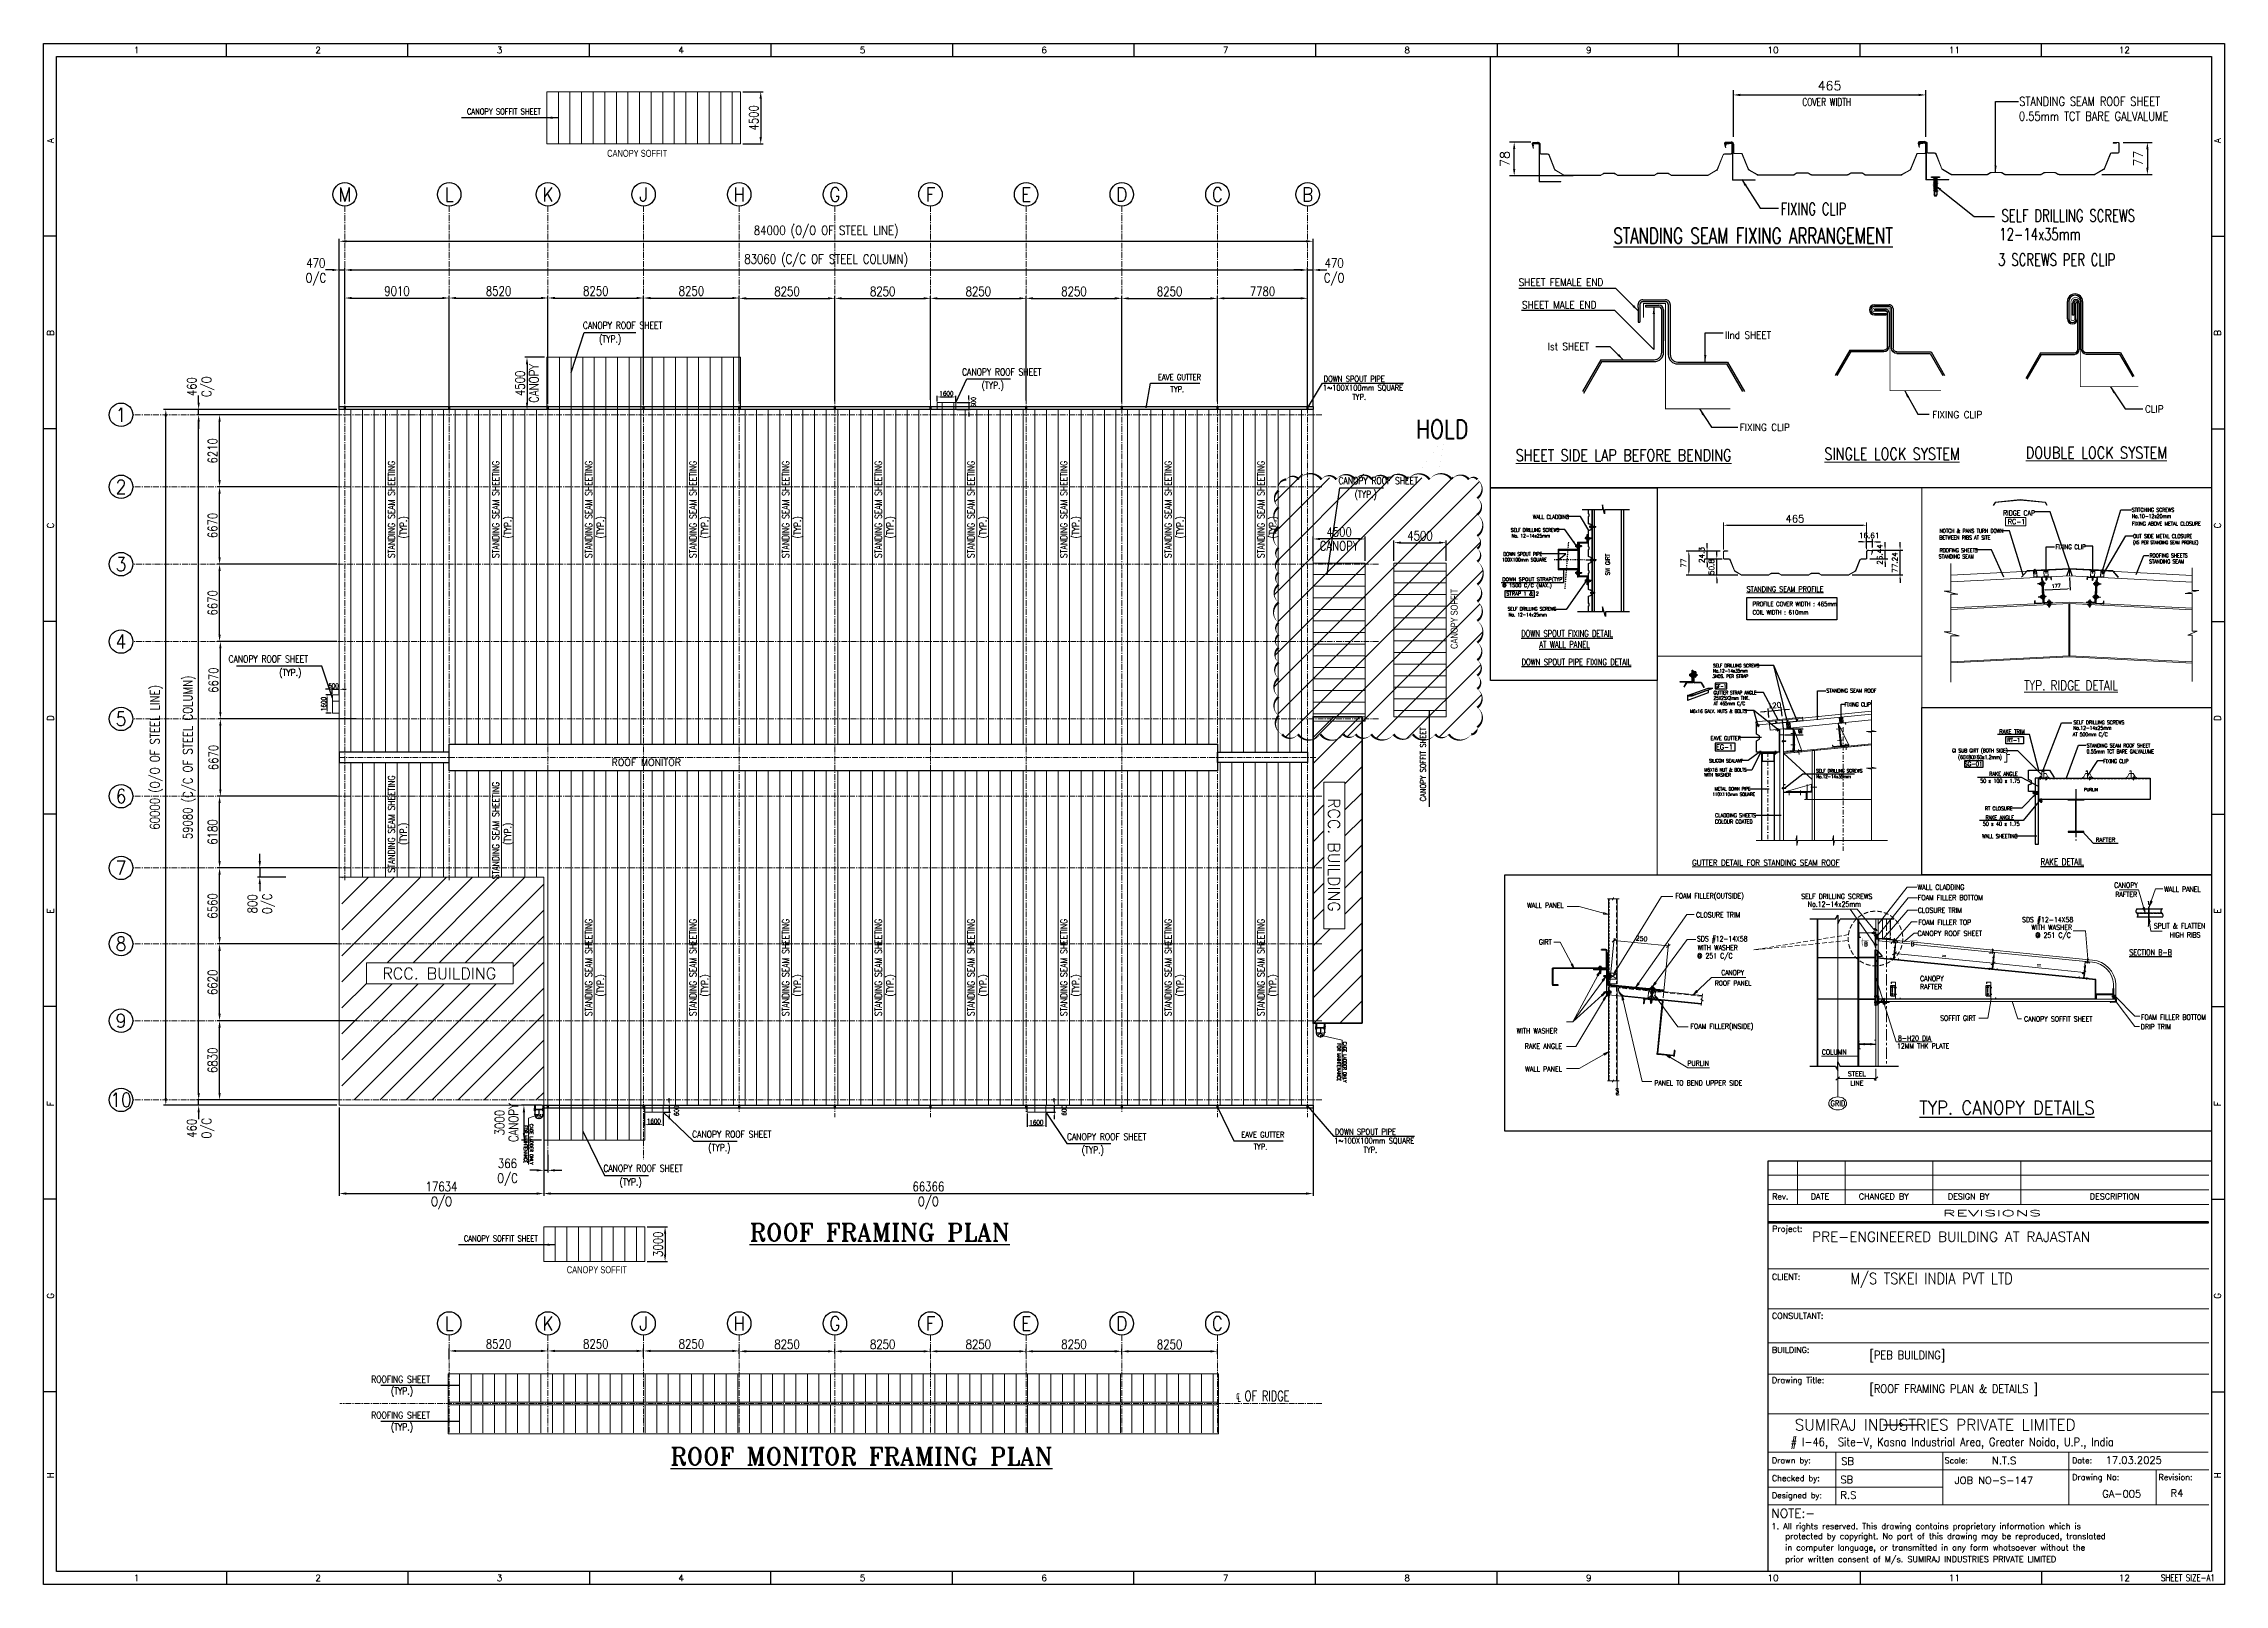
# Model space of a CAD drawing. Header units: millimetres. Extents: x 591978 to 1200763, y 19941 to 205918.
# Drawn here: x 787669 to 975790, y 19941 to 152811 of the extents above; entities that cross this region are included whole.
import ezdxf
from ezdxf.enums import TextEntityAlignment as Align
from ezdxf.lldxf.tags import DXFTag

# ---------------------------------------------------------------- set-up
doc = ezdxf.new("R2010")
doc.units = ezdxf.units.MM
doc.header["$LTSCALE"] = 790
doc.header["$MEASUREMENT"] = 0
doc.header["$PDMODE"] = 3
for name, pattern in [('CENTER', [2, 1.25, -0.25, 0.25, -0.25]), ('CONTIN', [0]), ('DASHDOT2', [0.5, 0.25, -0.125, 0, -0.125]), ('DASHED', [0.75, 0.5, -0.25]), ('HIDDEN', [0.375, 0.25, -0.125]), ('HIDDEN2', [0.1875, 0.125, -0.0625]), ('Roof$0$CENTER', [2, 1.25, -0.25, 0.25, -0.25]), ('Roof$0$DASHED', [0.75, 0.5, -0.25]), ('Roof$0$HIDDEN', [0.375, 0.25, -0.125]), ('XKITLINE00', [0]), ('XKITLINE02', [4, 2, -2])]:
    doc.linetypes.add(name, pattern=pattern)
for name, color, linetype, lineweight in [('.', 7, 'Continuous', 15), ('Ar-17--WALL-3', 3, 'Continuous', 35), ('BASE-PLATE', 2, 'Continuous', 13), ('BOLT', 30, 'Continuous', 18), ('BRICK WALL', 41, 'Continuous', 15), ('CENTER', 8, 'CENTER', 9), ('DOWNTAKE PIPE', 7, 'Continuous', 5), ('FRAME', 7, 'Continuous', 9), ('HAT', 8, 'Continuous', 15), ('HATCH', 8, 'Continuous', 9), ('HATCH-2', 9, 'Continuous', 18), ('HATECH', 140, 'Continuous', 9), ('MAIN', 7, 'Continuous', 9), ('Part', 2, 'Continuous', 0), ('Roof$0$A-ELEV-OTLN', 6, 'Continuous', 13), ('Roof$0$Ar-07--LEADER', 8, 'Continuous', 13), ('Roof$0$Ar-15--TEXT-1', 1, 'Continuous', 18), ('Roof$0$base plate', 1, 'Continuous', 15), ('Roof$0$PLINTH BEAM', 74, 'Continuous', 20), ('SCREW', 8, 'Continuous', 9), ('SECONDARIES', 4, 'Continuous', 13), ('SHEET', 190, 'Continuous', 13), ('SHEETING', 5, 'Continuous', 9), ('SHEETS', 190, 'Continuous', 20), ('steel line', 7, 'Continuous', 9), ('T', 42, 'Continuous', 15), ('TEXT-2', 4, 'Continuous', 15), ('TH', 1, 'Continuous', 9), ('TITLE', 161, 'Continuous', 9)]:
    doc.layers.add(name, color=color, linetype=linetype, lineweight=lineweight)
for name, color, linetype in [('3', 3, 'CONTIN'), ('400', 1, 'Continuous'), ('CEN', 1, 'CENTER'), ('DIM', 2, 'Continuous'), ('FLASHING', 1, 'Continuous'), ('ha', 5, 'Continuous'), ('HID', 6, 'HIDDEN'), ('OBJ', 7, 'Continuous'), ('P1', 9, 'Continuous'), ('PIPE', 4, 'Continuous'), ('Roof$0$CEN', 252, 'Roof$0$CENTER'), ('Roof$0$DIM', 1, 'Continuous'), ('Roof$0$FLASHING', 1, 'Continuous'), ('Roof$0$ha', 5, 'Continuous'), ('Roof$0$TEXT', 7, 'Continuous'), ('SCREWS', 7, 'Continuous'), ('STEEL', 4, 'Continuous'), ('text', 6, 'Continuous'), ('TEXT1', 3, 'Continuous'), ('TXT', 3, 'Continuous'), ('WALL', 7, 'Continuous')]:
    doc.layers.add(name, color=color, linetype=linetype)
doc.layers.add('REVISION', color=96, linetype='Continuous', lineweight=18, true_color=0x008500)
doc.styles.add('A1', font='ROMANT.shx', dxfattribs={"height": 200})
doc.styles.add('ARIAL', font='ARIALN.TTF')
doc.styles.add('DETAIL', font='romans.shx')
doc.styles.add('ERA', font='complex.shx')
doc.styles.add('NOTE', font='romans.shx', dxfattribs={"width": 0.8})
doc.styles.add('RC', font='ROMANC.SHX')
doc.styles.add('ROMANC', font='ROMANC.shx', dxfattribs={"width": 0.8})
doc.styles.add('ROMAND', font='romand.shx', dxfattribs={"height": 2.5})
doc.styles.add('ROMANS', font='romans.shx')
doc.styles.add('ROMANT', font='romant.shx', dxfattribs={"width": 0.75})
doc.styles.add('Roof$0$DIM FOR GRID', font='swissc.ttf')
doc.styles.add('Roof$0$TEXTN', font='romans.shx', dxfattribs={"width": 0.8})
doc.styles.add('T02', font='SIMPLEX.SHX', dxfattribs={"width": 0.8})
tags = doc.linetypes.add('CENTER2', pattern=[1.125, 0.75, -0.125, 0.125, -0.125]).pattern_tags.tags
tags[10:11] = [DXFTag(74, 4), DXFTag(75, 0), DXFTag(340, '0'), DXFTag(46, 1.0), DXFTag(50, 0.0), DXFTag(44, 0.0), DXFTag(45, 0.0)]
tags[8:9] = [DXFTag(74, 4), DXFTag(75, 0), DXFTag(340, '0'), DXFTag(46, 1.0), DXFTag(50, 0.0), DXFTag(44, 0.0), DXFTag(45, 0.0)]
tags[6:7] = [DXFTag(74, 4), DXFTag(75, 0), DXFTag(340, '0'), DXFTag(46, 1.0), DXFTag(50, 0.0), DXFTag(44, 0.0), DXFTag(45, 0.0)]
tags[4:5] = [DXFTag(74, 4), DXFTag(75, 0), DXFTag(340, '0'), DXFTag(46, 1.0), DXFTag(50, 0.0), DXFTag(44, 0.0), DXFTag(45, 0.0)]
doc.dimstyles.new('100', dxfattribs={"dimscale": 100, "dimtxt": 2.25, "dimasz": 2, "dimexe": 1, "dimexo": 1.25, "dimgap": 1, "dimtad": 1, "dimdec": 0, "dimzin": 0, "dimdsep": 46, "dimtxsty": 'ROMANS', "dimcen": 1, "dimclrd": 3, "dimclre": 3, "dimclrt": 10, "dimazin": 0, "dimtfac": 1, "dimtdec": 0, "dimtmove": 2, "dimatfit": 3, "dimfxl": 1, "dimtolj": 1, "dimtzin": 0, "dimarcsym": 0})
doc.dimstyles.new('Copy of 150-2399', dxfattribs={"dimscale": 150, "dimtxt": 2, "dimasz": 1.75, "dimexe": 1, "dimexo": 1, "dimgap": 1, "dimtad": 1, "dimdec": 0, "dimzin": 0, "dimdsep": 46, "dimtxsty": 'ROMANS', "dimblk": 'OBLIQUE', "dimcen": -0.5, "dimclrd": 75, "dimclre": 75, "dimclrt": 7, "dimadec": 0, "dimazin": 0, "dimtfac": 1, "dimtdec": 0, "dimtix": 1, "dimtmove": 2, "dimatfit": 3, "dimldrblk": 'OBLIQUE', "dimfxl": 1, "dimtolj": 1, "dimtzin": 0, "dimlwd": 9, "dimlwe": 9, "dimarcsym": 0})
doc.dimstyles.new('D-200', dxfattribs={"dimscale": 200, "dimtxt": 2, "dimasz": 1.5, "dimexe": 1, "dimexo": 1, "dimgap": 1, "dimtad": 1, "dimdec": 0, "dimzin": 0, "dimdsep": 46, "dimtxsty": 'ROMANS', "dimblk": 'OBLIQUE', "dimcen": -0.5, "dimclrd": 75, "dimclre": 75, "dimclrt": 256, "dimadec": 0, "dimazin": 0, "dimtfac": 1, "dimtdec": 0, "dimtix": 1, "dimtmove": 2, "dimatfit": 3, "dimfxl": 1, "dimtolj": 1, "dimtzin": 0, "dimlwd": 13, "dimlwe": 13, "dimarcsym": 0})
doc.dimstyles.new('DIM 250', dxfattribs={"dimscale": 250, "dimtxt": 2.5, "dimasz": 1.5, "dimexe": 1, "dimexo": 1, "dimgap": 1, "dimtad": 1, "dimdec": 0, "dimzin": 0, "dimdsep": 46, "dimtxsty": 'ROMANS', "dimcen": 1, "dimdle": 2, "dimclrd": 6, "dimclre": 6, "dimclrt": 3, "dimadec": 0, "dimazin": 0, "dimtfac": 1, "dimtdec": 0, "dimtix": 1, "dimtmove": 2, "dimatfit": 3, "dimfxl": 1, "dimtolj": 1, "dimtzin": 0, "dimlwe": 13, "dimarcsym": 0})
doc.dimstyles.new('DIM-200', dxfattribs={"dimscale": 200, "dimtxt": 2, "dimasz": 1.5, "dimexe": 0.5, "dimexo": 0.5, "dimgap": 0.5, "dimtad": 1, "dimdec": 0, "dimzin": 0, "dimdsep": 46, "dimtxsty": 'T02', "dimcen": 1, "dimclrd": 3, "dimclre": 3, "dimclrt": 2, "dimadec": 0, "dimazin": 0, "dimtfac": 1, "dimtdec": 0, "dimtmove": 2, "dimatfit": 3, "dimfxl": 1, "dimtolj": 1, "dimtzin": 0, "dimlwd": -1, "dimlwe": -1, "dimarcsym": 0})
doc.dimstyles.new('DIM-400', dxfattribs={"dimscale": 400, "dimtxt": 2, "dimasz": 1.5, "dimexe": 0.5, "dimexo": 0.5, "dimgap": 0.5, "dimtad": 1, "dimdec": 0, "dimzin": 0, "dimdsep": 46, "dimtxsty": 'T02', "dimcen": 1, "dimclrd": 3, "dimclre": 3, "dimclrt": 2, "dimadec": 0, "dimazin": 0, "dimtfac": 1, "dimtdec": 0, "dimtmove": 2, "dimatfit": 3, "dimfxl": 1, "dimtolj": 1, "dimtzin": 0, "dimlwd": -1, "dimlwe": -1, "dimarcsym": 0})
doc.dimstyles.new('DIM250', dxfattribs={"dimscale": 400, "dimtxt": 2, "dimasz": 1.5, "dimexe": 1, "dimexo": 1.5, "dimgap": 1, "dimtad": 1, "dimdec": 0, "dimzin": 0, "dimdsep": 46, "dimtxsty": 'ROMANS', "dimcen": 1, "dimclrd": 3, "dimclre": 3, "dimclrt": 7, "dimadec": 0, "dimazin": 0, "dimtfac": 1, "dimtdec": 0, "dimtix": 1, "dimtmove": 2, "dimatfit": 3, "dimfxl": 1, "dimtolj": 1, "dimtzin": 0, "dimarcsym": 0})
doc.dimstyles.new('HAR 100', dxfattribs={"dimscale": 100, "dimtxt": 2, "dimasz": 1.5, "dimexe": 1, "dimexo": 1, "dimgap": 1, "dimtad": 1, "dimdec": 0, "dimzin": 0, "dimdsep": 46, "dimtxsty": 'ROMANS', "dimcen": 1, "dimclrd": 79, "dimclre": 79, "dimclrt": 2, "dimadec": 0, "dimazin": 0, "dimtfac": 1, "dimtdec": 0, "dimtix": 1, "dimtmove": 2, "dimatfit": 3, "dimfxl": 1, "dimtolj": 1, "dimtzin": 0, "dimarcsym": 0})
doc.dimstyles.new('HAR 175', dxfattribs={"dimscale": 150, "dimtxt": 2, "dimasz": 1.5, "dimexe": 1, "dimexo": 1, "dimgap": 1, "dimtad": 1, "dimdec": 0, "dimzin": 0, "dimdsep": 46, "dimtxsty": 'ROMANS', "dimcen": 1, "dimclrd": 3, "dimclre": 3, "dimclrt": 2, "dimadec": 0, "dimazin": 0, "dimtfac": 1, "dimtdec": 0, "dimtix": 1, "dimtmove": 2, "dimatfit": 3, "dimfxl": 1, "dimtolj": 1, "dimtzin": 0, "dimarcsym": 0})
doc.dimstyles.new('HAR 300', dxfattribs={"dimscale": 300, "dimtxt": 2, "dimasz": 1.5, "dimexe": 1, "dimexo": 1, "dimgap": 1, "dimtad": 1, "dimdec": 0, "dimzin": 0, "dimdsep": 46, "dimtxsty": 'ROMANS', "dimcen": 1, "dimclrd": 79, "dimclre": 79, "dimclrt": 2, "dimadec": 0, "dimazin": 0, "dimtfac": 1, "dimtdec": 0, "dimtix": 1, "dimtmove": 2, "dimatfit": 3, "dimfxl": 1, "dimtolj": 1, "dimtzin": 0, "dimarcsym": 0})
doc.dimstyles.new('KIRBY', dxfattribs={"dimscale": 130, "dimtxt": 2.5, "dimasz": 2.5, "dimexe": 1, "dimexo": 2, "dimgap": 1, "dimtad": 1, "dimdec": 0, "dimzin": 0, "dimdsep": 46, "dimtxsty": 'ROMANS', "dimblk": 'OBLIQUE', "dimcen": 2, "dimclrd": 8, "dimclre": 8, "dimclrt": 4, "dimadec": 0, "dimazin": 0, "dimtfac": 1, "dimtdec": 0, "dimtofl": 0, "dimtmove": 0, "dimatfit": 3, "dimfxl": 1, "dimtolj": 1, "dimtzin": 0, "dimlwd": -1, "dimarcsym": 0})
doc.dimstyles.new('PLAN -200', dxfattribs={"dimscale": 230, "dimtxt": 2, "dimasz": 1.5, "dimexe": 1, "dimexo": 1.5, "dimgap": 1, "dimtad": 1, "dimdec": 0, "dimzin": 0, "dimdsep": 46, "dimtxsty": 'ROMANS', "dimcen": 0.09, "dimclrd": 96, "dimclre": 28, "dimclrt": 52, "dimadec": 0, "dimazin": 0, "dimtfac": 0.09, "dimtdec": 0, "dimtix": 1, "dimtmove": 2, "dimatfit": 3, "dimfxl": 1, "dimtolj": 1, "dimtzin": 0, "dimarcsym": 0})
doc.dimstyles.new('Roof$0$DIM FOR GRID', dxfattribs={"dimtxt": 350, "dimasz": 250, "dimexe": 150, "dimexo": 25, "dimgap": 50, "dimtad": 1, "dimdec": 0, "dimzin": 0, "dimdsep": 46, "dimtxsty": 'Roof$0$DIM FOR GRID', "dimblk": 'Roof$0$_ArchTick', "dimcen": 500, "dimdle": 150, "dimclrd": 256, "dimclre": 256, "dimclrt": 7, "dimadec": 0, "dimazin": 0, "dimtfac": 1, "dimtdec": 0, "dimtofl": 0, "dimtmove": 0, "dimatfit": 3, "dimfxl": 1, "dimtolj": 1, "dimtzin": 0, "dimlwd": -1, "dimlwe": -1, "dimarcsym": 0})

msp = doc.modelspace()

# ---------------------------------------------------------------- texts
at = {"color": 2, "lineweight": 9, "style": 'ROMANS', "width": 0.8}
for p in [(830561.7, 146958.2, 1625.2), (830295.8, 49764.2, 1625.2)]:
    msp.add_text('CANOPY SOFFIT SHEET', height=500, dxfattribs=at).set_placement(p, align=Align.MIDDLE_RIGHT)
for s, p in [('0.55mm TCT BARE GALVALUME', (958072.7, 146163.7)), ('STANDING SEAM ROOF SHEET', (958097.9, 147439.7))]:
    msp.add_text(s, height=776.332, dxfattribs=at).set_placement(p)
at = {"color": 1, "lineweight": 15, "style": 'ROMANT', "width": 0.8}
msp.add_text('%%UTYP. RIDGE DETAIL', height=826.056, dxfattribs=at).set_placement((962562.5, 97465.4), align=Align.MIDDLE)
at = {"color": 2, "lineweight": 9, "style": 'ROMANS', "width": 0.8}
msp.add_text('CANOPY SOFFIT SHEET', height=500, rotation=90, dxfattribs=at).set_placement((906658.8, 93839.4, 1625.2), align=Align.MIDDLE_RIGHT)
at = {"color": 4, "style": 'ROMANS', "width": 0.9}
msp.add_text('RT CLOSURE ', height=317.006, dxfattribs=at).set_placement((957718, 86698.5), align=Align.RIGHT)
at = {"linetype": 'Continuous', "lineweight": 15, "style": 'ROMANS'}
for s, height, width, p in [('FOAM FILLER(OUTSIDE)', 439.203, 0.8, (928420.5, 79099)), ('WALL PANEL', 439.2, 0.8, (915641.5, 78287.1)), ('CLOSURE TRIM', 439.203, 0.8, (930217.3, 77460.8)), ('GIRT', 439.2, 0.8, (916656.7, 75125.3)), ('SDS #12-14X58', 439.203, 0.75, (930303.5, 75393.9)), ('@ 251 C/C', 439.2, 0.8, (930304, 73924)), ('WITH WASHER', 439.203, 0.75, (930351.5, 74620.4)), ('WITH WASHER', 439.203, 0.8, (914737.5, 67458.2)), ('FOAM FILLER(INSIDE)', 439.203, 0.8, (929738.7, 67853.6)), ('RAKE ANGLE', 439.2, 0.8, (915444.5, 66137.5)), ('WALL PANEL', 439.2, 0.8, (915478.7, 64155.8)), ('PURLIN', 439.2, 0.8, (929464.3, 64661.5)), ('S', 439.2, 0.8, (923253.4, 62276)), ('PANEL TO BEND UPPER SIDE', 439.203, 0.8, (926608.5, 62965.6))]:
    msp.add_text(s, height=height, dxfattribs=dict(at, width=width)).set_placement(p)
at = {"linetype": 'Continuous', "style": 'ROMANS', "width": 0.8}
for s, height, p in [('SELF DRILLING SCREWS ', 439.203, (939290.9, 79049.5, 0)), ('WALL CLADDING', 439.203, (949318.8, 79846.4)), ('FOAM FILLER BOTTOM', 439.203, (949349.3, 78946.2)), ('No.12-14x25mm', 439.203, (939856.5, 78383.4, 0)), ('FOAM FILLER TOP', 439.203, (949381, 76817.4)), ('SDS #12-14X58', 439.203, (958338.4, 77044.1)), ('CANOPY ROOF SHEET', 439.203, (949321.3, 75861.7)), (' WITH WASHER', 439.203, (958869.7, 76383.5)), ('@ 251 C/C', 439.2, (959479.9, 75707.3)), (' RAFTER', 439.2, (949266.4, 71258.1)), ('CANOPY ', 439.2, (949537.5, 71966.8)), ('SOFFIT GIRT', 439.203, (951270.6, 68551.6)), ('CANOPY SOFFIT SHEET', 439.203, (958510.8, 68484.1)), ('COLUMN', 439.2, (941059.4, 65626.4)), ('12MM THK PLATE', 439.203, (947545.2, 66156.7)), ('8-H20 DIA', 439.2, (947633.4, 66816.7))]:
    msp.add_text(s, height=height, dxfattribs=at).set_placement(p)
at = {"linetype": 'Continuous', "lineweight": 5, "style": 'ROMANS', "width": 0.8}
for s, height, p in [('CLOSURE TRIM', 439.203, (949340.8, 77854.7, 8.6)), ('DRIP TRIM', 439.2, (968583.7, 67813.8)), ('FOAM FILLER BOTTOM', 439.203, (968592.5, 68636.5))]:
    msp.add_text(s, height=height, dxfattribs=at).set_placement(p)
at = {"linetype": 'Continuous', "style": 'ROMANS', "width": 0.8}
msp.add_text('%%USECTION B-B', height=505.863, dxfattribs=at).set_placement((969423.7, 74189.4), align=Align.CENTER)
at = {"style": 'A1'}
for s, height, p in [('SB', 628.82, (942729.7, 30250.7)), ('N.T.S', 628.82, (955738, 30296.8)), ('17.03.2025', 628.82, (965547.1, 30344.9)), ('SB', 628.82, (942666.9, 28662.4)), ('JOB NO-S-147', 628.817, (952525.8, 28600.1)), ('R.S', 628.82, (942666.9, 27321))]:
    msp.add_text(s, height=height, dxfattribs=at).set_placement(p)
at = {"layer": 'CEN', "color": 2, "linetype": 'ByBlock', "lineweight": 15, "style": 'ROMANS', "width": 0.8}
for s, height, p in [('CANOPY', 439.2, (966280.8, 80022.8)), ('RAFTER', 439.2, (966376.1, 79218.8)), ('SPLIT & FLATTEN', 439.203, (969700.6, 76508.4)), ('HIGH RIBS', 439.2, (971066.6, 75726.9))]:
    msp.add_text(s, height=height, dxfattribs=at).set_placement(p)
msp.add_text('WALL PANEL', height=439.2, dxfattribs=at).set_placement((970593, 79891), align=Align.MIDDLE_LEFT)
at = {"layer": 'DIM', "color": 2, "style": 'ROMANS', "width": 0.7}
for s, height, p in [('SELF DRILLING SCREWS', 311.883, (914239.8, 110711.7)), ('RIDGE CAP', 450.05, (956710.9, 112108.3, -4.3)), ('STITCHING SCREWS', 337.536, (967808.6, 112431.3)), ('No.10-12x20mm', 337.536, (967805.5, 111886.6)), ('FIXING ABOVE METAL CLOSURE', 337.536, (967817.4, 111245.8)), ('No. 12-14x25mm', 311.883, (914306.6, 110208.4)), ('BETWEEN RIBS AT SITE', 337.536, (951208.5, 110043)), ('NOTCH & PANS TURN DOWN', 337.536, (951221.8, 110620.2)), ('ROOFING SHEETS', 337.536, (951221.8, 108943.4)), ('FIXING CLIP', 393.792, (961226.6, 109214.5)), ('(AS PER STANDING SEAM PROFILE)', 281.28, (967913.5, 109656.5)), ('OUT SIDE METAL CLOSURE', 337.536, (967917.1, 110170.3)), ('100X100mm SQUARE', 311.883, (913483.3, 108155.2)), ('DOWN SPOUT PIPE', 311.883, (913598.2, 108632.8)), ('STANDING SEAM', 337.536, (951150.8, 108407.7)), ('STANDING SEAM', 337.536, (969287.2, 107990.2)), ('ROOFING SHEETS', 337.536, (969333.5, 108500.9)), ('SELF DRILLING SCREWS', 311.883, (913966.6, 103913.9)), ('No. 12-14x25mm', 311.883, (914033.5, 103410.6)), ('3NOS. PER STRAP', 296.857, (931626.4, 98106.7, -39788.4)), ('SELF DRILLING SCREWS', 296.857, (931681.7, 99027.9, -39788.4)), ('No.12-14x35mm', 296.857, (931688.7, 98573.2, -39788.4)), ('AT 465mm C/C', 296.857, (931727, 95753.6)), ('GUTTER STRAP ANGLE ', 296.857, (931727.1, 96695.2, -39788.4)), ('25X25X2mm THK.', 296.857, (931727.1, 96227.8, -39788.4)), ('STANDING SEAM ROOF', 342.869, (941451.7, 96840.6)), ('FIXING CLIP', 342.869, (943023.6, 95656.4)), ('M6x16 GALV. NUTS & BOLTS', 296.857, (929683.8, 95091.1, -39788.4)), ('SELF DRILLING SCREWS', 327.477, (962765.9, 94114.2)), ('AT 500mm C/C', 327.477, (962715.4, 93081.6)), ('No.12-14x25mm', 327.477, (962760.8, 93635)), ('STANDING SEAM ROOF SHEET', 327.477, (963926.6, 92113.3)), ('M6X16 NUT & BOLTS', 296.857, (930936.1, 90037)), ('SILICON SEALANT', 296.857, (931352.9, 90819.2)), ('GI SUB GIRT (BOTH SIDE)', 327.477, (952307.3, 91679.3)), ('(60X80X60x1.2mm)', 327.477, (952813.5, 91111)), ('0.55mm TCT BARE GALVALUME', 327.477, (963906.9, 91603.2)), ('FIXING CLIP', 327.477, (965355.5, 90763.9)), ('WITH WASHER', 296.857, (930924.6, 89609.8)), ('METAL DOWN PIPE', 296.857, (931816.8, 88392.8)), ('SELF DRILLING SCREWS', 296.857, (940580.6, 89955.5, -39788.4)), ('No.12-14x35mm', 296.857, (940587.6, 89454.2, -39788.4)), ('110X110mm SQUARE', 296.857, (931625.1, 87929.3)), ('COLOUR COATED', 342.869, (931840.4, 85550.1)), ('CLADDING SHEETS', 342.869, (931861.1, 86089))]:
    msp.add_text(s, height=height, dxfattribs=at).set_placement(p)
at = {"layer": 'DIM', "color": 2, "style": 'ROMANS', "width": 0.8}
msp.add_text('SW GIRT', height=389.85, rotation=90, dxfattribs=at).set_placement((922781.1, 106954.9))
at = {"layer": 'DIM', "color": 2, "char_height": 311.883, "attachment_point": 4, "style": 'ROMANS'}
for s, insert in [('DOWN SPOUT STRAP(TYP)\\P@ 1500 C/C (MAX.)', (913507.3, 106301)), ('\\A1;\\PSTRAP 1 & 2', (913840.9, 105649))]:
    msp.add_mtext(s, dxfattribs=dict(at, insert=insert))
at = {"layer": 'FRAME', "color": 1, "style": 'A1', "width": 0.8}
msp.add_text('%%USTANDING SEAM PROFILE', height=450.048, dxfattribs=at).set_placement((934580.1, 105546.3))
at = {"layer": 'OBJ', "color": 3, "style": 'RC', "width": 0.8}
msp.add_text('%%URAKE DETAIL', height=562.665, dxfattribs=at).set_placement((959929, 81970.7))
at = {"layer": 'REVISION', "style": 'T02', "width": 0.8}
msp.add_text('HOLD', height=1600, dxfattribs=at).set_placement((906061.8, 118767.9))
at = {"layer": 'Roof$0$Ar-15--TEXT-1', "linetype": 'Roof$0$DASHED', "ltscale": 15, "char_height": 300, "attachment_point": 2, "rotation": 270, "style": 'Roof$0$TEXTN'}
for insert, width in [((900063.7, 64977.5, 0), 5427.35), ((829898.9, 57901.3, 0), 6127.35)]:
    msp.add_mtext('CAGE LADDER ONLY \\PFOR MAINTENANCE ', dxfattribs=dict(at, insert=insert, width=width))
at = {"layer": 'STEEL', "color": 6, "style": 'ROMAND'}
msp.add_text('ROOF MONITOR', height=596.495, dxfattribs=at).set_placement((836667.8, 90539.8))
at = {"layer": 'text', "linetype": 'Continuous'}
for s, height, style, width, p in [('COVER WIDTH', 675.071, 'NOTE', 0.7, (939380.1, 147437.4)), ('FIXING CLIP', 1048.048, 'NOTE', 0.7, (937510.6, 138029.8)), ('SELF DRILLING SCREWS', 1048.048, 'NOTE', 0.7, (956564, 137454.9)), ('12-14x35mm', 1048.05, 'NOTE', 0.7, (956374.6, 135849.5)), ('3 SCREWS PER CLIP', 1048.048, 'NOTE', 0.7, (956276.1, 133652.3)), ('CANOPY ROOF SHEET', 600, 'ROMANS', 0.8, (834190.5, 128221.2, 0)), ('(TYP.)', 600, 'ROMANS', 0.8, (835584.9, 127049.9)), ('CANOPY ROOF SHEET', 600, 'ROMANS', 0.8, (866899.7, 124201.3, 0)), ('(TYP.)', 600, 'ROMANS', 0.8, (868590.6, 123054.6)), ('CANOPY ROOF SHEET', 600, 'ROMANS', 0.8, (899370.8, 114814.8, 0)), ('(TYP.)', 600, 'ROMANS', 0.8, (900765.2, 113643.4)), ('COIL WIDTH : 610mm', 388.841, 'NOTE', 0.7, (935098.7, 103568.9)), ('PROFILE COVER WIDTH : 465mm', 388.841, 'NOTE', 0.7, (935098.7, 104289.2)), ('CANOPY ROOF SHEET', 600, 'ROMANS', 0.8, (803625.5, 99449.3, 0)), ('(TYP.)', 600, 'ROMANS', 0.8, (807991.1, 98277.9)), ('EAVE GUTTER', 346.333, 'NOTE', 0.7, (931481.7, 92732.7)), ('CANOPY ROOF SHEET', 600, 'ROMANS', 0.8, (843615, 58464.3, 0)), ('CANOPY ROOF SHEET', 600, 'ROMANS', 0.8, (875948.4, 58237, 0)), ('(TYP.)', 600, 'ROMANS', 0.8, (845009.4, 57292.9)), ('(TYP.)', 600, 'ROMANS', 0.8, (877219.2, 57090.3)), ('CANOPY ROOF SHEET', 600, 'ROMANS', 0.8, (835956.7, 55518.5, 0)), ('(TYP.)', 600, 'ROMANS', 0.8, (837351, 54347.1)), ('ROOFING SHEET', 600, 'ROMANS', 0.8, (815932.9, 37322, 0)), ('(TYP.)', 600, 'ROMANS', 0.8, (817623.9, 36307.5)), ('ROOFING SHEET', 600, 'ROMANS', 0.8, (815932.9, 34232.3, 0)), ('(TYP.)', 600, 'ROMANS', 0.8, (817623.9, 33217.7))]:
    msp.add_text(s, height=height, dxfattribs=dict(at, style=style, width=width)).set_placement(p)
at = {"layer": 'text', "color": 7, "style": 'ARIAL', "width": 0.9}
for p in [(836281.1, 143051.1), (832799.2, 46771.6)]:
    msp.add_text('CANOPY SOFFIT', height=600, dxfattribs=at).set_placement(p)
at = {"layer": 'text', "style": 'ROMANT', "width": 0.9}
for s, height, p in [('M', 1200.3, (813645.1, 139809.2)), ('L', 1200.3, (822655.1, 139809.2)), ('K', 1200.3, (831175.1, 139809.2)), ('J', 1200.3, (839425.1, 139809.2)), ('H', 1200.3, (847675.1, 139809.2)), ('G', 1200.3, (855925.1, 139809.2)), ('F', 1200.3, (864175.1, 139809.2)), ('E', 1200.3, (872425.1, 139809.2)), ('D', 1200.3, (880675.1, 139809.2)), ('C', 1200.3, (888925.1, 139809.2)), ('B', 1200.3, (896705.1, 139809.2)), ('1', 1200.3, (794347.6, 120800.8)), ('2', 1200.3, (794347.6, 114590.8)), ('3', 1200.3, (794347.6, 107920.8)), ('4', 1200.3, (794347.6, 101250.8)), ('5', 1200.3, (794347.6, 94580.8)), ('6', 1200.3, (794347.6, 87910.8)), ('7', 1200.3, (794347.6, 81730.8)), ('8', 1200.3, (794347.6, 75170.8)), ('9', 1200.3, (794347.6, 68550.8)), ('10', 1200.25, (794347.6, 61720.8)), ('L', 1200.3, (822655.1, 42443.8)), ('K', 1200.3, (831175.1, 42443.8)), ('J', 1200.3, (839425.1, 42443.8)), ('H', 1200.3, (847675.1, 42443.8)), ('G', 1200.3, (855925.1, 42443.8)), ('F', 1200.3, (864175.1, 42443.8)), ('E', 1200.3, (872425.1, 42443.8)), ('D', 1200.3, (880675.1, 42443.8)), ('C', 1200.3, (888925.1, 42443.8))]:
    msp.add_text(s, height=height, dxfattribs=at).set_placement(p, align=Align.MIDDLE_CENTER)
at = {"layer": 'text', "width": 0.7}
for s, height, style, p in [('%%USTANDING SEAM FIXING ARRANGEMENT', 1350.143, 'ROMAND', (923087.1, 135561.9)), ('℄ OF RIDGE', 880.88, 'T02', (890532.7, 35748.2))]:
    msp.add_text(s, height=height, dxfattribs=dict(at, style=style)).set_placement(p)
at = {"layer": 'text', "color": 2, "linetype": 'ByBlock', "lineweight": -3, "style": 'ROMANS', "width": 0.9}
for s, height, p in [('SHEET FEMALE END', 621.066, (914911.2, 131926.3)), ('SHEET MALE END', 621.066, (915202.1, 129969.6)), ('IInd SHEET ', 621.066, (932721.1, 127367.5)), ('Ist SHEET ', 621.07, (917419, 126383.7)), ('FIXING CLIP', 621.066, (950589.1, 120502.1)), ('CLIP', 621.07, (968942.4, 120992.4)), ('FIXING CLIP', 621.066, (933992.3, 119406.2))]:
    msp.add_text(s, height=height, dxfattribs=at).set_placement(p)
at = {"layer": 'text', "color": 2, "lineweight": 5, "style": 'ERA', "width": 0.8}
for s, p in [('EAVE GUTTER', (885655.5, 124043.8)), ('TYP.', (885461, 123004.8)), ('TYP.', (901158, 122343.8)), ('EAVE GUTTER', (892841.5, 58719.5)), ('TYP.', (892647, 57680.5)), ('TYP.', (902123.5, 57412.3))]:
    msp.add_text(s, height=500, dxfattribs=at).set_placement(p, align=Align.MIDDLE_CENTER)
for s, p in [('DOWN SPOUT PIPE', (898096.5, 123650.8)), ('1~100X100mm SQUARE', (898032.5, 122886.7)), ('DOWN SPOUT PIPE', (899062, 58719.3)), ('1~100X100mm SQUARE', (898998, 57955.2))]:
    msp.add_text(s, height=500, dxfattribs=at).set_placement(p)
at = {"layer": 'text', "linetype": 'Continuous', "style": 'ROMANS', "width": 0.8}
for s, p in [('STANDING SEAM SHEETING', (817977.3, 108442.3, 0)), ('STANDING SEAM SHEETING', (826977.3, 108442.3, 0)), ('STANDING SEAM SHEETING', (834977.3, 108442.3, 0)), ('STANDING SEAM SHEETING', (843977.3, 108442.3, 0)), ('STANDING SEAM SHEETING', (851977.3, 108442.3, 0)), ('STANDING SEAM SHEETING', (859977.3, 108442.3, 0)), ('STANDING SEAM SHEETING', (867977.3, 108442.3, 0)), ('STANDING SEAM SHEETING', (875977.3, 108442.3, 0)), ('STANDING SEAM SHEETING', (884977.3, 108442.3, 0)), ('STANDING SEAM SHEETING', (892977.3, 108442.3, 0)), ('(TYP.)', (818991.8, 110133.2)), ('(TYP.)', (827991.8, 110133.2)), ('(TYP.)', (835991.8, 110133.2)), ('(TYP.)', (844991.8, 110133.2)), ('(TYP.)', (852991.8, 110133.2)), ('(TYP.)', (860991.8, 110133.2)), ('(TYP.)', (868991.8, 110133.2)), ('(TYP.)', (876991.8, 110133.2)), ('(TYP.)', (885991.8, 110133.2)), ('(TYP.)', (893991.8, 110133.2)), ('STANDING SEAM SHEETING', (817977.3, 81312.1, 0)), ('STANDING SEAM SHEETING', (826977.3, 80747.5, 0)), ('(TYP.)', (818991.8, 83708.1)), ('(TYP.)', (827991.8, 83708.1)), ('STANDING SEAM SHEETING', (834977.3, 68941, 0)), ('STANDING SEAM SHEETING', (843977.3, 68941, 0)), ('STANDING SEAM SHEETING', (851977.3, 68941, 0)), ('STANDING SEAM SHEETING', (859977.3, 68941, 0)), ('STANDING SEAM SHEETING', (867977.3, 68941, 0)), ('STANDING SEAM SHEETING', (875977.3, 68941, 0)), ('STANDING SEAM SHEETING', (884977.3, 68941, 0)), ('STANDING SEAM SHEETING', (892977.3, 68941, 0)), ('(TYP.)', (835991.8, 70632)), ('(TYP.)', (844991.8, 70632)), ('(TYP.)', (852991.8, 70632)), ('(TYP.)', (860991.8, 70632)), ('(TYP.)', (868991.8, 70632)), ('(TYP.)', (876991.8, 70632)), ('(TYP.)', (885991.8, 70632)), ('(TYP.)', (893991.8, 70632))]:
    msp.add_text(s, height=600, rotation=90, dxfattribs=at).set_placement(p)
at = {"layer": 'text', "color": 4, "extrusion": (2.72071e-14, -0.017452, 0.999848), "style": 'ROMAND', "width": 0.8}
msp.add_text('RC-1', height=450.05, rotation=360, dxfattribs=at).set_placement((957112.7, 111347, -1947.8))
at = {"layer": 'text', "color": 7, "style": 'ARIAL', "width": 0.9}
msp.add_text('CANOPY SOFFIT', height=600, rotation=90, dxfattribs=at).set_placement((909651.4, 100611.4))
at = {"layer": 'text', "color": 1, "style": 'ROMANC', "width": 0.8}
for s, height, p in [('GF-1', 296.86, (932353.4, 97401.3, -39788.4)), ('EG-1', 445.28, (932671.4, 92149.4))]:
    msp.add_text(s, height=height, dxfattribs=at).set_placement(p, align=Align.MIDDLE)
at = {"layer": 'text', "color": 4, "style": 'ROMAND', "width": 0.8}
msp.add_text('SG-01', height=379.17, dxfattribs=at).set_placement((954141, 90695.7), align=Align.MIDDLE)
at = {"layer": 'text', "color": 1, "lineweight": -3, "style": 'DETAIL', "width": 0.8}
for p in [(944726.7, 74986.8), (948743.2, 74986.8)]:
    msp.add_text('B', height=363.9, dxfattribs=at).set_placement(p)
at = {"layer": 'text', "color": 2}
for s, height, style, width, p in [('ROOF PANEL', 422.81, 'ROMANS', 0.8, (931834.2, 71574.3)), ('CANOPY', 422.81, 'ROMANS', 0.8, (932389.2, 72489.1)), ('%%UTYP. CANOPY DETAILS', 1159.495, 'ROMANT', 0.9, (949481.8, 60474.2))]:
    msp.add_text(s, height=height, dxfattribs=dict(at, style=style, width=width)).set_placement(p)
at = {"layer": 'text', "color": 1, "lineweight": 9, "style": 'ROMANT', "width": 0.8}
msp.add_text('GRID', height=468.48, dxfattribs=at).set_placement((942453.6, 61424.6, 0), align=Align.MIDDLE)
at = {"layer": 'text', "style": 'ROMANT'}
for s, p in [('%%UROOF FRAMING PLAN', (848574.6, 49550.2)), ('%%UROOF MONITOR FRAMING PLAN', (841735.1, 30234.2))]:
    msp.add_text(s, height=1500, dxfattribs=at).set_placement(p)
at = {"layer": 'TEXT-2', "style": 'ROMANT'}
msp.add_text('RCC. BUILDING', height=1000, rotation=270, dxfattribs=at).set_placement((898982.7, 82847.2), align=Align.MIDDLE_CENTER)
msp.add_text('RCC. BUILDING', height=1000, dxfattribs=at).set_placement((821800.4, 72621), align=Align.MIDDLE_CENTER)
at = {"layer": 'TEXT1', "color": 1, "style": 'ROMAND', "width": 0.75}
for s, p in [('%%UDOWN SPOUT FIXING DETAIL', (915134.1, 101657.2)), ('%%UAT WALL PANEL', (916692.4, 100714.8))]:
    msp.add_text(s, height=567.06, dxfattribs=at).set_placement(p)
msp.add_text('%%UDOWN SPOUT PIPE FIXING DETAIL', height=567.06, dxfattribs=at).set_placement((919892.6, 99482.3), align=Align.MIDDLE)
at = {"layer": 'TH', "color": 1, "style": 'ROMANC', "width": 0.8}
for s, p in [('%%USHEET SIDE LAP BEFORE BENDING', (914654.2, 116808.8)), ('%%USINGLE LOCK SYSTEM', (941290, 116931.1)), ('%%UDOUBLE LOCK SYSTEM', (958658.2, 117024.4))]:
    msp.add_text(s, height=1009.232, dxfattribs=at).set_placement(p)
at = {"layer": 'TH', "linetype": 'Continuous', "style": 'ROMANC', "width": 0.9}
msp.add_text('%%UGUTTER DETAIL FOR STANDING SEAM ROOF', height=494.761, dxfattribs=at).set_placement((929870.7, 81927.6))
at = {"layer": 'TITLE', "color": 4, "style": 'A1'}
for s, height, p in [('Rev.', 503.05, (936785.9, 53144.5)), ('DATE', 503.05, (940111.2, 53144.5)), ('CHANGED BY', 503.05, (944258.8, 53144.5)), ('DESIGN BY', 503.05, (951937.4, 53144.5)), ('DESCRIPTION', 503.054, (964177.3, 53144.5)), ('Project:', 503.05, (936785.9, 50350.4)), ('CLIENT:', 503.05, (936765.1, 46209.9)), ('CONSULTANT:', 503.054, (936765.1, 42844.4)), ('BUILDING:', 503.05, (936765.1, 39907.2)), ('Drawing Title:', 503.054, (936765.1, 37305.6)), ('Drawn by:', 503.05, (936762.6, 30379.2)), ('Scale:', 503.05, (951660.4, 30379.2)), ('Date:', 503.05, (962648.2, 30379.2)), ('Checked by:', 503.054, (936762.6, 28848.2)), ('Drawing No:', 503.054, (962662.2, 28934.9)), ('Revision:', 503.05, (970108.3, 28934.9)), ('Designed by:', 503.054, (936762.6, 27366))]:
    msp.add_text(s, height=height, dxfattribs=at).set_placement(p)
at = {"layer": 'TITLE', "color": 0, "style": 'A1'}
for s, height, width, p in [('REVISIONS', 503.05, 2.5, (951493.6, 51696.5)), ('[PEB BUILDING]', 729.411, 0.85, (945187.3, 39353.7)), ('[ROOF FRAMING PLAN & DETAILS ]', 729.411, 0.85, (945187.3, 36445.1)), ('# I-46,  Site-V, Kasna Industrial Area, Greater Noida, U.P., India', 729.411, 0.85, (938375.9, 31861))]:
    msp.add_text(s, height=height, dxfattribs=dict(at, width=width)).set_placement(p)
at = {"layer": 'TITLE', "color": 2, "linetype": 'Continuous', "style": 'ROMANT'}
for s, height, p in [('PRE-ENGINEERED BUILDING AT RAJASTAN', 862.358, (940223.8, 49487.7)), ('SUMIRAJ INDUSTRIES PRIVATE LIMITED', 961.716, (938724.8, 33216.5))]:
    msp.add_text(s, height=height, dxfattribs=at).set_placement(p)
at = {"layer": 'TITLE', "color": 2, "linetype": 'Continuous', "style": 'ROMANT', "width": 0.85}
msp.add_text('M/S TSKEI INDIA PVT LTD', height=961.716, dxfattribs=at).set_placement((943527.9, 45843.8))
at = {"layer": 'TITLE', "color": 1, "style": 'A1'}
for s, height, p in [('NOTE:-', 764.52, (936720.6, 25688.1)), ('GA-005', 628.82, (965247.4, 27439.3)), ('R4', 628.82, (971151.8, 27497.9))]:
    msp.add_text(s, height=height, dxfattribs=at).set_placement(p)
at = {"layer": 'TITLE', "color": 7, "style": 'A1'}
for s, p in [('1. All rights reserved. This drawing contains proprietary information which is', (936720.6, 24705)), ('protected by copyright. No part of this drawing may be reproduced, translated', (937914.7, 23848.5)), ('in computer language, or transmitted in any form whatsoever without the', (937914.7, 22865.6)), ('prior written consent of M/s. SUMIRAJ INDUSTRIES PRIVATE LIMITED', (937914.7, 21861.4))]:
    msp.add_text(s, height=509.681, dxfattribs=at).set_placement(p)
at = {"layer": 'TXT', "color": 4, "style": 'ROMANS'}
for s, height, width, p in [('RAKE TRIM', 349.23, 0.85, (956376.4, 93310.6)), ('RT-1', 349.23, 0.85, (957058.6, 92576.6)), ('50 x 100 x 1.75', 349.228, 0.7, (954729.3, 89064.3)), ('RAKE ANGLE', 349.23, 0.7, (955507.1, 89663)), ('50 x 40 x 1.75', 349.228, 0.7, (954954.5, 85356.1)), ('RAKE ANGLE', 349.23, 0.7, (955181.9, 85902.1)), ('WALL SHEETING', 349.228, 0.7, (954888.8, 84282.3))]:
    msp.add_text(s, height=height, dxfattribs=dict(at, width=width)).set_placement(p)
at = {"layer": 'TXT', "linetype": 'Continuous', "style": 'ROMAND'}
for s, height, p in [('PURLIN', 253.24, (963683.7, 88358.5)), ('RAFTER', 348.94, (964686.5, 83983.7))]:
    msp.add_text(s, height=height, dxfattribs=at).set_placement(p)
at = {"layer": 'WALL', "color": 4, "style": 'ROMANS', "width": 0.7}
msp.add_text('WALL CLADDING', height=354.412, dxfattribs=at).set_placement((916123.8, 111817.9))

# ---------------------------------------------------------------- blocks, each defined once
blk = doc.blocks.new('*D26')
at = {"color": 3, "transparency": 16777216}
for p, q in [((813645, 121740), (813645, 131073)), ((814245, 130873), (822055, 130873)), ((822655, 121740), (822655, 131073))]:
    blk.add_line(p, q, dxfattribs=at)
for points in [[(814245, 130973), (814245, 130773), (813645, 130873)], [(822055, 130973), (822055, 130773), (822655, 130873)]]:
    blk.add_solid(points, dxfattribs=at)
at = {"layer": 'DEFPOINTS', "color": 0, "transparency": 16777216}
for p in [(822655, 130873), (813645, 121540), (822655, 121540)]:
    blk.add_point(p, dxfattribs=at)
at = {"color": 2, "transparency": 16777216, "insert": (818150, 131473), "char_height": 800, "attachment_point": 5, "style": 'T02'}
blk.add_mtext('\\A1;9010', dxfattribs=at)
blk = doc.blocks.new('*D27')
at = {"color": 3, "transparency": 16777216}
for p, q in [((822655, 121460), (822655, 131073)), ((823255, 130873), (830575, 130873)), ((831175, 122238), (831175, 131073))]:
    blk.add_line(p, q, dxfattribs=at)
for points in [[(823255, 130973), (823255, 130773), (822655, 130873)], [(830575, 130973), (830575, 130773), (831175, 130873)]]:
    blk.add_solid(points, dxfattribs=at)
at = {"layer": 'DEFPOINTS', "color": 0, "transparency": 16777216}
for p in [(831175, 130873), (822655, 121260), (831175, 122038)]:
    blk.add_point(p, dxfattribs=at)
at = {"color": 2, "transparency": 16777216, "insert": (826915, 131473), "char_height": 800, "attachment_point": 5, "style": 'T02'}
blk.add_mtext('\\A1;8520', dxfattribs=at)
blk = doc.blocks.new('*D28')
at = {"color": 3, "transparency": 16777216}
for p, q in [((831175, 122238), (831175, 131073)), ((831775, 130873), (838825, 130873)), ((839425, 121662), (839425, 131073))]:
    blk.add_line(p, q, dxfattribs=at)
for points in [[(831775, 130973), (831775, 130773), (831175, 130873)], [(838825, 130973), (838825, 130773), (839425, 130873)]]:
    blk.add_solid(points, dxfattribs=at)
at = {"layer": 'DEFPOINTS', "color": 0, "transparency": 16777216}
for p in [(839425, 130873), (831175, 122038), (839425, 121462)]:
    blk.add_point(p, dxfattribs=at)
at = {"color": 2, "transparency": 16777216, "insert": (835300, 131473), "char_height": 800, "attachment_point": 5, "style": 'T02'}
blk.add_mtext('\\A1;8250', dxfattribs=at)
blk = doc.blocks.new('*D29')
at = {"color": 3, "transparency": 16777216}
for p, q in [((839425, 122003), (839425, 131073)), ((840025, 130873), (847075, 130873)), ((847675, 121972), (847675, 131073))]:
    blk.add_line(p, q, dxfattribs=at)
for points in [[(840025, 130973), (840025, 130773), (839425, 130873)], [(847075, 130973), (847075, 130773), (847675, 130873)]]:
    blk.add_solid(points, dxfattribs=at)
at = {"layer": 'DEFPOINTS', "color": 0, "transparency": 16777216}
for p in [(847675, 130873), (839425, 121803), (847675, 121772)]:
    blk.add_point(p, dxfattribs=at)
at = {"color": 2, "transparency": 16777216, "insert": (843550, 131473), "char_height": 800, "attachment_point": 5, "style": 'T02'}
blk.add_mtext('\\A1;8250', dxfattribs=at)
blk = doc.blocks.new('*D30')
at = {"color": 3, "transparency": 16777216}
for p, q in [((847675, 121972), (847675, 131044)), ((848275, 130844), (855325, 130844)), ((855925, 121992), (855925, 131044))]:
    blk.add_line(p, q, dxfattribs=at)
for points in [[(848275, 130944), (848275, 130744), (847675, 130844)], [(855325, 130944), (855325, 130744), (855925, 130844)]]:
    blk.add_solid(points, dxfattribs=at)
at = {"layer": 'DEFPOINTS', "color": 0, "transparency": 16777216}
for p in [(855925, 130844), (847675, 121772), (855925, 121792)]:
    blk.add_point(p, dxfattribs=at)
at = {"color": 2, "transparency": 16777216, "insert": (851800, 131444), "char_height": 800, "attachment_point": 5, "style": 'T02'}
blk.add_mtext('\\A1;8250', dxfattribs=at)
blk = doc.blocks.new('*D31')
at = {"color": 3, "transparency": 16777216}
for p, q in [((855925, 121988), (855925, 131044)), ((856525, 130844), (863575, 130844)), ((864175, 122101), (864175, 131044))]:
    blk.add_line(p, q, dxfattribs=at)
for points in [[(856525, 130944), (856525, 130744), (855925, 130844)], [(863575, 130944), (863575, 130744), (864175, 130844)]]:
    blk.add_solid(points, dxfattribs=at)
at = {"layer": 'DEFPOINTS', "color": 0, "transparency": 16777216}
for p in [(864175, 130844), (855925, 121788), (864175, 121901)]:
    blk.add_point(p, dxfattribs=at)
at = {"color": 2, "transparency": 16777216, "insert": (860050, 131444), "char_height": 800, "attachment_point": 5, "style": 'T02'}
blk.add_mtext('\\A1;8250', dxfattribs=at)
blk = doc.blocks.new('*D32')
at = {"color": 3, "transparency": 16777216}
for p, q in [((864175, 122101), (864175, 131044)), ((864775, 130844), (871825, 130844)), ((872425, 122030), (872425, 131044))]:
    blk.add_line(p, q, dxfattribs=at)
for points in [[(864775, 130944), (864775, 130744), (864175, 130844)], [(871825, 130944), (871825, 130744), (872425, 130844)]]:
    blk.add_solid(points, dxfattribs=at)
at = {"layer": 'DEFPOINTS', "color": 0, "transparency": 16777216}
for p in [(872425, 130844), (864175, 121901), (872425, 121830)]:
    blk.add_point(p, dxfattribs=at)
at = {"color": 2, "transparency": 16777216, "insert": (868300, 131444), "char_height": 800, "attachment_point": 5, "style": 'T02'}
blk.add_mtext('\\A1;8250', dxfattribs=at)
blk = doc.blocks.new('*D33')
at = {"color": 3, "transparency": 16777216}
for p, q in [((872425, 122033), (872425, 131044)), ((873025, 130844), (880075, 130844)), ((880675, 121902), (880675, 131044))]:
    blk.add_line(p, q, dxfattribs=at)
for points in [[(873025, 130944), (873025, 130744), (872425, 130844)], [(880075, 130944), (880075, 130744), (880675, 130844)]]:
    blk.add_solid(points, dxfattribs=at)
at = {"layer": 'DEFPOINTS', "color": 0, "transparency": 16777216}
for p in [(880675, 130844), (872425, 121833), (880675, 121702)]:
    blk.add_point(p, dxfattribs=at)
at = {"color": 2, "transparency": 16777216, "insert": (876550, 131444), "char_height": 800, "attachment_point": 5, "style": 'T02'}
blk.add_mtext('\\A1;8250', dxfattribs=at)
blk = doc.blocks.new('*D34')
at = {"color": 3, "transparency": 16777216}
for p, q in [((880675, 121902), (880675, 131040)), ((881275, 130840), (888325, 130840)), ((888925, 121941), (888925, 131040))]:
    blk.add_line(p, q, dxfattribs=at)
for points in [[(881275, 130940), (881275, 130740), (880675, 130840)], [(888325, 130940), (888325, 130740), (888925, 130840)]]:
    blk.add_solid(points, dxfattribs=at)
at = {"layer": 'DEFPOINTS', "color": 0, "transparency": 16777216}
for p in [(888925, 130840), (880675, 121702), (888925, 121741)]:
    blk.add_point(p, dxfattribs=at)
at = {"color": 2, "transparency": 16777216, "insert": (884800, 131440), "char_height": 800, "attachment_point": 5, "style": 'T02'}
blk.add_mtext('\\A1;8250', dxfattribs=at)
blk = doc.blocks.new('*D35')
at = {"color": 3, "transparency": 16777216}
for p, q in [((888925, 121949), (888925, 131048)), ((889525, 130848), (896105, 130848)), ((896705, 121660), (896705, 131048))]:
    blk.add_line(p, q, dxfattribs=at)
for points in [[(889525, 130948), (889525, 130748), (888925, 130848)], [(896105, 130948), (896105, 130748), (896705, 130848)]]:
    blk.add_solid(points, dxfattribs=at)
at = {"layer": 'DEFPOINTS', "color": 0, "transparency": 16777216}
for p in [(896705, 130848), (888925, 121749), (896705, 121460)]:
    blk.add_point(p, dxfattribs=at)
at = {"color": 2, "transparency": 16777216, "insert": (892815, 131448), "char_height": 800, "attachment_point": 5, "style": 'T02'}
blk.add_mtext('\\A1;7780', dxfattribs=at)
blk = doc.blocks.new('*D65')
at = {"color": 3, "transparency": 16777216}
for p, q in [((812575, 133292), (811975, 133292)), ((813175, 121461), (813175, 133492)), ((813175, 133292), (813645, 133292)), ((813645, 121740), (813645, 133492)), ((814245, 133292), (814845, 133292))]:
    blk.add_line(p, q, dxfattribs=at)
for points in [[(812575, 133392), (812575, 133192), (813175, 133292)], [(814245, 133392), (814245, 133192), (813645, 133292)]]:
    blk.add_solid(points, dxfattribs=at)
at = {"layer": 'DEFPOINTS', "color": 0, "transparency": 16777216}
for p in [(813645, 133292), (813175, 121261), (813645, 121540)]:
    blk.add_point(p, dxfattribs=at)
at = {"color": 2, "transparency": 16777216, "char_height": 800, "attachment_point": 5, "style": 'T02'}
for s, insert in [('\\A1;470', (811153, 133892)), ('\\A1;O/C', (811153, 132483))]:
    blk.add_mtext(s, dxfattribs=dict(at, insert=insert))
blk = doc.blocks.new('*D66')
at = {"color": 3, "transparency": 16777216}
for p, q in [((813645, 121740), (813645, 133492)), ((814245, 133292), (896105, 133292)), ((896705, 121461), (896705, 133492))]:
    blk.add_line(p, q, dxfattribs=at)
for points in [[(814245, 133392), (814245, 133192), (813645, 133292)], [(896105, 133392), (896105, 133192), (896705, 133292)]]:
    blk.add_solid(points, dxfattribs=at)
at = {"layer": 'DEFPOINTS', "color": 0, "transparency": 16777216}
for p in [(896705, 133292), (813645, 121540), (896705, 121261)]:
    blk.add_point(p, dxfattribs=at)
at = {"color": 2, "transparency": 16777216, "insert": (855175, 134102), "char_height": 800, "attachment_point": 5, "style": 'T02'}
blk.add_mtext('\\A1;83060 (C/C OF STEEL COLUMN)', dxfattribs=at)
blk = doc.blocks.new('*D67')
at = {"color": 3, "transparency": 16777216}
for p, q in [((896105, 133292), (895505, 133292)), ((896705, 121461), (896705, 133492)), ((896705, 133292), (897175, 133292)), ((897175, 121461), (897175, 133492)), ((897775, 133292), (898375, 133292))]:
    blk.add_line(p, q, dxfattribs=at)
for points in [[(896105, 133392), (896105, 133192), (896705, 133292)], [(897775, 133392), (897775, 133192), (897175, 133292)]]:
    blk.add_solid(points, dxfattribs=at)
at = {"layer": 'DEFPOINTS', "color": 0, "transparency": 16777216}
for p in [(897175, 133292), (896705, 121261), (897175, 121261)]:
    blk.add_point(p, dxfattribs=at)
at = {"color": 2, "transparency": 16777216, "char_height": 800, "attachment_point": 5, "style": 'T02'}
for s, insert in [('\\A1;470', (898995, 133892)), ('\\A1;C/O', (898995, 132483))]:
    blk.add_mtext(s, dxfattribs=dict(at, insert=insert))
blk = doc.blocks.new('*D36')
at = {"color": 3, "transparency": 16777216}
for p, q in [((813175, 121461), (813175, 135965)), ((813775, 135765), (896575, 135765)), ((897175, 121461), (897175, 135965))]:
    blk.add_line(p, q, dxfattribs=at)
for points in [[(813775, 135865), (813775, 135665), (813175, 135765)], [(896575, 135865), (896575, 135665), (897175, 135765)]]:
    blk.add_solid(points, dxfattribs=at)
at = {"layer": 'DEFPOINTS', "color": 0, "transparency": 16777216}
for p in [(897175, 135765), (813175, 121261), (897175, 121261)]:
    blk.add_point(p, dxfattribs=at)
at = {"color": 2, "transparency": 16777216, "insert": (855175, 136575), "char_height": 800, "attachment_point": 5, "style": 'T02'}
blk.add_mtext('\\A1;84000 (O/O OF STEEL LINE)', dxfattribs=at)
blk = doc.blocks.new('*D68')
at = {"color": 3, "transparency": 16777216}
for p, q in [((812975, 68551), (802648, 68551)), ((802848, 62321), (802848, 67951)), ((812975, 61721), (802648, 61721))]:
    blk.add_line(p, q, dxfattribs=at)
for points in [[(802748, 67951), (802948, 67951), (802848, 68551)], [(802748, 62321), (802948, 62321), (802848, 61721)]]:
    blk.add_solid(points, dxfattribs=at)
at = {"layer": 'DEFPOINTS', "color": 0, "transparency": 16777216}
for p in [(802848, 68551), (813175, 68551), (813175, 61721)]:
    blk.add_point(p, dxfattribs=at)
at = {"color": 2, "transparency": 16777216, "insert": (802248, 65136), "char_height": 800, "attachment_point": 5, "rotation": 90, "style": 'T02'}
blk.add_mtext('\\A1;6830', dxfattribs=at)
blk = doc.blocks.new('*D69')
at = {"color": 3, "transparency": 16777216}
for p, q in [((812975, 75171), (802648, 75171)), ((802848, 69151), (802848, 74571)), ((814700, 68551), (802648, 68551))]:
    blk.add_line(p, q, dxfattribs=at)
for points in [[(802748, 74571), (802948, 74571), (802848, 75171)], [(802748, 69151), (802948, 69151), (802848, 68551)]]:
    blk.add_solid(points, dxfattribs=at)
at = {"layer": 'DEFPOINTS', "color": 0, "transparency": 16777216}
for p in [(802848, 75171), (813175, 75171), (814900, 68551)]:
    blk.add_point(p, dxfattribs=at)
at = {"color": 2, "transparency": 16777216, "insert": (802248, 71861), "char_height": 800, "attachment_point": 5, "rotation": 90, "style": 'T02'}
blk.add_mtext('\\A1;6620', dxfattribs=at)
blk = doc.blocks.new('*D70')
at = {"color": 3, "transparency": 16777216}
for p, q in [((812975, 81731), (802648, 81731)), ((802848, 75771), (802848, 81131)), ((812975, 75171), (802648, 75171))]:
    blk.add_line(p, q, dxfattribs=at)
for points in [[(802748, 81131), (802948, 81131), (802848, 81731)], [(802748, 75771), (802948, 75771), (802848, 75171)]]:
    blk.add_solid(points, dxfattribs=at)
at = {"layer": 'DEFPOINTS', "color": 0, "transparency": 16777216}
for p in [(802848, 81731), (813175, 81731), (813175, 75171)]:
    blk.add_point(p, dxfattribs=at)
at = {"color": 2, "transparency": 16777216, "insert": (802248, 78451), "char_height": 800, "attachment_point": 5, "rotation": 90, "style": 'T02'}
blk.add_mtext('\\A1;6560', dxfattribs=at)
blk = doc.blocks.new('*D71')
at = {"color": 3, "transparency": 16777216}
for p, q in [((812975, 87911), (802648, 87911)), ((802848, 82331), (802848, 87311)), ((812975, 81731), (802648, 81731))]:
    blk.add_line(p, q, dxfattribs=at)
for points in [[(802748, 87311), (802948, 87311), (802848, 87911)], [(802748, 82331), (802948, 82331), (802848, 81731)]]:
    blk.add_solid(points, dxfattribs=at)
at = {"layer": 'DEFPOINTS', "color": 0, "transparency": 16777216}
for p in [(802848, 87911), (813175, 87911), (813175, 81731)]:
    blk.add_point(p, dxfattribs=at)
at = {"color": 2, "transparency": 16777216, "insert": (802248, 84821), "char_height": 800, "attachment_point": 5, "rotation": 90, "style": 'T02'}
blk.add_mtext('\\A1;6180', dxfattribs=at)
blk = doc.blocks.new('*D72')
at = {"color": 3, "transparency": 16777216}
for p, q in [((814633, 94581), (802716, 94581)), ((802916, 88511), (802916, 93981)), ((812975, 87911), (802716, 87911))]:
    blk.add_line(p, q, dxfattribs=at)
for points in [[(802816, 93981), (803016, 93981), (802916, 94581)], [(802816, 88511), (803016, 88511), (802916, 87911)]]:
    blk.add_solid(points, dxfattribs=at)
at = {"layer": 'DEFPOINTS', "color": 0, "transparency": 16777216}
for p in [(802916, 94581), (814833, 94581), (813175, 87911)]:
    blk.add_point(p, dxfattribs=at)
at = {"color": 2, "transparency": 16777216, "insert": (802316, 91246), "char_height": 800, "attachment_point": 5, "rotation": 90, "style": 'T02'}
blk.add_mtext('\\A1;6670', dxfattribs=at)
blk = doc.blocks.new('*D73')
at = {"color": 3, "transparency": 16777216}
for p, q in [((812975, 101251), (802716, 101251)), ((802916, 95181), (802916, 100651)), ((814633, 94581), (802716, 94581))]:
    blk.add_line(p, q, dxfattribs=at)
for points in [[(802816, 100651), (803016, 100651), (802916, 101251)], [(802816, 95181), (803016, 95181), (802916, 94581)]]:
    blk.add_solid(points, dxfattribs=at)
at = {"layer": 'DEFPOINTS', "color": 0, "transparency": 16777216}
for p in [(802916, 101251), (813175, 101251), (814833, 94581)]:
    blk.add_point(p, dxfattribs=at)
at = {"color": 2, "transparency": 16777216, "insert": (802316, 97916), "char_height": 800, "attachment_point": 5, "rotation": 90, "style": 'T02'}
blk.add_mtext('\\A1;6670', dxfattribs=at)
blk = doc.blocks.new('*D74')
at = {"color": 3, "transparency": 16777216}
for p, q in [((812975, 107921), (802648, 107921)), ((802848, 101851), (802848, 107321)), ((812975, 101251), (802648, 101251))]:
    blk.add_line(p, q, dxfattribs=at)
for points in [[(802748, 107321), (802948, 107321), (802848, 107921)], [(802748, 101851), (802948, 101851), (802848, 101251)]]:
    blk.add_solid(points, dxfattribs=at)
at = {"layer": 'DEFPOINTS', "color": 0, "transparency": 16777216}
for p in [(802848, 107921), (813175, 107921), (813175, 101251)]:
    blk.add_point(p, dxfattribs=at)
at = {"color": 2, "transparency": 16777216, "insert": (802248, 104586), "char_height": 800, "attachment_point": 5, "rotation": 90, "style": 'T02'}
blk.add_mtext('\\A1;6670', dxfattribs=at)
blk = doc.blocks.new('*D75')
at = {"color": 3, "transparency": 16777216}
for p, q in [((812975, 114591), (802648, 114591)), ((802848, 108521), (802848, 113991)), ((812975, 107921), (802648, 107921))]:
    blk.add_line(p, q, dxfattribs=at)
for points in [[(802748, 113991), (802948, 113991), (802848, 114591)], [(802748, 108521), (802948, 108521), (802848, 107921)]]:
    blk.add_solid(points, dxfattribs=at)
at = {"layer": 'DEFPOINTS', "color": 0, "transparency": 16777216}
for p in [(802848, 114591), (813175, 114591), (813175, 107921)]:
    blk.add_point(p, dxfattribs=at)
at = {"color": 2, "transparency": 16777216, "insert": (802248, 111256), "char_height": 800, "attachment_point": 5, "rotation": 90, "style": 'T02'}
blk.add_mtext('\\A1;6670', dxfattribs=at)
blk = doc.blocks.new('*D76')
at = {"color": 3, "transparency": 16777216}
for p, q in [((812975, 120801), (802648, 120801)), ((802848, 115191), (802848, 120201)), ((812975, 114591), (802648, 114591))]:
    blk.add_line(p, q, dxfattribs=at)
for points in [[(802748, 120201), (802948, 120201), (802848, 120801)], [(802748, 115191), (802948, 115191), (802848, 114591)]]:
    blk.add_solid(points, dxfattribs=at)
at = {"layer": 'DEFPOINTS', "color": 0, "transparency": 16777216}
for p in [(802848, 120801), (813175, 120801), (813175, 114591)]:
    blk.add_point(p, dxfattribs=at)
at = {"color": 2, "transparency": 16777216, "insert": (802248, 117696), "char_height": 800, "attachment_point": 5, "rotation": 90, "style": 'T02'}
blk.add_mtext('\\A1;6210', dxfattribs=at)
blk = doc.blocks.new('*D77')
at = {"color": 3, "transparency": 16777216}
for p, q in [((801044, 62321), (801044, 62921)), ((812975, 61721), (800844, 61721)), ((812975, 61261), (800844, 61261)), ((801044, 61261), (801044, 61721)), ((801044, 60661), (801044, 60061))]:
    blk.add_line(p, q, dxfattribs=at)
for points in [[(800944, 62321), (801144, 62321), (801044, 61721)], [(800944, 60661), (801144, 60661), (801044, 61261)]]:
    blk.add_solid(points, dxfattribs=at)
at = {"layer": 'DEFPOINTS', "color": 0, "transparency": 16777216}
for p in [(801044, 61721), (813175, 61721), (813175, 61261)]:
    blk.add_point(p, dxfattribs=at)
at = {"color": 2, "transparency": 16777216, "char_height": 800, "attachment_point": 5, "rotation": 90, "style": 'T02'}
for s, insert in [('\\A1;460', (800444, 59273)), ('\\A1;O/C', (801853, 59273))]:
    blk.add_mtext(s, dxfattribs=dict(at, insert=insert))
blk = doc.blocks.new('*D37')
at = {"color": 3, "transparency": 16777216}
for p, q in [((812975, 120801), (800844, 120801)), ((801044, 62321), (801044, 120201)), ((812975, 61721), (800844, 61721))]:
    blk.add_line(p, q, dxfattribs=at)
for points in [[(800944, 120201), (801144, 120201), (801044, 120801)], [(800944, 62321), (801144, 62321), (801044, 61721)]]:
    blk.add_solid(points, dxfattribs=at)
at = {"layer": 'DEFPOINTS', "color": 0, "transparency": 16777216}
for p in [(801044, 120801), (813175, 120801), (813175, 61721)]:
    blk.add_point(p, dxfattribs=at)
at = {"color": 2, "transparency": 16777216, "insert": (800234, 91261), "char_height": 800, "attachment_point": 5, "rotation": 90, "style": 'T02'}
blk.add_mtext('\\A1;59080 (C/C OF STEEL COLUMN)', dxfattribs=at)
blk = doc.blocks.new('*D38')
at = {"color": 3, "transparency": 16777216}
for p, q in [((801044, 121861), (801044, 122461)), ((812975, 121261), (800844, 121261)), ((812975, 120801), (800844, 120801)), ((801044, 120801), (801044, 121261)), ((801044, 120201), (801044, 119601))]:
    blk.add_line(p, q, dxfattribs=at)
for points in [[(800944, 121861), (801144, 121861), (801044, 121261)], [(800944, 120201), (801144, 120201), (801044, 120801)]]:
    blk.add_solid(points, dxfattribs=at)
at = {"layer": 'DEFPOINTS', "color": 0, "transparency": 16777216}
for p in [(801044, 121261), (813175, 121261), (813175, 120801)]:
    blk.add_point(p, dxfattribs=at)
at = {"color": 2, "transparency": 16777216, "char_height": 800, "attachment_point": 5, "rotation": 90, "style": 'T02'}
for s, insert in [('\\A1;460', (800444, 123227)), ('\\A1;C/O', (801853, 123227))]:
    blk.add_mtext(s, dxfattribs=dict(at, insert=insert))
blk = doc.blocks.new('*D39')
at = {"color": 3, "transparency": 16777216}
for p, q in [((812975, 121261), (798009, 121261)), ((798209, 61861), (798209, 120661)), ((812975, 61261), (798009, 61261))]:
    blk.add_line(p, q, dxfattribs=at)
for points in [[(798109, 120661), (798309, 120661), (798209, 121261)], [(798109, 61861), (798309, 61861), (798209, 61261)]]:
    blk.add_solid(points, dxfattribs=at)
at = {"layer": 'DEFPOINTS', "color": 0, "transparency": 16777216}
for p in [(798209, 121261), (813175, 121261), (813175, 61261)]:
    blk.add_point(p, dxfattribs=at)
at = {"color": 2, "transparency": 16777216, "insert": (797399, 91261), "char_height": 800, "attachment_point": 5, "rotation": 90, "style": 'T02'}
blk.add_mtext('\\A1;60000 (O/O OF STEEL LINE)', dxfattribs=at)
blk = doc.blocks.new('*D78')
at = {"color": 3, "transparency": 16777216}
for p, q in [((806316, 82331), (806316, 82931)), ((808551, 81731), (806116, 81731)), ((808551, 80931), (806116, 80931)), ((806316, 81731), (806316, 80931)), ((806316, 80331), (806316, 79731))]:
    blk.add_line(p, q, dxfattribs=at)
for points in [[(806216, 82331), (806416, 82331), (806316, 81731)], [(806216, 80331), (806416, 80331), (806316, 80931)]]:
    blk.add_solid(points, dxfattribs=at)
at = {"layer": 'DEFPOINTS', "color": 0, "transparency": 16777216}
for p in [(806316, 80931), (808751, 81731), (808751, 80931)]:
    blk.add_point(p, dxfattribs=at)
at = {"color": 2, "transparency": 16777216, "char_height": 800, "attachment_point": 5, "rotation": 90, "style": 'T02'}
for s, insert in [('\\A1;800', (805680, 78626)), ('\\A1;O/C', (807089, 78626))]:
    blk.add_mtext(s, dxfattribs=dict(at, insert=insert))
blk = doc.blocks.new('*D40')
at = {"color": 3, "transparency": 16777216}
for p, q in [((813175, 61061), (813175, 53444)), ((830809, 61143), (830809, 53444)), ((813775, 53644), (830209, 53644))]:
    blk.add_line(p, q, dxfattribs=at)
for points in [[(813775, 53744), (813775, 53544), (813175, 53644)], [(830209, 53744), (830209, 53544), (830809, 53644)]]:
    blk.add_solid(points, dxfattribs=at)
at = {"layer": 'DEFPOINTS', "color": 0, "transparency": 16777216}
for p in [(813175, 61261), (830809, 61343), (830809, 53644)]:
    blk.add_point(p, dxfattribs=at)
at = {"color": 2, "transparency": 16777216, "char_height": 800, "attachment_point": 5, "style": 'T02'}
for s, insert in [('\\A1;17634', (821992, 54244)), ('\\A1;O/O', (821992, 52835))]:
    blk.add_mtext(s, dxfattribs=dict(at, insert=insert))
blk = doc.blocks.new('*D79')
at = {"color": 3, "transparency": 16777216}
for p, q in [((830809, 61143), (830809, 53444)), ((897175, 61061), (897175, 53444)), ((831409, 53644), (896575, 53644))]:
    blk.add_line(p, q, dxfattribs=at)
for points in [[(831409, 53744), (831409, 53544), (830809, 53644)], [(896575, 53744), (896575, 53544), (897175, 53644)]]:
    blk.add_solid(points, dxfattribs=at)
at = {"layer": 'DEFPOINTS', "color": 0, "transparency": 16777216}
for p in [(830809, 61343), (897175, 61261), (897175, 53644)]:
    blk.add_point(p, dxfattribs=at)
at = {"color": 2, "transparency": 16777216, "char_height": 800, "attachment_point": 5, "style": 'T02'}
for s, insert in [('\\A1;66366', (863992, 54244)), ('\\A1;O/O', (863992, 52835))]:
    blk.add_mtext(s, dxfattribs=dict(at, insert=insert))
blk = doc.blocks.new('*D80')
at = {"color": 3, "transparency": 16777216}
for p, q in [((830809, 60737), (830809, 55448)), ((831175, 56986), (831175, 55448)), ((830209, 55648), (829609, 55648)), ((830809, 55648), (831175, 55648)), ((831775, 55648), (832375, 55648))]:
    blk.add_line(p, q, dxfattribs=at)
for points in [[(830209, 55748), (830209, 55548), (830809, 55648)], [(831775, 55748), (831775, 55548), (831175, 55648)]]:
    blk.add_solid(points, dxfattribs=at)
at = {"layer": 'DEFPOINTS', "color": 0, "transparency": 16777216}
for p in [(830809, 60937), (831175, 57186), (831175, 55648)]:
    blk.add_point(p, dxfattribs=at)
at = {"color": 2, "transparency": 16777216, "char_height": 800, "attachment_point": 5, "style": 'T02'}
for s, insert in [('\\A1;366', (827680, 56248)), ('\\A1;O/C', (827680, 54838))]:
    blk.add_mtext(s, dxfattribs=dict(at, insert=insert))
blk = doc.blocks.new('SSQQ')
for p, q in [((1489023.91, -272496.85), (1489023.91, -272491.85)), ((1489093.91, -272496.85), (1489093.91, -272491.85)), ((1489163.91, -272496.85), (1489163.91, -272491.85)), ((1489233.91, -272491.85), (1489233.91, -272496.85)), ((1489303.91, -272491.85), (1489303.91, -272496.85)), ((1489373.91, -272491.85), (1489373.91, -272496.85)), ((1489443.91, -272491.85), (1489443.91, -272496.85)), ((1489513.91, -272491.85), (1489513.91, -272496.85)), ((1489583.91, -272496.85), (1489583.91, -272491.85)), ((1489653.91, -272496.85), (1489653.91, -272491.85)), ((1489723.91, -272496.85), (1489723.91, -272491.85)), ((1488958.41, -272566.1), (1488953.41, -272566.1)), ((1489789.41, -272566.1), (1489794.41, -272566.1)), ((1488958.41, -272640.35), (1488953.41, -272640.35)), ((1489789.41, -272640.35), (1489794.41, -272640.35)), ((1488958.41, -272714.6), (1488953.41, -272714.6)), ((1489789.41, -272714.6), (1489794.41, -272714.6)), ((1488958.41, -272788.85), (1488953.41, -272788.85)), ((1489789.41, -272788.85), (1489794.41, -272788.85)), ((1488958.41, -272863.1), (1488953.41, -272863.1)), ((1489789.41, -272863.1), (1489794.41, -272863.1)), ((1488958.41, -272937.35), (1488953.41, -272937.35)), ((1489789.41, -272937.35), (1489794.41, -272937.35)), ((1488958.41, -273011.6), (1488953.41, -273011.6)), ((1489789.41, -273011.6), (1489794.41, -273011.6)), ((1489023.91, -273080.85), (1489023.91, -273085.85)), ((1489093.91, -273080.85), (1489093.91, -273085.85)), ((1489163.91, -273080.85), (1489163.91, -273085.85)), ((1489233.91, -273085.85), (1489233.91, -273080.85)), ((1489303.91, -273085.85), (1489303.91, -273080.85)), ((1489373.91, -273085.85), (1489373.91, -273080.85)), ((1489443.91, -273085.85), (1489443.91, -273080.85)), ((1489513.91, -273085.85), (1489513.91, -273080.85)), ((1489583.91, -273080.85), (1489583.91, -273085.85)), ((1489653.91, -273080.85), (1489653.91, -273085.85)), ((1489723.91, -273080.85), (1489723.91, -273085.85))]:
    blk.add_line(p, q)
for points in [[(1489794.41, -273085.85), (1488953.41, -273085.85), (1488953.41, -272491.85), (1489794.41, -272491.85)], [(1489789.41, -273080.85), (1488958.41, -273080.85), (1488958.41, -272496.85), (1489789.41, -272496.85)]]:
    blk.add_lwpolyline(points, close=True)
at = {"style": 'ROMANS'}
for s, p in [('1', (1488988.19, -272495.57)), ('2', (1489058.19, -272495.57)), ('3', (1489128.19, -272495.57)), ('4', (1489198.19, -272495.57)), ('5', (1489268.19, -272495.57)), ('6', (1489338.19, -272495.57)), ('7', (1489408.19, -272495.57)), ('8', (1489478.19, -272495.57)), ('9', (1489548.19, -272495.57)), ('10', (1489618.19, -272495.57)), ('11', (1489688.19, -272495.57)), ('12', (1489753.69, -272495.57)), ('1', (1488988.19, -273084.62)), ('2', (1489058.19, -273084.62)), ('3', (1489128.19, -273084.62)), ('4', (1489198.19, -273084.62)), ('5', (1489268.19, -273084.62)), ('6', (1489338.19, -273084.62)), ('7', (1489408.19, -273084.62)), ('8', (1489478.19, -273084.62)), ('9', (1489548.19, -273084.62)), ('10', (1489618.19, -273084.62)), ('11', (1489688.19, -273084.62)), ('12', (1489753.69, -273084.62))]:
    blk.add_text(s, height=2.5, dxfattribs=at).set_placement(p)
for s, p in [('A', (1488957.3, -272530.25)), ('A', (1489793.03, -272530.25)), ('B', (1488957.3, -272604.5)), ('B', (1489793.03, -272604.5)), ('C', (1488957.3, -272678.75)), ('C', (1489793.03, -272678.75)), ('D', (1488957.3, -272753)), ('D', (1489793.03, -272753)), ('E', (1488957.3, -272827.25)), ('E', (1489793.03, -272827.25)), ('F', (1488957.3, -272901.5)), ('F', (1489793.03, -272901.5)), ('G', (1488957.3, -272975.75)), ('G', (1489793.03, -272975.75)), ('H', (1488957.3, -273045)), ('H', (1489793.03, -273045))]:
    blk.add_text(s, height=2.5, rotation=90, dxfattribs=at).set_placement(p)
at = {"style": 'ROMANS', "width": 0.8}
blk.add_text('SHEET SIZE-A1', height=2.5, dxfattribs=at).set_placement((1489769.94, -273084.57))
blk = doc.blocks.new('*D41')
at = {"color": 3, "transparency": 16777216}
for p, q in [((822655, 39319), (822655, 40271)), ((823255, 40071), (830575, 40071)), ((831175, 40097), (831175, 40271))]:
    blk.add_line(p, q, dxfattribs=at)
for points in [[(823255, 40171), (823255, 39971), (822655, 40071)], [(830575, 40171), (830575, 39971), (831175, 40071)]]:
    blk.add_solid(points, dxfattribs=at)
at = {"layer": 'DEFPOINTS', "color": 0, "transparency": 16777216}
for p in [(831175, 40071), (831175, 39897), (822655, 39119)]:
    blk.add_point(p, dxfattribs=at)
at = {"color": 2, "transparency": 16777216, "insert": (826915, 40671), "char_height": 800, "attachment_point": 5, "style": 'T02'}
blk.add_mtext('\\A1;8520', dxfattribs=at)
blk = doc.blocks.new('*D42')
at = {"color": 3, "transparency": 16777216}
for p, q in [((831175, 40097), (831175, 40271)), ((831775, 40071), (838825, 40071)), ((839425, 39521), (839425, 40271))]:
    blk.add_line(p, q, dxfattribs=at)
for points in [[(831775, 40171), (831775, 39971), (831175, 40071)], [(838825, 40171), (838825, 39971), (839425, 40071)]]:
    blk.add_solid(points, dxfattribs=at)
at = {"layer": 'DEFPOINTS', "color": 0, "transparency": 16777216}
for p in [(831175, 39897), (839425, 40071), (839425, 39321)]:
    blk.add_point(p, dxfattribs=at)
at = {"color": 2, "transparency": 16777216, "insert": (835300, 40671), "char_height": 800, "attachment_point": 5, "style": 'T02'}
blk.add_mtext('\\A1;8250', dxfattribs=at)
blk = doc.blocks.new('*D43')
at = {"color": 3, "transparency": 16777216}
for p, q in [((839425, 39862), (839425, 40271)), ((840025, 40071), (847075, 40071)), ((847675, 39832), (847675, 40271))]:
    blk.add_line(p, q, dxfattribs=at)
for points in [[(840025, 40171), (840025, 39971), (839425, 40071)], [(847075, 40171), (847075, 39971), (847675, 40071)]]:
    blk.add_solid(points, dxfattribs=at)
at = {"layer": 'DEFPOINTS', "color": 0, "transparency": 16777216}
for p in [(839425, 39662), (847675, 40071), (847675, 39632)]:
    blk.add_point(p, dxfattribs=at)
at = {"color": 2, "transparency": 16777216, "insert": (843550, 40671), "char_height": 800, "attachment_point": 5, "style": 'T02'}
blk.add_mtext('\\A1;8250', dxfattribs=at)
blk = doc.blocks.new('*D44')
at = {"color": 3, "transparency": 16777216}
for p, q in [((847675, 39832), (847675, 40241)), ((848275, 40041), (855325, 40041)), ((855925, 39851), (855925, 40241))]:
    blk.add_line(p, q, dxfattribs=at)
for points in [[(848275, 40141), (848275, 39941), (847675, 40041)], [(855325, 40141), (855325, 39941), (855925, 40041)]]:
    blk.add_solid(points, dxfattribs=at)
at = {"layer": 'DEFPOINTS', "color": 0, "transparency": 16777216}
for p in [(847675, 39632), (855925, 40041), (855925, 39651)]:
    blk.add_point(p, dxfattribs=at)
at = {"color": 2, "transparency": 16777216, "insert": (851800, 40641), "char_height": 800, "attachment_point": 5, "style": 'T02'}
blk.add_mtext('\\A1;8250', dxfattribs=at)
blk = doc.blocks.new('*D45')
at = {"color": 3, "transparency": 16777216}
for p, q in [((855925, 39847), (855925, 40241)), ((856525, 40041), (863575, 40041)), ((864175, 39961), (864175, 40241))]:
    blk.add_line(p, q, dxfattribs=at)
for points in [[(856525, 40141), (856525, 39941), (855925, 40041)], [(863575, 40141), (863575, 39941), (864175, 40041)]]:
    blk.add_solid(points, dxfattribs=at)
at = {"layer": 'DEFPOINTS', "color": 0, "transparency": 16777216}
for p in [(855925, 39647), (864175, 40041), (864175, 39761)]:
    blk.add_point(p, dxfattribs=at)
at = {"color": 2, "transparency": 16777216, "insert": (860050, 40641), "char_height": 800, "attachment_point": 5, "style": 'T02'}
blk.add_mtext('\\A1;8250', dxfattribs=at)
blk = doc.blocks.new('*D46')
at = {"color": 3, "transparency": 16777216}
for p, q in [((864175, 39961), (864175, 40241)), ((864775, 40041), (871825, 40041)), ((872425, 39890), (872425, 40241))]:
    blk.add_line(p, q, dxfattribs=at)
for points in [[(864775, 40141), (864775, 39941), (864175, 40041)], [(871825, 40141), (871825, 39941), (872425, 40041)]]:
    blk.add_solid(points, dxfattribs=at)
at = {"layer": 'DEFPOINTS', "color": 0, "transparency": 16777216}
for p in [(864175, 39761), (872425, 40041), (872425, 39690)]:
    blk.add_point(p, dxfattribs=at)
at = {"color": 2, "transparency": 16777216, "insert": (868300, 40641), "char_height": 800, "attachment_point": 5, "style": 'T02'}
blk.add_mtext('\\A1;8250', dxfattribs=at)
blk = doc.blocks.new('*D47')
at = {"color": 3, "transparency": 16777216}
for p, q in [((872425, 39892), (872425, 40241)), ((873025, 40041), (880075, 40041)), ((880675, 39761), (880675, 40241))]:
    blk.add_line(p, q, dxfattribs=at)
for points in [[(873025, 40141), (873025, 39941), (872425, 40041)], [(880075, 40141), (880075, 39941), (880675, 40041)]]:
    blk.add_solid(points, dxfattribs=at)
at = {"layer": 'DEFPOINTS', "color": 0, "transparency": 16777216}
for p in [(872425, 39692), (880675, 40041), (880675, 39561)]:
    blk.add_point(p, dxfattribs=at)
at = {"color": 2, "transparency": 16777216, "insert": (876550, 40641), "char_height": 800, "attachment_point": 5, "style": 'T02'}
blk.add_mtext('\\A1;8250', dxfattribs=at)
blk = doc.blocks.new('*D48')
at = {"color": 3, "transparency": 16777216}
for p, q in [((880675, 39761), (880675, 40238)), ((881275, 40038), (888325, 40038)), ((888925, 39800), (888925, 40238))]:
    blk.add_line(p, q, dxfattribs=at)
for points in [[(881275, 40138), (881275, 39938), (880675, 40038)], [(888325, 40138), (888325, 39938), (888925, 40038)]]:
    blk.add_solid(points, dxfattribs=at)
at = {"layer": 'DEFPOINTS', "color": 0, "transparency": 16777216}
for p in [(880675, 39561), (888925, 40038), (888925, 39600)]:
    blk.add_point(p, dxfattribs=at)
at = {"color": 2, "transparency": 16777216, "insert": (884800, 40638), "char_height": 800, "attachment_point": 5, "style": 'T02'}
blk.add_mtext('\\A1;8250', dxfattribs=at)
blk = doc.blocks.new('*D8')
at = {"color": 3, "transparency": 16777216}
for p, q in [((897175, 108221), (897175, 110294)), ((901075, 110094), (897775, 110094)), ((901675, 108221), (901675, 110294))]:
    blk.add_line(p, q, dxfattribs=at)
for points in [[(897775, 110194), (897775, 109994), (897175, 110094)], [(901075, 110194), (901075, 109994), (901675, 110094)]]:
    blk.add_solid(points, dxfattribs=at)
at = {"layer": 'DEFPOINTS', "color": 0, "transparency": 16777216}
for p in [(897175, 110094), (897175, 108021), (901675, 108021)]:
    blk.add_point(p, dxfattribs=at)
at = {"color": 2, "transparency": 16777216, "char_height": 800, "attachment_point": 5, "style": 'T02'}
for s, insert in [('\\A1;4500', (899425, 110694)), ('\\A1;CANOPY', (899425, 109494))]:
    blk.add_mtext(s, dxfattribs=dict(at, insert=insert))
blk = doc.blocks.new('*D9')
at = {"color": 3, "transparency": 16777216}
for p, q in [((830875, 125761), (829169, 125761)), ((829369, 125161), (829369, 121861)), ((830875, 121261), (829169, 121261))]:
    blk.add_line(p, q, dxfattribs=at)
for points in [[(829269, 125161), (829469, 125161), (829369, 125761)], [(829269, 121861), (829469, 121861), (829369, 121261)]]:
    blk.add_solid(points, dxfattribs=at)
at = {"layer": 'DEFPOINTS', "color": 0, "transparency": 16777216}
for p in [(831075, 125761), (829369, 121261), (831075, 121261)]:
    blk.add_point(p, dxfattribs=at)
at = {"color": 2, "transparency": 16777216, "char_height": 800, "attachment_point": 5, "rotation": 90, "style": 'T02'}
for s, insert in [('\\A1;4500', (828769, 123511)), ('\\A1;CANOPY', (829969, 123511))]:
    blk.add_mtext(s, dxfattribs=dict(at, insert=insert))
blk = doc.blocks.new('*D10')
at = {"color": 3, "transparency": 16777216}
for p, q in [((830609, 61261), (828903, 61261)), ((829103, 60661), (829103, 58861)), ((830609, 58261), (828903, 58261))]:
    blk.add_line(p, q, dxfattribs=at)
for points in [[(829003, 60661), (829203, 60661), (829103, 61261)], [(829003, 58861), (829203, 58861), (829103, 58261)]]:
    blk.add_solid(points, dxfattribs=at)
at = {"layer": 'DEFPOINTS', "color": 0, "transparency": 16777216}
for p in [(830809, 61261), (829103, 58261), (830809, 58261)]:
    blk.add_point(p, dxfattribs=at)
at = {"color": 2, "transparency": 16777216, "char_height": 800, "attachment_point": 5, "rotation": 90, "style": 'T02'}
for s, insert in [('\\A1;3000', (827003, 59761)), ('\\A1;CANOPY', (828203, 59761))]:
    blk.add_mtext(s, dxfattribs=dict(at, insert=insert))
blk = doc.blocks.new('*D97')
at = {"color": 3, "transparency": 16777216}
for p, q in [((830875, 125761), (829169, 125761)), ((829369, 125161), (829369, 121861)), ((830875, 121261), (829169, 121261))]:
    blk.add_line(p, q, dxfattribs=at)
for points in [[(829269, 125161), (829469, 125161), (829369, 125761)], [(829269, 121861), (829469, 121861), (829369, 121261)]]:
    blk.add_solid(points, dxfattribs=at)
at = {"layer": 'DEFPOINTS', "color": 0, "transparency": 16777216}
for p in [(831075, 125761), (829369, 121261), (831075, 121261)]:
    blk.add_point(p, dxfattribs=at)
at = {"color": 2, "transparency": 16777216, "char_height": 800, "attachment_point": 5, "rotation": 90, "style": 'T02'}
for s, insert in [('\\A1;4500', (828769, 123511)), ('\\A1;CANOPY', (829969, 123511))]:
    blk.add_mtext(s, dxfattribs=dict(at, insert=insert))
blk = doc.blocks.new('*D106')
at = {"color": 3, "transparency": 16777216}
for p, q in [((812275, 97133), (811975, 97133)), ((812575, 96737), (812575, 97233)), ((812575, 97133), (813175, 97133)), ((813175, 96737), (813175, 97233)), ((813475, 97133), (813775, 97133))]:
    blk.add_line(p, q, dxfattribs=at)
for points in [[(812275, 97183), (812275, 97083), (812575, 97133)], [(813475, 97183), (813475, 97083), (813175, 97133)]]:
    blk.add_solid(points, dxfattribs=at)
at = {"layer": 'DEFPOINTS', "color": 0, "transparency": 16777216}
for p in [(812575, 96637), (813175, 97133), (813175, 96637)]:
    blk.add_point(p, dxfattribs=at)
at = {"color": 2, "transparency": 16777216, "insert": (812676, 97428), "char_height": 400, "attachment_point": 5, "style": 'T02'}
blk.add_mtext('\\A1;600', dxfattribs=at)
blk = doc.blocks.new('*D107')
at = {"color": 3, "transparency": 16777216}
for p, q in [((812475, 96661), (812024, 96661)), ((812124, 95361), (812124, 96361)), ((812475, 95061), (812024, 95061))]:
    blk.add_line(p, q, dxfattribs=at)
for points in [[(812074, 96361), (812174, 96361), (812124, 96661)], [(812074, 95361), (812174, 95361), (812124, 95061)]]:
    blk.add_solid(points, dxfattribs=at)
at = {"layer": 'DEFPOINTS', "color": 0, "transparency": 16777216}
for p in [(812124, 96661), (812575, 96661), (812575, 95061)]:
    blk.add_point(p, dxfattribs=at)
at = {"color": 2, "transparency": 16777216, "insert": (811824, 95861), "char_height": 400, "attachment_point": 5, "rotation": 90, "style": 'T02'}
blk.add_mtext('\\A1;1600', dxfattribs=at)
blk = doc.blocks.new('*D112')
at = {"color": 3, "transparency": 16777216}
for p, q in [((867488, 122161), (867488, 122461)), ((866450, 121861), (867588, 121861)), ((866450, 121261), (867588, 121261)), ((867488, 121861), (867488, 121261)), ((867488, 120961), (867488, 120661))]:
    blk.add_line(p, q, dxfattribs=at)
for points in [[(867438, 122161), (867538, 122161), (867488, 121861)], [(867438, 120961), (867538, 120961), (867488, 121261)]]:
    blk.add_solid(points, dxfattribs=at)
at = {"layer": 'DEFPOINTS', "color": 0, "transparency": 16777216}
for p in [(866350, 121861), (866350, 121261), (867488, 121261)]:
    blk.add_point(p, dxfattribs=at)
at = {"color": 2, "transparency": 16777216, "insert": (867890, 121877), "char_height": 400, "attachment_point": 5, "rotation": 90, "style": 'T02'}
blk.add_mtext('\\A1;600', dxfattribs=at)
blk = doc.blocks.new('*D110')
at = {"color": 3, "transparency": 16777216}
for p, q in [((841210, 60661), (841735, 60661)), ((841260, 61261), (841735, 61261)), ((841635, 61561), (841635, 61861)), ((841635, 61261), (841635, 60661)), ((841635, 60361), (841635, 60061))]:
    blk.add_line(p, q, dxfattribs=at)
for points in [[(841585, 61561), (841685, 61561), (841635, 61261)], [(841585, 60361), (841685, 60361), (841635, 60661)]]:
    blk.add_solid(points, dxfattribs=at)
at = {"layer": 'DEFPOINTS', "color": 0, "transparency": 16777216}
for p in [(841110, 60661), (841160, 61261), (841635, 60661)]:
    blk.add_point(p, dxfattribs=at)
at = {"color": 2, "transparency": 16777216, "insert": (842264, 60779), "char_height": 400, "attachment_point": 5, "rotation": 90, "style": 'T02'}
blk.add_mtext('\\A1;600', dxfattribs=at)
blk = doc.blocks.new('*D111')
at = {"color": 3, "transparency": 16777216}
for p, q in [((839510, 60561), (839510, 59485)), ((841110, 60561), (841110, 59485)), ((840810, 59585), (839810, 59585))]:
    blk.add_line(p, q, dxfattribs=at)
for points in [[(839810, 59635), (839810, 59535), (839510, 59585)], [(840810, 59635), (840810, 59535), (841110, 59585)]]:
    blk.add_solid(points, dxfattribs=at)
at = {"layer": 'DEFPOINTS', "color": 0, "transparency": 16777216}
for p in [(839510, 60661), (841110, 60661), (839510, 59585)]:
    blk.add_point(p, dxfattribs=at)
at = {"color": 2, "transparency": 16777216, "insert": (840310, 59885), "char_height": 400, "attachment_point": 5, "style": 'T02'}
blk.add_mtext('\\A1;1600', dxfattribs=at)
blk = doc.blocks.new('*D108')
at = {"color": 3, "transparency": 16777216}
for p, q in [((872510, 60561), (872510, 59384)), ((874110, 60561), (874110, 59384)), ((873810, 59484), (872810, 59484))]:
    blk.add_line(p, q, dxfattribs=at)
for points in [[(872810, 59534), (872810, 59434), (872510, 59484)], [(873810, 59534), (873810, 59434), (874110, 59484)]]:
    blk.add_solid(points, dxfattribs=at)
at = {"layer": 'DEFPOINTS', "color": 0, "transparency": 16777216}
for p in [(872510, 60661), (874110, 60661), (872510, 59484)]:
    blk.add_point(p, dxfattribs=at)
at = {"color": 2, "transparency": 16777216, "insert": (873310, 59784), "char_height": 400, "attachment_point": 5, "style": 'T02'}
blk.add_mtext('\\A1;1600', dxfattribs=at)
blk = doc.blocks.new('*D109')
at = {"color": 3, "transparency": 16777216}
for p, q in [((874210, 60661), (874953, 60661)), ((874260, 61261), (874953, 61261)), ((874853, 61561), (874853, 61861)), ((874853, 61261), (874853, 60661)), ((874853, 60361), (874853, 60061))]:
    blk.add_line(p, q, dxfattribs=at)
for points in [[(874803, 61561), (874903, 61561), (874853, 61261)], [(874803, 60361), (874903, 60361), (874853, 60661)]]:
    blk.add_solid(points, dxfattribs=at)
at = {"layer": 'DEFPOINTS', "color": 0, "transparency": 16777216}
for p in [(874110, 60661), (874160, 61261), (874853, 60661)]:
    blk.add_point(p, dxfattribs=at)
at = {"color": 2, "transparency": 16777216, "insert": (875703, 60816), "char_height": 400, "attachment_point": 5, "rotation": 90, "style": 'T02'}
blk.add_mtext('\\A1;600', dxfattribs=at)
blk = doc.blocks.new('*D113')
at = {"color": 3, "transparency": 16777216}
for p, q in [((864750, 121961), (864750, 122441)), ((865050, 122341), (866050, 122341)), ((866350, 121961), (866350, 122441))]:
    blk.add_line(p, q, dxfattribs=at)
for points in [[(865050, 122391), (865050, 122291), (864750, 122341)], [(866050, 122391), (866050, 122291), (866350, 122341)]]:
    blk.add_solid(points, dxfattribs=at)
at = {"layer": 'DEFPOINTS', "color": 0, "transparency": 16777216}
for p in [(866350, 122341), (864750, 121861), (866350, 121861)]:
    blk.add_point(p, dxfattribs=at)
at = {"color": 2, "transparency": 16777216, "insert": (865550, 122641), "char_height": 400, "attachment_point": 5, "style": 'T02'}
blk.add_mtext('\\A1;1600', dxfattribs=at)
blk = doc.blocks.new('Roof$0$D')
at = {"layer": 'Roof$0$TEXT'}
for p, q in [((5821445, -7980919), (5821445, -7981069)), ((5821845, -7980919), (5821445, -7980919)), ((5821445, -7981069), (5821450, -7981069)), ((5821454, -7981065), (5821462, -7980939)), ((5821471, -7980931), (5821819, -7980931)), ((5821828, -7980939), (5821836, -7981065)), ((5821840, -7981069), (5821845, -7981069)), ((5821845, -7981069), (5821845, -7980919))]:
    blk.add_line(p, q, dxfattribs=at)
for centre, radius, start, end in [((5821450, -7981065), 4.5, 270, 356.56637), ((5821471, -7980940), 9, 90, 176.56637), ((5821819, -7980940), 9, 3.43363, 90), ((5821840, -7981065), 4.5, 183.43363, 270)]:
    blk.add_arc(centre, radius, start, end, dxfattribs=at)
blk = doc.blocks.new('Roof$0$RDTTT')
at = {"layer": 'Roof$0$FLASHING'}
for points in [[(3123614, -5545188), (3123621, -5545188), (3123621, -5545194)], [(3123633, -5545188), (3123626, -5545188), (3123626, -5545194)], [(3123663, -5545064), (3123663, -5545071), (3123669, -5545071)], [(3123663, -5545112), (3123663, -5545105), (3123669, -5545105)], [(3124308, -5545064), (3124308, -5545071), (3124303, -5545071)], [(3124308, -5545112), (3124308, -5545105), (3124303, -5545105)], [(3124339, -5545188), (3124346, -5545188), (3124346, -5545194)], [(3124358, -5545188), (3124351, -5545188), (3124351, -5545194)]]:
    blk.add_hatch(color=256, dxfattribs=at).paths.add_polyline_path(points)
at = {"layer": 'Roof$0$base plate'}
for points in [[(3123573, -5545203), (3123573, -5544973), (3123678, -5544973), (3123678, -5545203)], [(3124398, -5545203), (3124398, -5544973), (3124293, -5544973), (3124293, -5545203)]]:
    blk.add_lwpolyline(points, close=True, dxfattribs=at)
at = {"layer": 'Roof$0$CEN', "ltscale": 0.4}
for p, q in [((3123621, -5545513), (3124351, -5545513)), ((3123986, -5545513), (3123724, -5545775)), ((3123986, -5545063), (3123986, -5545833)), ((3123986, -5545513), (3124247, -5545775))]:
    blk.add_line(p, q, dxfattribs=at)
at = {"layer": 'Roof$0$DIM', "linetype": 'Roof$0$CENTER', "ltscale": 0.1}
for p, q in [((3123626, -5544732), (3123626, -5544982)), ((3124331, -5545088), (3123656, -5545088)), ((3124346, -5544732), (3124346, -5544982))]:
    blk.add_line(p, q, dxfattribs=at)
at = {"layer": 'Roof$0$FLASHING'}
for p, q in [((3123614, -5545188), (3123621, -5545194)), ((3123633, -5545188), (3123626, -5545194)), ((3123663, -5545064), (3123669, -5545071)), ((3123663, -5545112), (3123669, -5545105)), ((3124308, -5545064), (3124303, -5545071)), ((3124308, -5545112), (3124303, -5545105)), ((3124339, -5545188), (3124346, -5545194)), ((3124358, -5545188), (3124351, -5545194))]:
    blk.add_line(p, q, dxfattribs=at)
at = {"layer": 'Roof$0$ha'}
for p, q in [((3123661, -5544726), (3123591, -5544726)), ((3123591, -5544732), (3123591, -5544726)), ((3123661, -5544732), (3123591, -5544732)), ((3123661, -5544982), (3123591, -5544982)), ((3123591, -5544988), (3123591, -5544982)), ((3123661, -5544988), (3123591, -5544988)), ((3123661, -5544732), (3123661, -5544726)), ((3123661, -5544988), (3123661, -5544982)), ((3123663, -5545071), (3124308, -5545071)), ((3123663, -5545105), (3124308, -5545105)), ((3124311, -5544726), (3124381, -5544726)), ((3124311, -5544732), (3124311, -5544726)), ((3124311, -5544732), (3124381, -5544732)), ((3124311, -5544982), (3124381, -5544982)), ((3124311, -5544988), (3124311, -5544982)), ((3124311, -5544988), (3124381, -5544988)), ((3124381, -5544732), (3124381, -5544726)), ((3124381, -5544988), (3124381, -5544982))]:
    blk.add_line(p, q, dxfattribs=at)
at = {"layer": 'Roof$0$PLINTH BEAM'}
blk.add_line((3124371, -5544982), (3124371, -5544732), dxfattribs=at)
at = {"layer": 'Roof$0$TEXT'}
for p, q in [((3123601, -5544732), (3123601, -5544982)), ((3123616, -5545473), (3123616, -5545513)), ((3123616, -5545473), (3123621, -5545473)), ((3123616, -5545513), (3123621, -5545513)), ((3123621, -5545188), (3123621, -5545513)), ((3123626, -5545188), (3123626, -5545513)), ((3123651, -5544732), (3123651, -5544982)), ((3124321, -5544732), (3124321, -5544982)), ((3124346, -5545188), (3124346, -5545513)), ((3124351, -5545188), (3124351, -5545513)), ((3124356, -5545473), (3124351, -5545473)), ((3124356, -5545513), (3124351, -5545513)), ((3124356, -5545473), (3124356, -5545513)), ((3124371, -5544732), (3124371, -5544982)), ((3123966, -5545878), (3124006, -5545878)), ((3123966, -5545878), (3123966, -5545883)), ((3123966, -5545883), (3124006, -5545883)), ((3124006, -5545878), (3124006, -5545883))]:
    blk.add_line(p, q, dxfattribs=at)
at = {"layer": 'Roof$0$TEXT', "linetype": 'Roof$0$HIDDEN', "ltscale": 0.2}
for p, q in [((3123607, -5544732), (3123607, -5544982)), ((3123663, -5545074), (3124308, -5545074)), ((3123663, -5545102), (3124308, -5545102)), ((3124365, -5544732), (3124365, -5544982))]:
    blk.add_line(p, q, dxfattribs=at)
at = {"layer": 'Roof$0$TEXT', "color": 3}
for points in [[(3123710, -5545760), (3123738, -5545789), (3123742, -5545785), (3123714, -5545757)], [(3124262, -5545760), (3124233, -5545789), (3124230, -5545785), (3124258, -5545757)]]:
    blk.add_lwpolyline(points, close=True, dxfattribs=at)
at = {"layer": 'Roof$0$TEXT'}
for radius in [365, 360]:
    blk.add_arc((3123986, -5545513), radius, 180, 0, dxfattribs=at)
at = {"layer": 'Roof$0$PLINTH BEAM', "zscale": 0.5}
for p, xscale, yscale, rotation in [((7114123, -2634265), 0.5, 0.5, 270), ((-866151, -2634265), -0.5000000000000002, 0.5000000000000002, 90)]:
    blk.add_blockref('Roof$0$D', p, dxfattribs=dict(at, xscale=xscale, yscale=yscale, rotation=rotation))
blk = doc.blocks.new('Roof$0$_ArchTick')
at = {"color": 0, "linetype": 'ByBlock', "const_width": 0.15}
blk.add_lwpolyline([(-0.5, -0.5), (0.5, 0.5)], dxfattribs=at)
blk = doc.blocks.new('*D125')
at = {"layer": 'BASE-PLATE', "color": 3, "lineweight": -2, "ltscale": 8, "transparency": 16777216}
for p, q in [((933434, 144764), (933434, 148785)), ((950022, 144765), (950022, 148785)), ((934034, 148385), (949422, 148385))]:
    blk.add_line(p, q, dxfattribs=at)
at = {"layer": 'BASE-PLATE', "color": 3, "ltscale": 8, "transparency": 16777216}
for points in [[(934034, 148485), (934034, 148285), (933434, 148385)], [(949422, 148485), (949422, 148285), (950022, 148385)]]:
    blk.add_solid(points, dxfattribs=at)
at = {"layer": 'DEFPOINTS', "color": 0, "ltscale": 8, "transparency": 16777216}
for p in [(950022, 148385), (933434, 144164), (950022, 144165)]:
    blk.add_point(p, dxfattribs=at)
at = {"layer": 'BASE-PLATE', "color": 7, "lineweight": 0, "ltscale": 8, "transparency": 16777216, "insert": (941728, 149185), "char_height": 800, "attachment_point": 5, "style": 'ROMANS'}
blk.add_mtext('\\A1;465', dxfattribs=at)
blk = doc.blocks.new('WS')
at = {"layer": 'SCREWS'}
for p, q in [((-34, 264), (-34, 259)), ((34, 259), (-34, 259)), ((-25, 235), (-18, 240)), ((-25, 216), (-18, 222)), ((-25, 197), (-18, 203)), ((-25, 178), (-18, 184)), ((-25, 159), (-18, 165)), ((-25, 141), (-18, 146)), ((-25, 122), (-18, 127)), ((-25, 103), (-18, 108)), ((-25, 84), (-18, 90)), ((-25, 65), (-18, 71)), ((-25, 63), (18, 63)), ((-18, 231), (-24, 232)), ((-18, 212), (-24, 214)), ((-18, 193), (-24, 195)), ((-18, 175), (-24, 176)), ((-18, 156), (-24, 157)), ((-18, 137), (-24, 138)), ((-18, 118), (-24, 119)), ((-18, 99), (-24, 100)), ((-18, 80), (-24, 82)), ((-18, 253), (-18, 240)), ((-18, 241), (18, 252)), ((-18, 231), (18, 242)), ((-18, 222), (18, 233)), ((-18, 231), (-18, 222)), ((-18, 212), (18, 223)), ((-18, 203), (18, 214)), ((-18, 212), (-18, 203)), ((-18, 194), (18, 205)), ((-18, 184), (18, 195)), ((-18, 193), (-18, 184)), ((-18, 175), (18, 186)), ((-18, 165), (18, 176)), ((-18, 175), (-18, 165)), ((-18, 156), (18, 167)), ((-18, 146), (18, 157)), ((-18, 156), (-18, 146)), ((-18, 137), (18, 148)), ((-18, 127), (18, 138)), ((-18, 137), (-18, 127)), ((-18, 118), (18, 129)), ((-18, 109), (18, 120)), ((-18, 118), (-18, 109)), ((-18, 99), (18, 110)), ((-18, 90), (18, 101)), ((-18, 99), (-18, 90)), ((-18, 80), (18, 91)), ((-18, 71), (18, 82)), ((-18, 80), (-18, 71)), ((-18, 63), (-18, 27)), ((-18, 27), (0, 0)), ((-13, 63), (18, 73)), ((0, 0), (13, 63)), ((0, 0), (18, 27)), ((18, 253), (18, 252)), ((18, 252), (24, 250)), ((18, 252), (24, 250)), ((25, 248), (18, 242)), ((18, 242), (18, 233)), ((18, 233), (24, 232)), ((25, 229), (18, 224)), ((18, 223), (18, 214)), ((18, 214), (24, 213)), ((25, 210), (18, 205)), ((18, 205), (18, 195)), ((18, 195), (24, 194)), ((25, 191), (18, 186)), ((18, 186), (18, 176)), ((18, 176), (24, 175)), ((25, 173), (18, 167)), ((18, 167), (18, 157)), ((18, 157), (24, 156)), ((25, 154), (18, 148)), ((18, 148), (18, 139)), ((18, 139), (24, 137)), ((25, 135), (18, 129)), ((18, 129), (18, 120)), ((18, 120), (24, 118)), ((25, 116), (18, 110)), ((18, 110), (18, 101)), ((18, 101), (24, 100)), ((25, 97), (18, 92)), ((18, 92), (18, 82)), ((18, 82), (24, 81)), ((25, 78), (18, 73)), ((18, 73), (18, 63)), ((18, 63), (18, 27)), ((34, 264), (34, 259))]:
    blk.add_line(p, q, dxfattribs=at)
blk.add_lwpolyline([(-18, 253), (18, 253), (55, 258), (55, 264), (0, 264), (-55, 264), (-55, 258), (-18, 253)], dxfattribs=at)
for centre, start, end in [((-24, 234), 129.8295, 257.9728), ((-24, 215), 129.8295, 257.9728), ((-24, 196), 129.8295, 257.9728), ((-24, 177), 129.8295, 257.9728), ((-24, 158), 129.8295, 257.9728), ((-24, 140), 129.8295, 257.9728), ((-24, 121), 129.8295, 257.9728), ((-24, 102), 129.8295, 257.9728), ((-24, 83), 129.8295, 257.9728), ((-24, 64), 129.8295, 233.3696), ((-17, 239), 107.2492, 129.8295), ((-18, 232), 257.9728, 287.2492), ((-17, 220), 107.2492, 129.8295), ((-18, 214), 257.9728, 287.2492), ((-17, 202), 107.2492, 129.8295), ((-18, 195), 257.9728, 287.2492), ((-17, 183), 107.2492, 129.8295), ((-18, 176), 257.9728, 287.2492), ((-17, 164), 107.2492, 129.8295), ((-18, 157), 257.9728, 287.2492), ((-17, 145), 107.2492, 129.8295), ((-18, 138), 257.9728, 287.2492), ((-17, 126), 107.2492, 129.8295), ((-18, 119), 257.9728, 287.2492), ((-17, 107), 107.2492, 129.8295), ((-18, 101), 257.9728, 287.2492), ((-17, 89), 107.2492, 129.8295), ((-18, 82), 257.9728, 287.2492), ((-17, 70), 107.2492, 129.8295), ((18, 250), 77.9728, 107.2492), ((18, 250), 77.9728, 107.2492), ((17, 243), 287.2492, 309.8295), ((18, 231), 77.9728, 107.2492), ((17, 225), 287.2492, 309.8295), ((18, 213), 77.9728, 107.2492), ((17, 206), 287.2492, 309.8295), ((18, 194), 77.9728, 107.2492), ((17, 187), 287.2492, 309.8295), ((18, 175), 77.9728, 107.2492), ((17, 168), 287.2492, 309.8295), ((18, 156), 77.9728, 107.2492), ((17, 149), 287.2492, 309.8295), ((18, 137), 77.9728, 107.2492), ((17, 130), 287.2492, 309.8295), ((18, 118), 77.9728, 107.2492), ((17, 112), 287.2492, 309.8295), ((18, 100), 77.9728, 107.2492), ((17, 93), 287.2492, 309.8295), ((18, 81), 77.9728, 107.2492), ((17, 74), 287.2492, 309.8295), ((24, 249), 309.8295, 77.9728), ((24, 230), 309.8295, 77.9728), ((24, 211), 309.8295, 77.9728), ((24, 192), 309.8295, 77.9728), ((24, 174), 309.8295, 77.9728), ((24, 155), 309.8295, 77.9728), ((24, 136), 309.8295, 77.9728), ((24, 117), 309.8295, 77.9728), ((24, 98), 309.8295, 77.9728), ((24, 79), 309.8295, 77.9728)]:
    blk.add_arc(centre, 1.35, start, end, dxfattribs=at)
blk = doc.blocks.new('*D126')
at = {"layer": 'BASE-PLATE', "color": 3, "lineweight": -2, "ltscale": 8, "transparency": 16777216}
for p, q in [((915958, 144318), (914126, 144318)), ((914526, 142009), (914526, 143718)), ((919625, 141409), (914126, 141409))]:
    blk.add_line(p, q, dxfattribs=at)
at = {"layer": 'BASE-PLATE', "color": 3, "ltscale": 8, "transparency": 16777216}
for points in [[(914426, 143718), (914626, 143718), (914526, 144318)], [(914426, 142009), (914626, 142009), (914526, 141409)]]:
    blk.add_solid(points, dxfattribs=at)
at = {"layer": 'DEFPOINTS', "color": 0, "ltscale": 8, "transparency": 16777216}
for p in [(914526, 144318), (916558, 144318), (920225, 141409)]:
    blk.add_point(p, dxfattribs=at)
at = {"layer": 'BASE-PLATE', "color": 7, "lineweight": 0, "ltscale": 8, "transparency": 16777216, "insert": (913726, 142864), "char_height": 800, "attachment_point": 5, "rotation": 90, "style": 'ROMANS'}
blk.add_mtext('\\A1;78', dxfattribs=at)
blk = doc.blocks.new('Z$W@#59BE2829')
at = {"layer": 'SHEET', "color": 6}
for p, q in [((-226.2, 52.7), (-226.2, 73.4)), ((-225.7, 74.7), (-224.9, 75.5)), ((-225.5, 73.4), (-225.5, 52.7)), ((-224.4, 75), (-225.2, 74.2)), ((-223.5, 76), (-213.2, 76)), ((-213.2, 75.3), (-223.5, 75.3)), ((-219.6, 75.1), (-213.3, 74.8)), ((-219.6, 74.4), (-219.6, 75.1)), ((226.1, 73), (226.1, 52.7)), ((229, 77), (227.1, 75.3)), ((241.4, 76.9), (231.4, 77.8)), ((241.1, 64.6), (243.3, 73.8)), ((241.8, 64.5), (241.1, 64.6)), ((243.3, 74.8), (242.9, 75.8)), ((-223.9, 51.1), (-208.4, 51.1)), ((-208.4, 50.4), (-223.9, 50.4)), ((-191.5, 13.8), (-205.4, 48.4)), ((-204.8, 48.7), (-190.8, 14.1)), ((-170, 0.5), (-189.8, 11.9)), ((-189.4, 12.6), (-169.7, 1.2)), ((-168.1, 0.7), (-84.7, 0.7)), ((-84.7, 0), (-168.1, 0)), ((-83.1, 1.2), (-76.6, 4.9)), ((-76.2, 4.3), (-82.8, 0.5)), ((-74.6, 5.5), (-51.8, 5.5)), ((-51.8, 4.7), (-74.6, 4.7)), ((-43.6, 0.5), (-50.2, 4.3)), ((-49.8, 4.9), (-43.3, 1.2)), ((-41.7, 0.7), (41.7, 0.7)), ((41.7, 0), (-41.7, 0)), ((43.3, 1.2), (49.8, 4.9)), ((50.2, 4.3), (43.6, 0.5)), ((51.8, 5.5), (74.6, 5.5)), ((74.6, 4.7), (51.8, 4.7)), ((82.8, 0.5), (76.2, 4.3)), ((76.6, 4.9), (83.1, 1.2)), ((84.7, 0.7), (168, 0.7)), ((168, 0), (84.7, 0)), ((169.6, 1.2), (189.3, 12.6)), ((189.7, 11.9), (169.9, 0.5)), ((205.3, 48.4), (191.3, 13.8)), ((223.8, 50.4), (208.2, 50.4))]:
    blk.add_line(p, q, dxfattribs=at)
blk.add_lwpolyline([(-213.3, 74), (-219.6, 74.4)], dxfattribs=at)
blk.add_lwpolyline([(190.7, 14.1), (204.6, 48.7, -0.305731), (208.2, 51.1), (223.8, 51.1, 0.414214), (225.4, 52.7), (225.4, 73, -0.210277), (226.6, 75.9), (228.5, 77.5, -0.210277), (231.4, 78.5), (241.5, 77.7, -0.291473), (243.6, 76), (244, 75, -0.149451), (244, 73.6), (241.8, 64.5)], format="xyb", dxfattribs=at)
for centre, radius, start, end in [((-224.3, 73.4), 1.91, 135, 180), ((-223.9, 52.7), 2.32, 180, 270), ((-224.3, 73.4), 1.18, 135, 180), ((-223.9, 52.7), 1.59, 180, 270), ((-223.5, 74.1), 1.91, 90, 135), ((-223.5, 74.1), 1.18, 90, 135), ((-213.2, 75), 1.01, 267, 0), ((-213.2, 75), 0.277, 267, 0), ((-213.2, 75), 1.01, 0, 90), ((-213.2, 75), 0.277, 0, 90), ((223.8, 52.7), 2.32, 270, 0), ((229.3, 73), 3.15, 132.5, 180), ((231.1, 74.7), 3.15, 85, 132.5), ((241.3, 75.2), 1.76, 20, 85), ((241.6, 74.2), 1.76, 346, 20), ((-208.4, 47.2), 3.88, 22, 90), ((-208.4, 47.2), 3.15, 22, 90), ((-187.9, 15.3), 3.88, 202, 240), ((-187.9, 15.3), 3.15, 202, 240), ((-168.1, 3.9), 3.88, 240, 270), ((-168.1, 3.9), 3.15, 240, 270), ((-84.7, 3.9), 3.15, 270, 300), ((-84.7, 3.9), 3.88, 270, 300), ((-74.6, 1.6), 3.88, 90, 120), ((-74.6, 1.6), 3.15, 90, 120), ((-51.8, 1.6), 3.88, 60, 90), ((-51.8, 1.6), 3.15, 60, 90), ((-41.7, 3.9), 3.88, 240, 270), ((-41.7, 3.9), 3.15, 240, 270), ((41.7, 3.9), 3.15, 270, 300), ((41.7, 3.9), 3.88, 270, 300), ((51.8, 1.6), 3.88, 90, 120), ((51.8, 1.6), 3.15, 90, 120), ((74.6, 1.6), 3.88, 60, 90), ((74.6, 1.6), 3.15, 60, 90), ((84.7, 3.9), 3.88, 240, 270), ((84.7, 3.9), 3.15, 240, 270), ((168, 3.9), 3.15, 270, 300), ((168, 3.9), 3.88, 269.9998, 300), ((187.7, 15.3), 3.15, 300, 338), ((187.7, 15.3), 3.88, 300, 338), ((208.2, 47.2), 3.15, 90, 158)]:
    blk.add_arc(centre, radius, start, end, dxfattribs=at)
blk = doc.blocks.new('*D124')
at = {"layer": 'BASE-PLATE', "color": 3, "lineweight": -2, "ltscale": 8, "transparency": 16777216}
for p, q in [((967062, 144299), (969547, 144299)), ((969147, 143699), (969147, 142115)), ((965220, 141515), (969547, 141515))]:
    blk.add_line(p, q, dxfattribs=at)
at = {"layer": 'BASE-PLATE', "color": 3, "ltscale": 8, "transparency": 16777216}
for points in [[(969047, 143699), (969247, 143699), (969147, 144299)], [(969047, 142115), (969247, 142115), (969147, 141515)]]:
    blk.add_solid(points, dxfattribs=at)
at = {"layer": 'DEFPOINTS', "color": 0, "ltscale": 8, "transparency": 16777216}
for p in [(966462, 144299), (964620, 141515), (969147, 141515)]:
    blk.add_point(p, dxfattribs=at)
at = {"layer": 'BASE-PLATE', "color": 7, "lineweight": 0, "ltscale": 8, "transparency": 16777216, "insert": (968347, 142907), "char_height": 800, "attachment_point": 5, "rotation": 90, "style": 'ROMANS'}
blk.add_mtext('\\A1;77', dxfattribs=at)
blk = doc.blocks.new('_Oblique')
at = {"layer": 'OBJ', "color": 0, "lineweight": -2}
blk.add_line((-0.5, -0.5), (0.5, 0.5), dxfattribs=at)
blk = doc.blocks.new('SRW-20')
for p, q in [((-5.1, 1.7), (-2.7, 2)), ((-5.1, 1.7), (-5.1, 1.4)), ((-5.1, 1.4), (5.1, 1.4)), ((-3.4, 1.4), (-3.4, 0)), ((-3.4, 0), (3.4, 0)), ((-2.7, 4.7), (-2.7, 2)), ((-2.7, 2), (2.7, 2)), ((-2, 5.4), (2, 5.4)), ((-1.4, 4.7), (-1.4, 2)), ((1.4, 4.7), (1.4, 2)), ((2.7, 4.7), (2.7, 2)), ((5.1, 1.7), (2.7, 2)), ((3.4, 1.4), (3.4, 0)), ((5.1, 1.7), (5.1, 1.4)), ((-1.9, -0.4), (-1.4, 0)), ((-1.9, -1.9), (-1.4, -1.4)), ((-1.9, -3.3), (-1.4, -2.9)), ((-1.9, -4.7), (-1.4, -4.3)), ((-1.9, -6.1), (-1.4, -5.7)), ((-1.9, -7.5), (-1.4, -7.1)), ((-1.9, -8.9), (-1.4, -8.5)), ((-1.8, -0.6), (-1.4, -0.7)), ((-1.8, -2), (-1.4, -2.1)), ((-1.8, -3.4), (-1.4, -3.5)), ((-1.8, -4.9), (-1.4, -5)), ((-1.8, -6.3), (-1.4, -6.4)), ((-1.8, -7.7), (-1.4, -7.8)), ((-1.8, -9.1), (-1.4, -9.2)), ((-1.4, 0), (-1.4, 0)), ((-1.4, -0.7), (-1.4, -1.4)), ((-1.4, -2.1), (-1.4, -2.8)), ((-1.4, -3.5), (-1.4, -4.3)), ((-1.4, -5), (-1.4, -5.7)), ((-1.4, -6.4), (-1.4, -7.1)), ((-1.4, -7.8), (-1.4, -8.5)), ((-1.4, -9.2), (-1.4, -9.9)), ((-1.4, -9.9), (1.4, -9.9)), ((-1.4, -9.9), (-1.4, -12.6)), ((-1.4, -12.6), (0, -14.6)), ((-1.3, -0.7), (0.9, 0)), ((-1.3, -1.4), (1.3, -0.6)), ((-1.3, -2.1), (1.3, -1.3)), ((-1.3, -2.8), (1.3, -2)), ((-1.3, -3.5), (1.3, -2.7)), ((-1.3, -4.2), (1.3, -3.4)), ((-1.3, -5), (1.3, -4.1)), ((-1.3, -5.7), (1.3, -4.8)), ((-1.3, -6.4), (1.3, -5.5)), ((-1.3, -7.1), (1.3, -6.3)), ((-1.3, -7.8), (1.3, -7)), ((-1.3, -8.5), (1.3, -7.7)), ((-1.3, -9.2), (1.3, -8.4)), ((-1.1, -9.9), (1.3, -9.1)), ((0, -14.6), (1, -9.9)), ((0, -14.6), (1.4, -12.6)), ((1.1, -9.9), (1.3, -9.8)), ((1.4, 0), (1.4, -0.6)), ((1.8, -0.7), (1.4, -0.6)), ((1.4, -1.3), (1.9, -0.9)), ((1.4, -1.3), (1.4, -2)), ((1.8, -2.1), (1.4, -2)), ((1.4, -2.7), (1.9, -2.3)), ((1.4, -2.7), (1.4, -3.4)), ((1.8, -3.5), (1.4, -3.4)), ((1.4, -4.1), (1.9, -3.7)), ((1.4, -4.1), (1.4, -4.8)), ((1.8, -4.9), (1.4, -4.8)), ((1.4, -5.5), (1.9, -5.1)), ((1.4, -5.5), (1.4, -6.3)), ((1.8, -6.3), (1.4, -6.3)), ((1.4, -6.9), (1.9, -6.5)), ((1.4, -7), (1.4, -7.7)), ((1.8, -7.8), (1.4, -7.7)), ((1.4, -8.4), (1.9, -7.9)), ((1.4, -8.4), (1.4, -9.1)), ((1.8, -9.2), (1.4, -9.1)), ((1.4, -9.8), (1.9, -9.4)), ((1.4, -9.8), (1.4, -9.9)), ((1.4, -9.9), (1.4, -12.6))]:
    blk.add_line(p, q)
for centre, radius, start, end in [((-2, 4.7), 0.676, 360, 180), ((0, 3.7), 1.69, 36.8699, 143.1301), ((-1.3, -0.1), 0.101, 107.2492, 129.8295), ((2, 4.7), 0.676, 360, 180), ((-1.8, -0.5), 0.101, 129.8295, 257.9728), ((-1.8, -1.9), 0.101, 129.8295, 257.9728), ((-1.8, -3.3), 0.101, 129.8295, 257.9728), ((-1.8, -4.8), 0.101, 129.8295, 257.9728), ((-1.8, -6.2), 0.101, 129.8295, 257.9728), ((-1.8, -7.6), 0.101, 129.8295, 257.9728), ((-1.8, -9), 0.101, 129.8295, 257.9728), ((-1.4, -0.6), 0.101, 257.9728, 287.2492), ((-1.3, -1.5), 0.101, 107.2492, 129.8295), ((-1.4, -2), 0.101, 257.9728, 287.2492), ((-1.3, -2.9), 0.101, 107.2492, 129.8295), ((-1.4, -3.4), 0.101, 257.9728, 287.2492), ((-1.3, -4.3), 0.101, 107.2492, 129.8295), ((-1.4, -4.9), 0.101, 257.9728, 287.2492), ((-1.3, -5.8), 0.101, 107.2492, 129.8295), ((-1.4, -6.3), 0.101, 257.9728, 287.2492), ((-1.3, -7.2), 0.101, 107.2492, 129.8295), ((-1.4, -7.7), 0.101, 257.9728, 287.2492), ((-1.3, -8.6), 0.101, 107.2492, 129.8295), ((-1.4, -9.1), 0.101, 257.9728, 287.2492), ((1.4, -0.7), 0.101, 77.9728, 107.2492), ((1.3, -1.2), 0.101, 287.2492, 309.8295), ((1.3, -1.2), 0.101, 287.2492, 309.8295), ((1.4, -2.1), 0.101, 77.9728, 107.2492), ((1.3, -2.6), 0.101, 287.2492, 309.8295), ((1.3, -2.6), 0.101, 287.2492, 309.8295), ((1.4, -3.5), 0.101, 77.9728, 107.2492), ((1.4, -3.5), 0.101, 77.9728, 107.2492), ((1.3, -4), 0.101, 287.2492, 309.8295), ((1.4, -4.9), 0.101, 77.9728, 107.2492), ((1.3, -5.4), 0.101, 287.2492, 309.8295), ((1.4, -6.4), 0.101, 77.9728, 107.2492), ((1.3, -6.9), 0.101, 287.2492, 309.8295), ((1.4, -7.8), 0.101, 77.9728, 107.2492), ((1.3, -8.3), 0.101, 287.2492, 309.8295), ((1.4, -9.2), 0.101, 77.9728, 107.2492), ((1.3, -9.7), 0.101, 287.2492, 309.8295), ((1.8, -0.8), 0.101, 309.8295, 77.9728), ((1.8, -2.2), 0.101, 309.8295, 77.9728), ((1.8, -3.6), 0.101, 309.8295, 77.9728), ((1.8, -5), 0.101, 309.8295, 77.9728), ((1.8, -6.4), 0.101, 309.8295, 77.9728), ((1.8, -7.9), 0.101, 309.8295, 77.9728), ((1.8, -9.3), 0.101, 309.8295, 77.9728)]:
    blk.add_arc(centre, radius, start, end)
blk = doc.blocks.new('A$C2EBC2F9C')
blk.add_line((0, -4), (0, 0))
at = {"color": 1}
for p, q in [((-70, -20), (-72, -20)), ((62, -178), (64, -178))]:
    blk.add_line(p, q, dxfattribs=at)
for points in [[(-72, -20), (-72, 0), (2, 0), (2, -196, 0.414214), (4, -198), (60, -198, 0.414214), (62, -196), (62, -178)], [(-70, -20), (-70, -4, -0.414214), (-68, -2), (-2, -2, -0.414214), (0, -4), (0, -200), (64, -200), (64, -178)]]:
    blk.add_lwpolyline(points, format="xyb", dxfattribs=at)
for centre, start, end in [((-68, -4), 90, 180), ((-2, -4), 0, 90), ((4, -196), 180, 270), ((60, -196), 270, 0)]:
    blk.add_arc(centre, 4, start, end, dxfattribs=at)
blk = doc.blocks.new('A$C08640663')
at = {"color": 7, "linetype": 'Continuous'}
for p, q in [((-12, 7), (-12, 0)), ((9, 8), (-9, 8)), ((-6, 7), (-6, -15)), ((6, 7), (6, -15)), ((12, 7), (12, 0)), ((-12, -15), (-12, -8)), ((9, -16), (-9, -16)), ((-6, -16), (-5, -17)), ((-5, -17), (-6, -18)), ((-6, -18), (-5, -19)), ((5, -22), (-6, -18)), ((-5, -19), (-6, -20)), ((-6, -20), (-5, -21)), ((5, -24), (-6, -20)), ((-5, -21), (-6, -22)), ((-6, -22), (-5, -23)), ((5, -26), (-6, -22)), ((-5, -23), (-6, -24)), ((-2, -26), (-6, -24)), ((-6, -24), (-5, -25)), ((6, -21), (-5, -17)), ((6, -23), (-5, -19)), ((6, -25), (-5, -21)), ((2, -26), (-5, -23)), ((-5, -25), (0, -27)), ((5, -26), (-5, -25)), ((5, -20), (-4, -16)), ((6, -19), (-1, -16)), ((5, -26), (0, -27)), ((5, -17), (2, -16)), ((6, -17), (4, -16)), ((5, -17), (6, -19)), ((6, -17), (5, -17)), ((6, -19), (5, -20)), ((5, -20), (6, -21)), ((6, -21), (5, -22)), ((5, -22), (6, -23)), ((6, -23), (5, -24)), ((5, -24), (6, -25)), ((6, -25), (5, -26)), ((6, -16), (6, -17)), ((12, -15), (12, -8))]:
    blk.add_line(p, q, dxfattribs=at)
for centre, radius, start, end in [((-9, 3), 5, 53.1301, 126.8699), ((0, -11), 18.5, 71.0754, 108.9246), ((9, 3), 5, 53.1301, 126.8699), ((-9, -11), 5, 233.1301, 306.8699), ((0, 2), 18.5, 251.0754, 288.9246), ((9, -11), 5, 233.1301, 306.8699)]:
    blk.add_arc(centre, radius, start, end, dxfattribs=at)
at = {"layer": 'CEN', "color": 40, "linetype": 'CENTER', "ltscale": 0.01}
blk.add_line((0, 20), (0, -42), dxfattribs=at)
blk = doc.blocks.new('A$C186409B1')
at = {"color": 7, "linetype": 'Continuous'}
for p, q in [((-8, -9), (-8, 9)), ((-7, 12), (0, 12)), ((-7, 6), (21, 6)), ((21, 12), (14, 12)), ((22, -9), (22, 9)), ((22, 6), (23, 5)), ((25, -5), (22, 4)), ((25, -6), (22, 1)), ((23, 6), (25, 5)), ((23, 5), (23, 6)), ((28, -5), (23, 6)), ((27, -6), (23, 5)), ((25, 5), (26, 6)), ((29, -6), (25, 5)), ((26, 6), (27, 5)), ((30, -5), (26, 6)), ((27, 5), (28, 6)), ((31, -6), (27, 5)), ((28, 6), (29, 5)), ((32, -5), (28, 6)), ((29, 5), (30, 6)), ((32, -2), (29, 5)), ((31, 2), (30, 6)), ((30, 6), (31, 5)), ((31, 5), (33, 0)), ((32, -5), (31, 5)), ((32, -5), (33, 0)), ((-7, -6), (21, -6)), ((-7, -12), (0, -12)), ((21, -12), (14, -12)), ((23, -5), (22, -2)), ((23, -6), (22, -4)), ((22, -6), (23, -6)), ((23, -5), (25, -6)), ((23, -6), (23, -5)), ((25, -5), (27, -6)), ((25, -6), (25, -5)), ((27, -6), (28, -5)), ((28, -5), (29, -6)), ((29, -6), (30, -5)), ((30, -5), (31, -6)), ((31, -6), (32, -5))]:
    blk.add_line(p, q, dxfattribs=at)
for centre, radius, start, end in [((-3, 9), 5, 143.1301, 216.8699), ((11, 0), 18.5, 161.0754, 198.9246), ((17, 9), 5, 323.1301, 36.8699), ((3, 0), 18.5, 341.0754, 18.9246), ((-3, -9), 5, 143.1301, 216.8699), ((17, -9), 5, 323.1301, 36.8699)]:
    blk.add_arc(centre, radius, start, end, dxfattribs=at)
at = {"layer": 'CEN', "color": 40, "linetype": 'CENTER', "ltscale": 0.01}
blk.add_line((-20, 0), (40, 0), dxfattribs=at)
blk = doc.blocks.new('WF')
for p, q in [((1988435, -658584), (1988434, -658588)), ((1988434, -658588), (1988561, -658602)), ((1988435, -658584), (1988465, -658583)), ((1988456, -658591), (1988454, -658608)), ((1988454, -658608), (1988538, -658617)), ((1988460, -658721), (1988467, -658716)), ((1988460, -658723), (1988466, -658725)), ((1988465, -658733), (1988461, -658766)), ((1988461, -658766), (1988475, -658794)), ((1988462, -658703), (1988469, -658699)), ((1988462, -658705), (1988468, -658707)), ((1988464, -658685), (1988471, -658681)), ((1988464, -658688), (1988470, -658690)), ((1988465, -658583), (1988532, -658591)), ((1988466, -658725), (1988465, -658733)), ((1988465, -658733), (1988499, -658737)), ((1988466, -658668), (1988473, -658663)), ((1988466, -658670), (1988472, -658672)), ((1988466, -658725), (1988501, -658718)), ((1988468, -658707), (1988467, -658716)), ((1988467, -658716), (1988501, -658709)), ((1988468, -658650), (1988475, -658646)), ((1988468, -658653), (1988474, -658654)), ((1988468, -658707), (1988503, -658701)), ((1988468, -658733), (1988500, -658727)), ((1988470, -658690), (1988469, -658698)), ((1988469, -658698), (1988503, -658692)), ((1988470, -658633), (1988477, -658628)), ((1988470, -658635), (1988476, -658637)), ((1988470, -658690), (1988505, -658683)), ((1988472, -658672), (1988471, -658681)), ((1988471, -658681), (1988505, -658674)), ((1988472, -658615), (1988479, -658611)), ((1988472, -658617), (1988478, -658619)), ((1988472, -658672), (1988506, -658665)), ((1988474, -658654), (1988473, -658663)), ((1988473, -658663), (1988507, -658657)), ((1988474, -658654), (1988508, -658648)), ((1988476, -658637), (1988475, -658646)), ((1988475, -658646), (1988509, -658639)), ((1988475, -658794), (1988494, -658736)), ((1988475, -658794), (1988495, -658770)), ((1988476, -658637), (1988510, -658630)), ((1988478, -658619), (1988477, -658628)), ((1988477, -658628), (1988511, -658621)), ((1988478, -658619), (1988507, -658614)), ((1988479, -658610), (1988479, -658610)), ((1988499, -658737), (1988495, -658770)), ((1988496, -658736), (1988499, -658736)), ((1988499, -658736), (1988506, -658731)), ((1988499, -658736), (1988499, -658737)), ((1988501, -658718), (1988500, -658727)), ((1988506, -658729), (1988500, -658727)), ((1988501, -658718), (1988508, -658714)), ((1988503, -658701), (1988502, -658709)), ((1988508, -658711), (1988502, -658709)), ((1988503, -658700), (1988510, -658696)), ((1988505, -658683), (1988504, -658692)), ((1988510, -658694), (1988504, -658692)), ((1988505, -658683), (1988512, -658678)), ((1988507, -658665), (1988506, -658674)), ((1988511, -658676), (1988506, -658674)), ((1988507, -658665), (1988514, -658661)), ((1988509, -658648), (1988508, -658657)), ((1988513, -658658), (1988508, -658657)), ((1988509, -658648), (1988516, -658643)), ((1988511, -658630), (1988510, -658639)), ((1988515, -658641), (1988510, -658639)), ((1988511, -658630), (1988518, -658626)), ((1988512, -658614), (1988512, -658621)), ((1988517, -658623), (1988512, -658621)), ((1988561, -658598), (1988532, -658591)), ((1988540, -658600), (1988538, -658617)), ((1988561, -658598), (1988561, -658602))]:
    blk.add_line(p, q)
for centre, start, end in [((1988461, -658722), 123.46358, 251.60686), ((1988463, -658704), 123.46358, 251.60686), ((1988465, -658687), 123.46358, 251.60686), ((1988467, -658669), 123.46358, 251.60686), ((1988466, -658724), 251.60686, 280.88334), ((1988469, -658651), 123.46358, 251.60686), ((1988468, -658717), 100.88334, 123.46358), ((1988468, -658706), 251.60686, 280.88334), ((1988471, -658634), 123.46358, 251.60686), ((1988469, -658700), 100.88334, 123.46358), ((1988470, -658688), 251.60686, 280.88334), ((1988473, -658616), 123.46358, 251.60686), ((1988471, -658682), 100.88334, 123.46358), ((1988472, -658671), 251.60686, 280.88334), ((1988473, -658664), 100.88334, 123.46358), ((1988474, -658653), 251.60686, 280.88334), ((1988475, -658647), 100.88334, 123.46358), ((1988476, -658636), 251.60686, 280.88334), ((1988477, -658629), 100.88334, 123.46358), ((1988478, -658618), 251.60686, 280.88334), ((1988479, -658612), 100.88334, 123.46358), ((1988498, -658735), 280.88334, 303.46358), ((1988500, -658728), 71.60686, 100.88334), ((1988502, -658711), 71.60686, 100.88334), ((1988500, -658717), 280.88334, 303.46358), ((1988504, -658693), 71.60686, 100.88334), ((1988502, -658699), 280.88334, 303.46358), ((1988506, -658675), 71.60686, 100.88334), ((1988504, -658682), 280.88334, 303.46358), ((1988506, -658664), 280.88334, 303.46358), ((1988505, -658730), 303.46358, 71.60686), ((1988508, -658658), 71.60686, 100.88334), ((1988508, -658658), 71.60686, 100.88334), ((1988508, -658647), 280.88334, 303.46358), ((1988508, -658647), 280.88334, 303.46358), ((1988507, -658712), 303.46358, 71.60686), ((1988510, -658640), 71.60686, 100.88334), ((1988510, -658629), 280.88334, 303.46358), ((1988510, -658629), 280.88334, 303.46358), ((1988509, -658695), 303.46358, 71.60686), ((1988512, -658623), 71.60686, 100.88334), ((1988511, -658677), 303.46358, 71.60686), ((1988513, -658660), 303.46358, 71.60686), ((1988515, -658642), 303.46358, 71.60686), ((1988517, -658624), 303.46358, 71.60686)]:
    blk.add_arc(centre, 1.27, start, end)
blk = doc.blocks.new('CCL')
at = {"layer": 'FRAME', "color": 1}
for p, q in [((1612511, -700804), (1612515, -700847)), ((1612515, -700847), (1612540, -700844)), ((1612520, -700822), (1612529, -700822)), ((1612524, -700818), (1612524, -700827))]:
    blk.add_line(p, q, dxfattribs=at)
blk.add_lwpolyline([(1612568, -700846), (1612567, -700845), (1612541, -700847), (1612535, -700801), (1612510, -700803), (1612510, -700804), (1612534, -700802), (1612540, -700848)], close=True, dxfattribs=at)
blk.add_circle((1612524, -700822), 2.99, dxfattribs=at)
blk = doc.blocks.new('*D129')
at = {"layer": 'DIM', "color": 3, "lineweight": -2, "transparency": 16777216}
for p, q in [((960058, 106643), (960113, 105547)), ((960330, 105708), (962248, 105804)), ((962425, 106761), (962480, 105665))]:
    blk.add_line(p, q, dxfattribs=at)
at = {"layer": 'DIM', "color": 3, "transparency": 16777216}
for points in [[(960329, 105746), (960332, 105671), (960106, 105697)], [(962246, 105841), (962249, 105767), (962472, 105815)]]:
    blk.add_solid(points, dxfattribs=at)
at = {"layer": 'DIM', "color": 2, "transparency": 16777216, "insert": (961274, 106056), "char_height": 300, "attachment_point": 5, "rotation": 2.86241, "style": 'ROMANS', "bg_fill": 3, "box_fill_scale": 1.25, "bg_fill_color": 9, "bg_fill_true_color": 13158600, "bg_fill_transparency": 0}
blk.add_mtext('\\A1;177', dxfattribs=at)
at = {"layer": 'DEFPOINTS', "color": 0, "transparency": 16777216}
for p in [(960051, 106793), (962417, 106911), (962472, 105815)]:
    blk.add_point(p, dxfattribs=at)
blk = doc.blocks.new('*D130')
at = {"color": 6, "lineweight": 13, "transparency": 16777216}
for p, q in [((932572, 109182), (932572, 111528)), ((944916, 109227), (944916, 111528))]:
    blk.add_line(p, q, dxfattribs=at)
at = {"color": 6, "lineweight": -2, "transparency": 16777216}
blk.add_line((932947, 111278), (944541, 111278), dxfattribs=at)
at = {"color": 6, "transparency": 16777216}
for points in [[(932947, 111340), (932947, 111215), (932572, 111278)], [(944541, 111340), (944541, 111215), (944916, 111278)]]:
    blk.add_solid(points, dxfattribs=at)
at = {"layer": 'DEFPOINTS', "color": 0, "transparency": 16777216}
for p in [(944916, 111278), (932572, 108932), (944916, 108977)]:
    blk.add_point(p, dxfattribs=at)
at = {"color": 3, "transparency": 16777216, "insert": (938744, 111840), "char_height": 625, "attachment_point": 5, "style": 'ROMANS'}
blk.add_mtext('\\A1;465', dxfattribs=at)
blk = doc.blocks.new('*D131')
at = {"color": 28, "lineweight": -2, "transparency": 16777216}
for p, q in [((932453, 108359), (931772, 108359)), ((933816, 106981), (931772, 106981))]:
    blk.add_line(p, q, dxfattribs=at)
at = {"color": 96, "lineweight": -2, "transparency": 16777216}
for p, q in [((932002, 108704), (932002, 109049)), ((932002, 106981), (932002, 108359)), ((932002, 106636), (932002, 106291))]:
    blk.add_line(p, q, dxfattribs=at)
at = {"color": 96, "transparency": 16777216}
for points in [[(931944, 108704), (932059, 108704), (932002, 108359)], [(931944, 106636), (932059, 106636), (932002, 106981)]]:
    blk.add_solid(points, dxfattribs=at)
at = {"layer": 'DEFPOINTS', "color": 0, "transparency": 16777216}
for p in [(932002, 108359), (932798, 108359), (934161, 106981)]:
    blk.add_point(p, dxfattribs=at)
at = {"color": 52, "transparency": 16777216, "insert": (931542, 107670), "char_height": 460, "attachment_point": 5, "rotation": 90, "style": 'ROMANS'}
blk.add_mtext('\\A1;50.8', dxfattribs=at)
blk = doc.blocks.new('*D132')
at = {"color": 96, "lineweight": -2, "transparency": 16777216}
for p, q in [((931162, 109401), (931162, 109746)), ((931162, 108359), (931162, 109056)), ((931162, 108014), (931162, 107669))]:
    blk.add_line(p, q, dxfattribs=at)
at = {"color": 28, "lineweight": -2, "transparency": 16777216}
for p, q in [((932280, 109056), (930932, 109056)), ((932291, 108359), (930932, 108359))]:
    blk.add_line(p, q, dxfattribs=at)
at = {"color": 96, "transparency": 16777216}
for points in [[(931104, 109401), (931219, 109401), (931162, 109056)], [(931104, 108014), (931219, 108014), (931162, 108359)]]:
    blk.add_solid(points, dxfattribs=at)
at = {"layer": 'DEFPOINTS', "color": 0, "transparency": 16777216}
for p in [(931162, 109056), (932625, 109056), (932636, 108359)]:
    blk.add_point(p, dxfattribs=at)
at = {"color": 52, "transparency": 16777216, "insert": (930702, 108707), "char_height": 460, "attachment_point": 5, "rotation": 90, "style": 'ROMANS'}
blk.add_mtext('\\A1;24.3', dxfattribs=at)
blk = doc.blocks.new('*D133')
at = {"color": 28, "lineweight": -2, "transparency": 16777216}
for p, q in [((932288, 109056), (929357, 109056)), ((933105, 106981), (929357, 106981))]:
    blk.add_line(p, q, dxfattribs=at)
at = {"color": 96, "lineweight": -2, "transparency": 16777216}
blk.add_line((929587, 108711), (929587, 107326), dxfattribs=at)
at = {"color": 96, "transparency": 16777216}
for points in [[(929530, 108711), (929645, 108711), (929587, 109056)], [(929530, 107326), (929645, 107326), (929587, 106981)]]:
    blk.add_solid(points, dxfattribs=at)
at = {"layer": 'DEFPOINTS', "color": 0, "transparency": 16777216}
for p in [(932633, 109056), (929587, 106981), (933450, 106981)]:
    blk.add_point(p, dxfattribs=at)
at = {"color": 52, "transparency": 16777216, "insert": (929127, 108019), "char_height": 460, "attachment_point": 5, "rotation": 90, "style": 'ROMANS'}
blk.add_mtext('\\A1;77', dxfattribs=at)
blk = doc.blocks.new('*D134')
at = {"color": 96, "lineweight": -2, "transparency": 16777216}
for p, q in [((944571, 109843), (944226, 109843)), ((945427, 109843), (944916, 109843)), ((945772, 109843), (946117, 109843))]:
    blk.add_line(p, q, dxfattribs=at)
at = {"color": 28, "lineweight": -2, "transparency": 16777216}
for p, q in [((944916, 109322), (944916, 110073)), ((945427, 109357), (945427, 110073))]:
    blk.add_line(p, q, dxfattribs=at)
at = {"color": 96, "transparency": 16777216}
for points in [[(944571, 109901), (944571, 109786), (944916, 109843)], [(945772, 109901), (945772, 109786), (945427, 109843)]]:
    blk.add_solid(points, dxfattribs=at)
at = {"layer": 'DEFPOINTS', "color": 0, "transparency": 16777216}
for p in [(944916, 109843), (944916, 108977), (945427, 109012)]:
    blk.add_point(p, dxfattribs=at)
at = {"color": 52, "transparency": 16777216, "insert": (945148, 110395), "char_height": 460, "attachment_point": 5, "style": 'ROMANS'}
blk.add_mtext('\\A1;16.61', dxfattribs=at)
blk = doc.blocks.new('*D127')
at = {"color": 28, "lineweight": -2, "transparency": 16777216}
for p, q in [((945416, 109129), (946749, 109129)), ((945217, 108379), (946749, 108379))]:
    blk.add_line(p, q, dxfattribs=at)
at = {"color": 96, "lineweight": -2, "transparency": 16777216}
for p, q in [((946519, 109474), (946519, 109819)), ((946519, 108379), (946519, 109129)), ((946519, 108034), (946519, 107689))]:
    blk.add_line(p, q, dxfattribs=at)
at = {"color": 96, "transparency": 16777216}
for points in [[(946462, 109474), (946577, 109474), (946519, 109129)], [(946462, 108034), (946577, 108034), (946519, 108379)]]:
    blk.add_solid(points, dxfattribs=at)
at = {"layer": 'DEFPOINTS', "color": 0, "transparency": 16777216}
for p in [(945071, 109129), (946519, 109129), (944872, 108379)]:
    blk.add_point(p, dxfattribs=at)
at = {"color": 52, "transparency": 16777216, "insert": (946059, 108754), "char_height": 460, "attachment_point": 5, "rotation": 90, "style": 'ROMANS'}
blk.add_mtext('\\A1;26.44', dxfattribs=at)
blk = doc.blocks.new('*D128')
at = {"color": 28, "lineweight": -2, "transparency": 16777216}
for p, q in [((945416, 109129), (948047, 109129)), ((943692, 107001), (948047, 107001))]:
    blk.add_line(p, q, dxfattribs=at)
at = {"color": 96, "lineweight": -2, "transparency": 16777216}
for p, q in [((947817, 109474), (947817, 109819)), ((947817, 107001), (947817, 109129)), ((947817, 106656), (947817, 106311))]:
    blk.add_line(p, q, dxfattribs=at)
at = {"color": 96, "transparency": 16777216}
for points in [[(947759, 109474), (947874, 109474), (947817, 109129)], [(947759, 106656), (947874, 106656), (947817, 107001)]]:
    blk.add_solid(points, dxfattribs=at)
at = {"layer": 'DEFPOINTS', "color": 0, "transparency": 16777216}
for p in [(945071, 109129), (947817, 109129), (943347, 107001)]:
    blk.add_point(p, dxfattribs=at)
at = {"color": 52, "transparency": 16777216, "insert": (947357, 108065), "char_height": 460, "attachment_point": 5, "rotation": 90, "style": 'ROMANS'}
blk.add_mtext('\\A1;77.24', dxfattribs=at)
blk = doc.blocks.new('*D135')
at = {"layer": 'DEFPOINTS', "color": 0, "ltscale": 3, "transparency": 16777216}
for p in [(937751, 93732), (937751, 93200), (939352, 93732)]:
    blk.add_point(p, dxfattribs=at)
at = {"layer": 'DIM', "color": 79, "lineweight": -2, "ltscale": 3, "transparency": 16777216}
for p, q in [((937851, 93732), (939452, 93732)), ((937851, 93200), (939452, 93200)), ((939352, 93350), (939352, 93582))]:
    blk.add_line(p, q, dxfattribs=at)
at = {"layer": 'DIM', "color": 79, "ltscale": 3, "transparency": 16777216}
for points in [[(939327, 93582), (939377, 93582), (939352, 93732)], [(939327, 93350), (939377, 93350), (939352, 93200)]]:
    blk.add_solid(points, dxfattribs=at)
at = {"layer": 'DIM', "color": 2, "ltscale": 3, "transparency": 16777216, "insert": (939152, 93466), "char_height": 200, "attachment_point": 5, "rotation": 90, "style": 'ROMANS'}
blk.add_mtext('\\A1;40', dxfattribs=at)
blk = doc.blocks.new('*D136')
at = {"layer": 'DEFPOINTS', "color": 0, "ltscale": 3, "transparency": 16777216}
for p in [(936534, 94367), (937589, 95348), (937676, 94481)]:
    blk.add_point(p, dxfattribs=at)
at = {"layer": 'DIM', "color": 96, "lineweight": -2, "ltscale": 3, "transparency": 16777216}
for p, q in [((936104, 95200), (935760, 95165)), ((936447, 95234), (937589, 95348)), ((937932, 95382), (938276, 95417))]:
    blk.add_line(p, q, dxfattribs=at)
at = {"layer": 'DIM', "color": 28, "lineweight": -2, "ltscale": 3, "transparency": 16777216}
for p, q in [((936499, 94710), (936424, 95463)), ((937642, 94824), (937566, 95577))]:
    blk.add_line(p, q, dxfattribs=at)
at = {"layer": 'DIM', "color": 96, "ltscale": 3, "transparency": 16777216}
for points in [[(936098, 95257), (936109, 95142), (936447, 95234)], [(937927, 95440), (937938, 95325), (937589, 95348)]]:
    blk.add_solid(points, dxfattribs=at)
at = {"layer": 'DIM', "color": 52, "ltscale": 3, "transparency": 16777216, "insert": (936972, 95749), "char_height": 460, "attachment_point": 5, "rotation": 5.71, "style": 'ROMANS'}
blk.add_mtext('\\A1;120', dxfattribs=at)
blk = doc.blocks.new('*D137')
at = {"color": 3, "transparency": 16777216}
for p, q in [((839725, 50773), (841479, 50773)), ((841279, 50173), (841279, 48373)), ((839725, 47773), (841479, 47773))]:
    blk.add_line(p, q, dxfattribs=at)
for points in [[(841179, 50173), (841379, 50173), (841279, 50773)], [(841179, 48373), (841379, 48373), (841279, 47773)]]:
    blk.add_solid(points, dxfattribs=at)
at = {"layer": 'DEFPOINTS', "color": 0, "transparency": 16777216}
for p in [(839525, 50773), (839525, 47773), (841279, 47773)]:
    blk.add_point(p, dxfattribs=at)
at = {"color": 2, "transparency": 16777216, "insert": (840679, 49273), "char_height": 800, "attachment_point": 5, "rotation": 90, "style": 'T02'}
blk.add_mtext('\\A1;3000', dxfattribs=at)
blk = doc.blocks.new('*D138')
at = {"color": 3, "transparency": 16777216}
for p, q in [((847975, 148659), (849729, 148659)), ((849529, 148059), (849529, 144759)), ((847975, 144159), (849729, 144159))]:
    blk.add_line(p, q, dxfattribs=at)
for points in [[(849429, 148059), (849629, 148059), (849529, 148659)], [(849429, 144759), (849629, 144759), (849529, 144159)]]:
    blk.add_solid(points, dxfattribs=at)
at = {"layer": 'DEFPOINTS', "color": 0, "transparency": 16777216}
for p in [(847775, 148659), (847775, 144159), (849529, 144159)]:
    blk.add_point(p, dxfattribs=at)
at = {"color": 2, "transparency": 16777216, "insert": (848929, 146409), "char_height": 800, "attachment_point": 5, "rotation": 90, "style": 'T02'}
blk.add_mtext('\\A1;4500', dxfattribs=at)
blk = doc.blocks.new('*D139')
at = {"color": 3, "transparency": 16777216}
for p, q in [((904150, 108221), (904150, 109975)), ((904750, 109775), (908050, 109775)), ((908650, 108221), (908650, 109975))]:
    blk.add_line(p, q, dxfattribs=at)
for points in [[(904750, 109875), (904750, 109675), (904150, 109775)], [(908050, 109875), (908050, 109675), (908650, 109775)]]:
    blk.add_solid(points, dxfattribs=at)
at = {"layer": 'DEFPOINTS', "color": 0, "transparency": 16777216}
for p in [(908650, 109775), (904150, 108021), (908650, 108021)]:
    blk.add_point(p, dxfattribs=at)
at = {"color": 2, "transparency": 16777216, "insert": (906400, 110375), "char_height": 800, "attachment_point": 5, "style": 'T02'}
blk.add_mtext('\\A1;4500', dxfattribs=at)
blk = doc.blocks.new('OBLIQUE')
at = {"color": 0, "linetype": 'ByBlock', "lineweight": -2}
for p, q in [((-0.5, -0.5), (0.5, 0.5)), ((0, 0), (0, 0))]:
    blk.add_line(p, q, dxfattribs=at)
blk = doc.blocks.new('A$C2D5762A2')
at = {"color": 2}
for points in [[(-43, 6), (-57, 6), (-57, 0), (-43, 0)], [(57, 6), (43, 6), (43, 0), (57, 0)]]:
    blk.add_lwpolyline(points, close=True, dxfattribs=at)
for centre in [(-50, 45), (50, 45)]:
    blk.add_circle(centre, 7, dxfattribs=at)
for points in [[(-57, 0), (-43, 0), (-57, 6), (-43, 6)], [(43, 0), (57, 0), (43, 6), (57, 6)]]:
    blk.add_solid(points, dxfattribs=at)
at = {"layer": 'CEN', "color": 2, "linetype": 'CENTER', "ltscale": 0.01}
for p, q in [((75, 45), (-75, 45)), ((-50, 30), (-50, 70)), ((-50, 17), (-50, -16)), ((50, 30), (50, 70)), ((50, 17), (50, -16))]:
    blk.add_line(p, q, dxfattribs=at)
at = {"layer": 'ha', "color": 2}
for p, q in [((-75, 70), (-75, 0)), ((75, 70), (-75, 70)), ((75, 6), (-75, 6)), ((75, 0), (-75, 0)), ((75, 70), (75, 0))]:
    blk.add_line(p, q, dxfattribs=at)
blk = doc.blocks.new('A$C0812443F')
at = {"layer": 'SECONDARIES', "color": 21, "linetype": 'ByBlock', "ltscale": 0.5}
for p, q in [((252, 71), (0, 71)), ((252, 69), (4, 69))]:
    blk.add_line(p, q, dxfattribs=at)
blk.add_lwpolyline([(0, 129), (0, 133), (4, 133)], dxfattribs=at)
for points in [[(0, 73, 0.414214), (4, 69), (0, 69), (0, 73), (0, 129, -0.414214), (4, 133), (20, 133), (20, 131), (4, 131, 0.414214), (2, 129), (2, 73, 0.414214), (4, 71)], [(248, 0), (232, 0), (232, 2), (248, 2, 0.414214), (250, 4), (250, 67, 0.414214), (248, 69)], [(252, 4, -0.414214), (248, 0), (252, 0), (252, 4), (252, 67)]]:
    blk.add_lwpolyline(points, format="xyb", dxfattribs=at)
blk.add_lwpolyline([(252, 67), (252, 71), (248, 71, -0.414214)], format="xyb", close=True, dxfattribs=at)
at = {"lineweight": 9, "xscale": 1.008064516129032, "yscale": 1.008064516129032, "zscale": 1.008064516129032}
blk.add_blockref('A$C2D5762A2', (127, 71), dxfattribs=at)
blk = doc.blocks.new('*D153')
at = {"layer": 'DEFPOINTS', "color": 0, "transparency": 16777216}
for p in [(942434, 64605), (945737, 64605), (945737, 63574)]:
    blk.add_point(p, dxfattribs=at)
at = {"layer": 'DIM', "color": 75, "lineweight": 13, "transparency": 16777216}
for p, q in [((942434, 64405), (942434, 63374)), ((945737, 64405), (945737, 63374)), ((942434, 63574), (945737, 63574))]:
    blk.add_line(p, q, dxfattribs=at)
at = {"layer": 'DIM', "color": 75, "lineweight": 13, "transparency": 16777216, "xscale": 300, "yscale": 300, "zscale": 300, "rotation": 180}
blk.add_blockref('OBLIQUE', (942434, 63574), dxfattribs=at)
at = {"layer": 'DIM', "color": 75, "lineweight": 13, "transparency": 16777216, "xscale": 300, "yscale": 300, "zscale": 300}
blk.add_blockref('OBLIQUE', (945737, 63574), dxfattribs=at)
at = {"layer": 'DIM', "lineweight": 13, "transparency": 16777216, "char_height": 400, "attachment_point": 5, "style": 'ROMANS'}
for s, insert in [('\\A1;STEEL', (944085, 63974)), ('\\A1;LINE', (944085, 63174))]:
    blk.add_mtext(s, dxfattribs=dict(at, insert=insert))
blk = doc.blocks.new('2084-B1-GA-005-R0$0$SRW-20')
for p, q in [((-5, 2), (-5, 1)), ((-5, 2), (-3, 2)), ((-5, 1), (5, 1)), ((-3, 5), (-3, 2)), ((-3, 2), (3, 2)), ((-3, 1), (-3, 0)), ((-3, 0), (3, 0)), ((-2, 5), (2, 5)), ((-1, 5), (-1, 2)), ((1, 5), (1, 2)), ((3, 5), (3, 2)), ((5, 2), (3, 2)), ((3, 1), (3, 0)), ((5, 2), (5, 1)), ((-2, 0), (-1, 0)), ((-2, -2), (-1, -1)), ((-2, -1), (-1, -1)), ((-2, -2), (-1, -2)), ((-2, -3), (-1, -4)), ((-2, -3), (-1, -3)), ((-2, -5), (-1, -4)), ((-2, -5), (-1, -5)), ((-2, -6), (-1, -6)), ((-2, -6), (-1, -6)), ((-2, -8), (-1, -7)), ((-2, -8), (-1, -8)), ((-2, -9), (-1, -9)), ((-2, -9), (-1, -9)), ((-1, 0), (-1, 0)), ((-1, -1), (1, 0)), ((-1, -1), (1, -1)), ((-1, -2), (1, -1)), ((-1, -1), (-1, -1)), ((-1, -3), (1, -2)), ((-1, -2), (-1, -3)), ((-1, -4), (1, -3)), ((-1, -4), (1, -3)), ((-1, -4), (-1, -4)), ((-1, -5), (1, -4)), ((-1, -5), (-1, -6)), ((-1, -6), (1, -5)), ((-1, -6), (1, -6)), ((-1, -7), (1, -6)), ((-1, -6), (-1, -7)), ((-1, -8), (1, -7)), ((-1, -8), (-1, -9)), ((-1, -9), (1, -8)), ((-1, -9), (1, -8)), ((-1, -9), (-1, -10)), ((-1, -10), (1, -9)), ((-1, -10), (1, -10)), ((-1, -10), (-1, -13)), ((-1, -13), (0, -15)), ((0, -15), (1, -10)), ((0, -15), (1, -13)), ((1, 0), (1, -1)), ((2, -1), (1, -1)), ((1, -1), (2, -1)), ((1, -1), (1, -2)), ((1, -3), (2, -2)), ((2, -2), (1, -2)), ((2, -4), (1, -3)), ((1, -3), (1, -3)), ((1, -4), (1, -5)), ((1, -4), (2, -4)), ((1, -6), (2, -5)), ((2, -5), (1, -5)), ((2, -6), (1, -6)), ((1, -6), (1, -6)), ((1, -7), (1, -8)), ((1, -7), (2, -7)), ((1, -8), (1, -9)), ((1, -8), (2, -8)), ((2, -8), (1, -8)), ((1, -10), (2, -9)), ((2, -9), (1, -9)), ((1, -10), (1, -13)), ((1, -10), (1, -10)), ((1, -10), (1, -10))]:
    blk.add_line(p, q)
for centre, radius, start, end in [((-2, 5), 0.676, 0, 180), ((0, 4), 1.69, 36.8699, 143.1301), ((-1, 0), 0.101, 107.2492, 129.8295), ((2, 5), 0.676, 0, 180), ((-2, -1), 0.101, 129.8295, 257.9728), ((-2, -2), 0.101, 129.8295, 257.9728), ((-2, -3), 0.101, 129.8295, 257.9728), ((-2, -5), 0.101, 129.8295, 257.9728), ((-2, -6), 0.101, 129.8295, 257.9728), ((-2, -8), 0.101, 129.8295, 257.9728), ((-2, -9), 0.101, 129.8295, 257.9728), ((-1, -2), 0.101, 107.2492, 129.8295), ((-1, -1), 0.101, 257.9728, 287.2492), ((-1, -2), 0.101, 257.9728, 287.2492), ((-1, -3), 0.101, 107.2492, 129.8295), ((-1, -4), 0.101, 107.2492, 129.8295), ((-1, -3), 0.101, 257.9728, 287.2492), ((-1, -5), 0.101, 257.9728, 287.2492), ((-1, -6), 0.101, 257.9728, 287.2492), ((-1, -6), 0.101, 107.2492, 129.8295), ((-1, -7), 0.101, 107.2492, 129.8295), ((-1, -9), 0.101, 107.2492, 129.8295), ((-1, -8), 0.101, 257.9728, 287.2492), ((-1, -9), 0.101, 257.9728, 287.2492), ((1, -1), 0.101, 287.2492, 309.8295), ((1, -1), 0.101, 287.2492, 309.8295), ((1, -1), 0.101, 77.9728, 107.2492), ((1, -2), 0.101, 77.9728, 107.2492), ((1, -4), 0.101, 77.9728, 107.2492), ((1, -3), 0.101, 287.2492, 309.8295), ((1, -3), 0.101, 287.2492, 309.8295), ((1, -4), 0.101, 77.9728, 107.2492), ((1, -4), 0.101, 287.2492, 309.8295), ((1, -5), 0.101, 77.9728, 107.2492), ((1, -5), 0.101, 287.2492, 309.8295), ((1, -6), 0.101, 77.9728, 107.2492), ((1, -7), 0.101, 287.2492, 309.8295), ((1, -8), 0.101, 287.2492, 309.8295), ((1, -8), 0.101, 77.9728, 107.2492), ((1, -9), 0.101, 77.9728, 107.2492), ((1, -10), 0.101, 287.2492, 309.8295), ((2, -1), 0.101, 309.8295, 77.9728), ((2, -2), 0.101, 309.8295, 77.9728), ((2, -4), 0.101, 309.8295, 77.9728), ((2, -5), 0.101, 309.8295, 77.9728), ((2, -6), 0.101, 309.8295, 77.9728), ((2, -8), 0.101, 309.8295, 77.9728), ((2, -9), 0.101, 309.8295, 77.9728)]:
    blk.add_arc(centre, radius, start, end)
blk = doc.blocks.new('SRW-55')
for p, q in [((-6.8, 2.3), (-3.6, 2.7)), ((-6.8, 2.3), (-6.8, 1.8)), ((-6.8, 1.8), (6.8, 1.8)), ((-4.5, 1.8), (-4.5, 0)), ((-4.5, 0), (4.5, 0)), ((-3.6, 6.3), (-3.6, 2.7)), ((-3.6, 2.7), (3.6, 2.7)), ((-2.7, 7.2), (2.7, 7.2)), ((-1.8, 6.3), (-1.8, 2.7)), ((-1.8, -0.6), (0, 0)), ((-1.8, 0), (-1.8, -0.6)), ((1.8, 6.3), (1.8, 2.7)), ((1.8, -0.4), (2.3, 0)), ((3.6, 6.3), (3.6, 2.7)), ((6.8, 2.3), (3.6, 2.7)), ((4.5, 1.8), (4.5, 0)), ((6.8, 2.3), (6.8, 1.8)), ((-2.5, -1.1), (-1.8, -0.6)), ((-2.5, -3), (-1.8, -2.5)), ((-2.5, -4.9), (-1.8, -4.4)), ((-2.5, -31.8), (-1.8, -31.3)), ((-2.5, -33.7), (-1.8, -33.2)), ((-2.5, -35.6), (-1.8, -35)), ((-2.5, -37.5), (-1.8, -36.9)), ((-2.5, -39.4), (-1.8, -38.8)), ((-2.5, -41.3), (-1.8, -40.7)), ((-2.5, -41.5), (1.8, -41.5)), ((-2.4, -1.4), (-1.8, -1.5)), ((-2.4, -3.3), (-1.8, -3.4)), ((-2.4, -5.2), (-1.8, -5.3)), ((-1.8, -32.2), (-2.4, -32.1)), ((-1.8, -34.1), (-2.4, -33.9)), ((-1.8, -36), (-2.4, -35.8)), ((-1.8, -37.8), (-2.4, -37.7)), ((-1.8, -39.7), (-2.4, -39.6)), ((-1.8, -1.5), (1.8, -0.4)), ((-1.8, -2.4), (1.8, -1.3)), ((-1.8, -1.5), (-1.8, -2.5)), ((-1.8, -3.4), (1.8, -2.3)), ((-1.8, -4.3), (1.8, -3.2)), ((-1.8, -3.4), (-1.8, -4.3)), ((-1.8, -5.3), (1.8, -4.2)), ((-1.8, -5.3), (-1.8, -30.2)), ((-1.8, -31.2), (1.8, -30.1)), ((-1.8, -30.3), (-1.8, -31.3)), ((-1.8, -32.2), (1.8, -31.1)), ((-1.8, -33.1), (1.8, -32)), ((-1.8, -32.2), (-1.8, -33.1)), ((-1.8, -34.1), (1.8, -33)), ((-1.8, -35), (1.8, -33.9)), ((-1.8, -34.1), (-1.8, -35)), ((-1.8, -36), (1.8, -34.9)), ((-1.8, -36.9), (1.8, -35.8)), ((-1.8, -36), (-1.8, -36.9)), ((-1.8, -37.8), (1.8, -36.7)), ((-1.8, -38.8), (1.8, -37.7)), ((-1.8, -37.9), (-1.8, -38.8)), ((-1.8, -39.7), (1.8, -38.6)), ((-1.8, -40.7), (1.8, -39.6)), ((-1.8, -39.7), (-1.8, -40.7)), ((-1.8, -41.5), (-1.8, -45.1)), ((-1.8, -45.1), (0, -47.8)), ((-1.3, -41.5), (1.8, -40.5)), ((0, -47.8), (1.3, -41.5)), ((0, -47.8), (1.8, -45.1)), ((1.8, -0.4), (1.8, -1.3)), ((2.4, -1.5), (1.8, -1.3)), ((1.8, -2.3), (2.5, -1.7)), ((1.8, -2.3), (1.8, -3.2)), ((2.4, -3.4), (1.8, -3.2)), ((1.8, -4.1), (2.5, -3.6)), ((1.8, -4.2), (1.8, -5.5)), ((1.8, -5.5), (1.8, -30.1)), ((1.8, -30.1), (2.4, -30.3)), ((2.5, -30.5), (1.8, -31.1)), ((1.8, -31.1), (1.8, -32)), ((1.8, -32), (2.4, -32.2)), ((2.5, -32.4), (1.8, -32.9)), ((1.8, -33), (1.8, -33.9)), ((1.8, -33.9), (2.4, -34)), ((2.5, -34.3), (1.8, -34.8)), ((1.8, -34.8), (1.8, -35.8)), ((1.8, -35.8), (2.4, -35.9)), ((2.5, -36.2), (1.8, -36.7)), ((1.8, -36.7), (1.8, -37.7)), ((1.8, -37.7), (2.4, -37.8)), ((2.5, -38.1), (1.8, -38.6)), ((1.8, -38.6), (1.8, -39.6)), ((1.8, -39.6), (2.4, -39.7)), ((2.5, -39.9), (1.8, -40.5)), ((1.8, -40.5), (1.8, -41.5)), ((1.8, -41.5), (1.8, -45.1))]:
    blk.add_line(p, q)
for centre, radius, start, end in [((-2.7, 6.3), 0.902, 360, 180), ((0, 5), 2.25, 36.8699, 143.1301), ((2.7, 6.3), 0.902, 360, 180), ((-2.4, -1.2), 0.135, 129.82948, 257.97276), ((-2.4, -3.1), 0.135, 129.82948, 257.97276), ((-2.4, -5), 0.135, 129.82948, 257.97276), ((-2.4, -31.9), 0.135, 129.82948, 257.97276), ((-2.4, -33.8), 0.135, 129.82948, 257.97276), ((-2.4, -35.7), 0.135, 129.82948, 257.97276), ((-2.4, -37.6), 0.135, 129.82948, 257.97276), ((-2.4, -39.5), 0.135, 129.82948, 257.97276), ((-2.4, -41.4), 0.135, 129.82948, 233.36958), ((-1.7, -0.7), 0.135, 107.24924, 129.82948), ((-1.8, -1.4), 0.135, 257.97276, 287.24924), ((-1.7, -2.6), 0.135, 107.24924, 129.82948), ((-1.8, -3.3), 0.135, 257.97276, 287.24924), ((-1.7, -4.5), 0.135, 107.24924, 129.82948), ((-1.8, -5.1), 0.135, 257.97276, 287.24924), ((-1.7, -31.4), 0.135, 107.24924, 129.82948), ((-1.8, -32.1), 0.135, 257.97276, 287.24924), ((-1.7, -33.3), 0.135, 107.24924, 129.82948), ((-1.8, -33.9), 0.135, 257.97276, 287.24924), ((-1.7, -35.1), 0.135, 107.24924, 129.82948), ((-1.8, -35.8), 0.135, 257.97276, 287.24924), ((-1.7, -37), 0.135, 107.24924, 129.82948), ((-1.8, -37.7), 0.135, 257.97276, 287.24924), ((-1.7, -38.9), 0.135, 107.24924, 129.82948), ((-1.8, -39.6), 0.135, 257.97276, 287.24924), ((-1.7, -40.8), 0.135, 107.24924, 129.82948), ((1.7, -0.3), 0.135, 287.24924, 309.82948), ((1.8, -1.5), 0.135, 77.97276, 107.24924), ((1.7, -2.2), 0.135, 287.24924, 309.82948), ((1.8, -3.4), 0.135, 77.97276, 107.24924), ((1.7, -4), 0.135, 287.24924, 309.82948), ((1.8, -30.3), 0.135, 77.97276, 107.24924), ((1.7, -31), 0.135, 287.24924, 309.82948), ((1.8, -32.2), 0.135, 77.97276, 107.24924), ((1.7, -32.8), 0.135, 287.24924, 309.82948), ((1.8, -34), 0.135, 77.97276, 107.24924), ((1.7, -34.7), 0.135, 287.24924, 309.82948), ((1.8, -35.9), 0.135, 77.97276, 107.24924), ((1.7, -36.6), 0.135, 287.24924, 309.82948), ((1.8, -37.8), 0.135, 77.97276, 107.24924), ((1.7, -38.5), 0.135, 287.24924, 309.82948), ((1.8, -39.7), 0.135, 77.97276, 107.24924), ((1.7, -40.4), 0.135, 287.24924, 309.82948), ((2.4, -1.6), 0.135, 309.82948, 77.97276), ((2.4, -3.5), 0.135, 309.82948, 77.97276), ((2.4, -30.4), 0.135, 309.82948, 77.97276), ((2.4, -32.3), 0.135, 309.82948, 77.97276), ((2.4, -34.2), 0.135, 309.82948, 77.97276), ((2.4, -36.1), 0.135, 309.82948, 77.97276), ((2.4, -37.9), 0.135, 309.82948, 77.97276), ((2.4, -39.8), 0.135, 309.82948, 77.97276)]:
    blk.add_arc(centre, radius, start, end)
blk = doc.blocks.new('A$C6B3131A4')
at = {"linetype": 'Continuous'}
for p, q in [((493, 812), (0, 218)), ((429, 175), (64, 855))]:
    blk.add_line(p, q, dxfattribs=at)
blk.add_lwpolyline([(493, 812), (429, 175), (0, 218), (64, 855)], close=True, dxfattribs=at)
at = {"layer": 'SCREWS', "lineweight": -3, "xscale": -18.81178416113904, "yscale": 18.81178416113904, "zscale": 18.81178416113904, "rotation": 354.2894068601662}
blk.add_blockref('SRW-55', (284, 894), dxfattribs=at)
blk = doc.blocks.new('*D150')
at = {"layer": 'DEFPOINTS', "color": 0, "transparency": 16777216}
for p in [(923137, 75466), (922669, 70777), (927349, 70310)]:
    blk.add_point(p, dxfattribs=at)
at = {"layer": 'DIM', "color": 75, "lineweight": 13, "transparency": 16777216}
for p, q in [((922688, 70976), (923157, 75665)), ((927818, 74998), (923137, 75466)), ((927369, 70509), (927837, 75197))]:
    blk.add_line(p, q, dxfattribs=at)
at = {"layer": 'DIM', "color": 75, "lineweight": 13, "transparency": 16777216, "xscale": 300, "yscale": 300, "zscale": 300}
for p, rotation in [((923137, 75466), 174.2944716460105), ((927818, 74998), 354.2944716460105)]:
    blk.add_blockref('OBLIQUE', p, dxfattribs=dict(at, rotation=rotation))
at = {"layer": 'DIM', "lineweight": 13, "transparency": 16777216, "insert": (925517, 75630), "char_height": 400, "attachment_point": 5, "rotation": 354.29447, "style": 'ROMANS'}
blk.add_mtext('\\A1;250', dxfattribs=at)
blk = doc.blocks.new('DWW')
at = {"layer": 'STEEL', "color": 8, "linetype": 'HIDDEN', "ltscale": 0.05}
for p, q in [((2, 127.1), (-2, 127.1)), ((-2, 123.1), (-2, 127.1)), ((58, 127.1), (62, 127.1)), ((62, 123.1), (62, 127.1)), ((-70, -68.9), (-70, -72.9)), ((-66, -72.9), (-70, -72.9)), ((-4, -72.9), (0, -72.9)), ((0, -68.9), (0, -72.9))]:
    blk.add_line(p, q, dxfattribs=at)
at = {"layer": 'STEEL', "color": 20}
for p, q in [((-2, -68.9), (-2, 123.1)), ((0, -68.9), (0, 123.1)), ((58, 127.1), (2, 127.1)), ((58, 125.1), (2, 125.1)), ((60, 107.1), (60, 123.1)), ((62, 107.1), (60, 107.1)), ((62, 107.1), (62, 123.1)), ((-70, -68.9), (-70, -52.9)), ((-68, -52.9), (-70, -52.9)), ((-68, -68.9), (-68, -52.9)), ((-4, -70.9), (-66, -70.9)), ((-4, -72.9), (-66, -72.9))]:
    blk.add_line(p, q, dxfattribs=at)
for centre, radius, start, end in [((2, 123.1), 4, 90, 180), ((2, 123.1), 2, 90, 180), ((58, 123.1), 4, 0, 90), ((58, 123.1), 2, 0, 90), ((-66, -68.9), 4, 180, 270), ((-66, -68.9), 2, 180, 270), ((-4, -68.9), 2, 270, 0), ((-4, -68.9), 4, 270, 0)]:
    blk.add_arc(centre, radius, start, end, dxfattribs=at)
blk = doc.blocks.new('G$C276F84E9')
at = {"layer": 'P1', "color": 2}
blk.add_lwpolyline([(-1281, 354), (-43, 354), (-43, 382), (-1281, 382)], close=True, dxfattribs=at)
at = {"layer": 'SECONDARIES', "color": 21, "linetype": 'ByBlock', "ltscale": 0.5}
for p, q in [((-1260, 10), (-20, 10)), ((-1260, 0), (0, 0))]:
    blk.add_line(p, q, dxfattribs=at)
for points in [[(-1260, 333, -0.4142136), (-1240, 353), (-1260, 353), (-1260, 333), (-1260, 20)], [(-1240, 353), (-1159, 353), (-1159, 343), (-1240, 343, 0.4142136), (-1250, 333), (-1250, 20, 0.4142136), (-1240, 10)], [(0, 20, -0.4142136), (-20, 0), (0, 0), (0, 20), (0, 334, 0.4142136), (-20, 354), (-101, 354), (-101, 344), (-20, 344, -0.4142136), (-10, 334), (-10, 20, -0.4142136), (-20, 10)]]:
    blk.add_lwpolyline(points, format="xyb", dxfattribs=at)
blk.add_lwpolyline([(-1260, 20), (-1260, 0), (-1240, 0, -0.4142136)], format="xyb", close=True, dxfattribs=at)
blk.add_lwpolyline([(0, 334), (0, 354), (-20, 354)], dxfattribs=at)
blk = doc.blocks.new('*D151')
at = {"layer": 'DEFPOINTS', "color": 0, "transparency": 16777216}
for p in [(947298, 74016), (955848, 73504), (955814, 73165)]:
    blk.add_point(p, dxfattribs=at)
at = {"layer": 'DIM', "color": 75, "lineweight": 13, "transparency": 16777216}
for p, q in [((947318, 74215), (947352, 74554)), ((947332, 74355), (955848, 73504)), ((955834, 73364), (955868, 73703))]:
    blk.add_line(p, q, dxfattribs=at)
at = {"layer": 'DIM', "color": 75, "lineweight": 13, "transparency": 16777216, "xscale": 300, "yscale": 300, "zscale": 300}
for p, rotation in [((947332, 74355), 174.2894068624753), ((955848, 73504), 354.2894068624752)]:
    blk.add_blockref('OBLIQUE', p, dxfattribs=dict(at, rotation=rotation))
at = {"layer": 'DIM', "lineweight": 13, "transparency": 16777216, "insert": (951614, 74168), "char_height": 400, "attachment_point": 5, "rotation": 354.28941, "style": 'ROMANS'}
blk.add_mtext('\\A1;\\A1;=', dxfattribs=at)
blk = doc.blocks.new('*D152')
at = {"layer": 'DEFPOINTS', "color": 0, "transparency": 16777216}
for p in [(955848, 73504), (955814, 73165), (963647, 72381)]:
    blk.add_point(p, dxfattribs=at)
at = {"layer": 'DIM', "color": 75, "lineweight": 13, "transparency": 16777216}
for p, q in [((955834, 73364), (955868, 73703)), ((963681, 72720), (955848, 73504)), ((963667, 72580), (963701, 72919))]:
    blk.add_line(p, q, dxfattribs=at)
at = {"layer": 'DIM', "color": 75, "lineweight": 13, "transparency": 16777216, "xscale": 300, "yscale": 300, "zscale": 300}
for p, rotation in [((955848, 73504), 174.2894068636868), ((963681, 72720), 354.2894068636868)]:
    blk.add_blockref('OBLIQUE', p, dxfattribs=dict(at, rotation=rotation))
at = {"layer": 'DIM', "lineweight": 13, "transparency": 16777216, "insert": (959788, 73351), "char_height": 400, "attachment_point": 5, "rotation": 354.28941, "style": 'ROMANS'}
blk.add_mtext('\\A1;\\A1;=', dxfattribs=at)

# ---------------------------------------------------------------- dimensions: what is measured, and where the dimension line sits
for base, p1, p2, angle, picture, middle in [((849529, 144158.5), (847775.1, 148658.5), (847775.1, 144158.5), 90, '*D138', (848929, 146408.5)), ((802847.6, 120800.8), (813175.1, 114590.8), (813175.1, 120800.8), 90, '*D76', (802247.6, 117695.8)), ((802847.6, 114590.8), (813175.1, 107920.8), (813175.1, 114590.8), 90, '*D75', (802247.6, 111255.8)), ((908650.5, 109774.7), (904150.5, 108020.8), (908650.5, 108020.8), 180, '*D139', (906400.5, 110374.7)), ((802847.6, 107920.8), (813175.1, 101250.8), (813175.1, 107920.8), 90, '*D74', (802247.6, 104585.8)), ((802915.5, 101250.8), (814833.1, 94580.8), (813175.1, 101250.8), 90, '*D73', (802315.5, 97915.8)), ((802915.5, 94580.8), (813175.1, 87910.8), (814833.1, 94580.8), 90, '*D72', (802315.5, 91245.8)), ((802847.6, 87910.8), (813175.1, 81730.8), (813175.1, 87910.8), 90, '*D71', (802247.6, 84820.8)), ((802847.6, 81730.8), (813175.1, 75170.8), (813175.1, 81730.8), 90, '*D70', (802247.6, 78450.8)), ((802847.6, 75170.8), (814899.8, 68550.8), (813175.1, 75170.8), 90, '*D69', (802247.6, 71860.8)), ((802847.6, 68550.8), (813175.1, 61720.8), (813175.1, 68550.8), 90, '*D68', (802247.6, 65135.8)), ((841279, 47772.5), (839525.1, 50772.5), (839525.1, 47772.5), 90, '*D137', (840679, 49272.5))]:
    dim = msp.add_linear_dim(base=base, p1=p1, p2=p2, angle=angle, dimstyle='DIM-400')
    dim.commit()
    dim.dimension.update_dxf_attribs({"geometry": picture, "text_midpoint": middle})
for base, p1, p2, text, picture, middle in [((897175.1, 135765), (813175.1, 121260.8), (897175.1, 121260.8), '<> (O/O OF STEEL LINE)', '*D36', (855175.1, 136574.5)), ((896705.1, 133292.1), (813645.1, 121540.5), (896705.1, 121260.8), '<> (C/C OF STEEL COLUMN)', '*D66', (855175.1, 134101.6)), ((897175.1, 110093.5), (901675.1, 108020.8), (897175.1, 108020.8), '<>\\XCANOPY', '*D8', (899425.1, 110093.5)), ((830809.2, 53644.2), (813175.1, 61260.8), (830809.2, 61342.9), '<>\\XO/O', '*D40', (821992.2, 53644.2)), ((897175.1, 53644.2), (830809.2, 61342.9), (897175.1, 61260.8), '<>\\XO/O', '*D79', (863992.2, 53644.2))]:
    dim = msp.add_linear_dim(base=base, p1=p1, p2=p2, text=text, dimstyle='DIM-400')
    dim.commit()
    dim.dimension.update_dxf_attribs({"geometry": picture, "text_midpoint": middle})
for base, p1, p2, text, dimstyle, picture, middle in [((813645.1, 133292.1), (813175.1, 121260.8), (813645.1, 121540.5), '<>\\XO/C', 'DIM-400', '*D65', (811153.5, 133292.1)), ((897175.1, 133292.1), (896705.1, 121260.8), (897175.1, 121260.8), '<>\\XC/O', 'DIM-400', '*D67', (898994.8, 133292.1)), ((944915.5, 109843.4), (945427.1, 109012.5), (944915.5, 108977.1), '16.61', 'PLAN -200', '*D134', (945147.7, 110394.6)), ((831175.2, 55647.6), (830809.2, 60936.6), (831175.2, 57186), '<>\\XO/C', 'DIM-400', '*D80', (827680, 55647.6))]:
    dim = msp.add_linear_dim(base=base, p1=p1, p2=p2, text=text, dimstyle=dimstyle)
    dim.commit()
    dim.dimension.update_dxf_attribs({"geometry": picture, "text_midpoint": middle, "dimtype": 128})
for base, p1, p2, picture, middle in [((822655.1, 130873.3), (813645.1, 121540.5), (822655.1, 121540.5), '*D26', (818150.1, 131473.3)), ((831175.1, 130873.3), (822655.1, 121260.1), (831175.1, 122037.9), '*D27', (826915.1, 131473.3)), ((839425.1, 130873.3), (831175.1, 122037.9), (839425.1, 121461.5), '*D28', (835300.1, 131473.3)), ((847675.1, 130873.3), (839425.1, 121802.7), (847675.1, 121772.3), '*D29', (843550.1, 131473.3)), ((855925.1, 130843.7), (847675.1, 121772.3), (855925.1, 121791.9), '*D30', (851800.1, 131443.7)), ((864175.1, 130843.7), (855925.1, 121787.8), (864175.1, 121901.4), '*D31', (860050.1, 131443.7)), ((872425.1, 130843.7), (864175.1, 121901.4), (872425.1, 121830.4), '*D32', (868300.1, 131443.7)), ((880675.1, 130843.7), (872425.1, 121833), (880675.1, 121701.8), '*D33', (876550.1, 131443.7)), ((888925.1, 130840.4), (880675.1, 121701.8), (888925.1, 121741.2), '*D34', (884800.1, 131440.4)), ((896705.1, 130847.9), (888925.1, 121748.7), (896705.1, 121460.1), '*D35', (892815.1, 131447.9)), ((831175.1, 40070.7), (822655.1, 39119.4), (831175.1, 39897.2), '*D41', (826915.1, 40670.7)), ((839425.1, 40070.7), (831175.1, 39897.2), (839425.1, 39320.8), '*D42', (835300.1, 40670.7)), ((847675.1, 40070.7), (839425.1, 39662), (847675.1, 39631.6), '*D43', (843550.1, 40670.7)), ((855925.1, 40041.1), (847675.1, 39631.6), (855925.1, 39651.2), '*D44', (851800.1, 40641.1)), ((864175.1, 40041.1), (855925.1, 39647.1), (864175.1, 39760.7), '*D45', (860050.1, 40641.1)), ((872425.1, 40041.1), (864175.1, 39760.7), (872425.1, 39689.7), '*D46', (868300.1, 40641.1)), ((880675.1, 40041.1), (872425.1, 39692.3), (880675.1, 39561.1), '*D47', (876550.1, 40641.1)), ((888925.1, 40037.8), (880675.1, 39561.1), (888925.1, 39600.5), '*D48', (884800.1, 40637.8))]:
    dim = msp.add_linear_dim(base=base, p1=p1, p2=p2, dimstyle='DIM-400')
    dim.commit()
    dim.dimension.update_dxf_attribs({"geometry": picture, "text_midpoint": middle})
for base, p1, p2, text, picture, middle in [((801043.6, 121260.8), (813175.1, 120800.8), (813175.1, 121260.8), '<>\\XC/O', '*D38', (801043.6, 123227.3)), ((806315.8, 80930.8), (808750.7, 81730.8), (808750.7, 80930.8), '<>\\XO/C', '*D78', (806279.9, 78625.9)), ((801043.6, 61720.8), (813175.1, 61260.8), (813175.1, 61720.8), '<>\\XO/C', '*D77', (801043.6, 59272.8))]:
    dim = msp.add_linear_dim(base=base, p1=p1, p2=p2, angle=90, text=text, dimstyle='DIM-400')
    dim.commit()
    dim.dimension.update_dxf_attribs({"geometry": picture, "text_midpoint": middle, "dimtype": 128})
for base, p1, p2, text, dimstyle, picture, middle in [((829369.3, 121260.8), (831075.1, 125760.8), (831075.1, 121260.8), '<>\\XCANOPY', 'DIM-400', '*D9', (829369.3, 123510.8)), ((829369.3, 121260.8), (831075.1, 125760.8), (831075.1, 121260.8), '<>\\XCANOPY', 'DIM-400', '*D97', (829369.3, 123510.8)), ((798208.8, 121260.8), (813175.1, 61260.8), (813175.1, 121260.8), '<> (O/O OF STEEL LINE)', 'DIM-400', '*D39', (797399.2, 91260.8)), ((801043.6, 120800.8), (813175.1, 61720.8), (813175.1, 120800.8), '<> (C/C OF STEEL COLUMN)', 'DIM-400', '*D37', (800234.1, 91260.8)), ((931161.7, 109055.7), (932635.5, 108358.6), (932625.4, 109055.7), '24.3', 'PLAN -200', '*D132', (930701.7, 108707.1)), ((947816.9, 109128.5), (943346.7, 107001.4), (945071.1, 109128.5), '77.24', 'PLAN -200', '*D128', (947356.9, 108064.9)), ((946519, 109128.5), (944872.2, 108378.6), (945071.1, 109128.5), '26.44', 'PLAN -200', '*D127', (946059, 108753.5)), ((929587.2, 106981.4), (932632.5, 109055.7), (933450.5, 106981.4), '77', 'PLAN -200', '*D133', (929127.2, 108018.5)), ((932001.9, 108358.6), (934160.9, 106981.4), (932798, 108358.6), '50.8', 'PLAN -200', '*D131', (931541.9, 107670)), ((829103.3, 58260.8), (830809.2, 61260.8), (830809.2, 58260.8), '<>\\XCANOPY', 'DIM-400', '*D10', (827603.3, 59760.8))]:
    dim = msp.add_linear_dim(base=base, p1=p1, p2=p2, angle=90, text=text, dimstyle=dimstyle)
    dim.commit()
    dim.dimension.update_dxf_attribs({"geometry": picture, "text_midpoint": middle})
at = {"color": 7}
for base, p1, p2, picture, middle in [((866350.3, 122341.3), (864750.3, 121860.8), (866350.3, 121860.8), '*D113', (865550.3, 122641.3)), ((839510.3, 59585.3), (841110.3, 60660.8), (839510.3, 60660.8), '*D111', (840310.3, 59885.3)), ((872510.3, 59484.5), (874110.3, 60660.8), (872510.3, 60660.8), '*D108', (873310.3, 59784.5))]:
    dim = msp.add_linear_dim(base=base, p1=p1, p2=p2, dimstyle='DIM-200', override={"dimarcsym": 1}, dxfattribs=at)
    dim.commit()
    dim.dimension.update_dxf_attribs({"geometry": picture, "text_midpoint": middle})
for base, p1, p2, picture, middle in [((867488.2, 121260.8), (866350.3, 121860.8), (866350.3, 121260.8), '*D112', (867890.5, 121877.2)), ((841635.4, 60660.8), (841160.3, 61260.8), (841110.3, 60660.8), '*D110', (842264, 60778.5)), ((874853.4, 60660.8), (874160.3, 61260.8), (874110.3, 60660.8), '*D109', (875703.4, 60815.8))]:
    dim = msp.add_linear_dim(base=base, p1=p1, p2=p2, angle=90, dimstyle='DIM-200', override={"dimarcsym": 1}, dxfattribs=at)
    dim.commit()
    dim.dimension.update_dxf_attribs({"geometry": picture, "text_midpoint": middle, "dimtype": 128})
at = {"color": 1}
dim = msp.add_linear_dim(base=(944915.5, 111278), p1=(932572.2, 108931.6), p2=(944915.5, 108977.1), text='465', dimstyle='DIM 250', dxfattribs=at)
dim.commit()
dim.dimension.update_dxf_attribs({"geometry": '*D130', "text_midpoint": (938743.9, 111840.5)})
at = {"color": 7}
dim = msp.add_linear_dim(base=(812124, 96660.8), p1=(812575.1, 95060.8), p2=(812575.1, 96660.8), angle=90, dimstyle='DIM-200', override={"dimarcsym": 1}, dxfattribs=at)
dim.commit()
dim.dimension.update_dxf_attribs({"geometry": '*D107', "text_midpoint": (811824, 95860.8)})
dim = msp.add_linear_dim(base=(813175.1, 97133.2), p1=(812575.1, 96637.1), p2=(813175.1, 96637.1), dimstyle='DIM-200', override={"dimarcsym": 1}, dxfattribs=at)
dim.commit()
dim.dimension.update_dxf_attribs({"geometry": '*D106', "text_midpoint": (812675.7, 97428.2), "dimtype": 128})
at = {"layer": 'BASE-PLATE', "lineweight": 0, "ltscale": 8}
dim = msp.add_linear_dim(base=(950021.9, 148385.4), p1=(933433.9, 144163.5), p2=(950021.9, 144165.4), text='465', dimstyle='DIM250', dxfattribs=at)
dim.commit()
dim.dimension.update_dxf_attribs({"geometry": '*D125', "text_midpoint": (941727.9, 149185.4)})
for base, p1, p2, text, picture, middle in [((914525.8, 144318.1), (920225.1, 141409.2), (916558.3, 144318.1), '78', '*D126', (913725.8, 142863.7)), ((969146.6, 141515.2), (966462.1, 144298.7), (964620.5, 141515.2), '77', '*D124', (968346.6, 142906.9))]:
    dim = msp.add_linear_dim(base=base, p1=p1, p2=p2, angle=90, text=text, dimstyle='DIM250', dxfattribs=at)
    dim.commit()
    dim.dimension.update_dxf_attribs({"geometry": picture, "text_midpoint": middle})
at = {"layer": 'DIM', "ltscale": 3}
dim = msp.add_aligned_dim(p1=(936533.8, 94366.5), p2=(937675.9, 94480.7), distance=871.7, text='120', dimstyle='PLAN -200', dxfattribs=at)
dim.commit()
dim.dimension.update_dxf_attribs({"geometry": '*D136', "text_midpoint": (936972.3, 95748.7)})
dim = msp.add_linear_dim(base=(939351.9, 93732.4), p1=(937750.7, 93200.4), p2=(937750.7, 93732.4), angle=90, text='40', dimstyle='HAR 100', override={"dimfxl": 1.5, "dimarcsym": 1}, dxfattribs=at)
dim.commit()
dim.dimension.update_dxf_attribs({"geometry": '*D135', "text_midpoint": (939151.9, 93466.4)})
at = {"layer": 'DIM', "lineweight": 13}
for base, p1, p2, angle, text, override, picture, middle in [((923136.9, 75465.7), (927349.1, 70309.6), (922668.5, 70777.4), 354.294472, '250', {"dimtxsty": 'ROMANS', "dimblk": 'OBLIQUE', "dimblk1": 'OBLIQUE'}, '*D150', (925517, 75629.9)), ((955847.7, 73503.6), (947297.8, 74016.2), (955813.8, 73164.6), 354.289407, '\\A1;=', {"dimgap": 0.2, "dimtxsty": 'ROMANS', "dimblk": 'OBLIQUE', "dimblk1": 'OBLIQUE'}, '*D151', (951613.6, 74168.2)), ((955847.7, 73503.6), (963647.4, 72381.2), (955813.8, 73164.6), 174.289407, '\\A1;=', {"dimgap": 0.2, "dimtxsty": 'ROMANS', "dimblk": 'OBLIQUE', "dimblk1": 'OBLIQUE'}, '*D152', (959788.4, 73350.7))]:
    dim = msp.add_linear_dim(base=base, p1=p1, p2=p2, angle=angle, text=text, dimstyle='D-200', override=override, dxfattribs=at)
    dim.commit()
    dim.dimension.update_dxf_attribs({"geometry": picture, "text_midpoint": middle})
dim = msp.add_linear_dim(base=(945736.6, 63574.4), p1=(942433.8, 64605), p2=(945736.6, 64605), text='STEEL\\XLINE', dimstyle='D-200', override={"dimblk": 'OBLIQUE', "dimblk1": 'OBLIQUE'}, dxfattribs=at)
dim.commit()
dim.dimension.update_dxf_attribs({"geometry": '*D153', "text_midpoint": (944085.2, 63574.4)})

# ---------------------------------------------------------------- hatches: boundary and pattern name
at = {"layer": '.', "ltscale": 3}
h = msp.add_hatch(dxfattribs=at)
h.set_pattern_fill('ANSI31', color=5, scale=9.89522)
h.set_pattern_definition([(45, (-599152.5407, 1242620.2829), (-0.874622128, 0.874622128), [])])
h.paths.add_polyline_path([(937082.8, 94308.7, 1), (937177.8, 94308.7, 1)])
h = msp.add_hatch(dxfattribs=at)
h.set_pattern_fill('ANSI31', color=5, scale=9.89522)
h.set_pattern_definition([(45, (-598185.2423, 1242718.064), (-0.874622128, 0.874622128), [])])
h.paths.add_polyline_path([(938050.1, 94406.4, 1), (938145.1, 94406.4, 1)])
h = msp.add_hatch(dxfattribs=at)
h.set_pattern_fill('ANSI31', color=5, scale=9.89522)
h.set_pattern_definition([(45, (-597359.6264, 1242806.9223), (-0.874622128, 0.874622128), [])])
h.paths.add_polyline_path([(938875.7, 94495.3, 1), (938970.7, 94495.3, 1)])
at = {"layer": 'FRAME'}
h = msp.add_hatch(dxfattribs=at)
h.set_pattern_fill('ANSI31', color=1, scale=0.9451)
h.set_pattern_definition([(45, (-638746.37524, 643130.05011), (-0.083535807449, 0.083535807449), [])])
h.paths.add_polyline_path([(960230.1, 90111.7), (960230.1, 90131.5), (960071.7, 90131.5), (960071.7, 90111.7)])
at = {"layer": 'HATCH'}
h = msp.add_hatch(dxfattribs=at)
h.set_pattern_fill('ANSI31', color=3, scale=500)
h.set_pattern_definition([(45, (310261.8, -9015.1), (-1122.532, 1122.532), [])])
h.paths.add_polyline_path([(901405.2, 94755.8), (897175.5, 94755.8), (897175.5, 68325.8), (901405.2, 68325.8)])
h.paths.add_polyline_path([(898102.4, 76478.3), (898102.4, 89132.4), (899915.2, 89132.4), (899915.2, 76478.3)], flags=16)
h.paths.add_polyline_path([(898149.4, 89013.9), (899816, 89013.9), (899816, 77537.7), (898149.4, 77537.7)], flags=8)
h = msp.add_hatch(dxfattribs=at)
h.set_pattern_fill('ANSI31', color=3, scale=500)
h.set_pattern_definition([(45, (342440.8, 119549.6), (-1122.532, 1122.532), [])])
h.paths.add_polyline_path([(830809.2, 80930.8), (813405.1, 80930.8), (813405.1, 75170.8), (830809.2, 75170.8)])
h.paths.add_polyline_path([(830809.2, 75170.8), (813405.1, 75170.8), (813405.1, 68550.8), (830809.2, 68550.8)])
h.paths.add_polyline_path([(828169.3, 73553.5), (828169.3, 71740.6), (815515.2, 71740.6), (815515.2, 73553.5)], flags=16)
h.paths.add_polyline_path([(830809.2, 68550.8), (813405.1, 68550.8), (813405.1, 61720.8), (830809.2, 61720.8)])
h.paths.add_polyline_path([(815621.8, 71871), (827979, 71871), (827979, 73371), (815621.8, 73371)], flags=8)
at = {"layer": 'REVISION'}
h = msp.add_hatch(dxfattribs=at)
h.set_pattern_fill('ANSI31', color=256, scale=15000)
h.set_pattern_definition([(45, (195751.4, -1466), (-1325.825, 1325.825), [])])
edge = h.paths.add_edge_path()
edge.add_arc((895414.9, 114846.5), 653.8, 113.30307, 145)
edge.add_arc((894883.4, 114514.5), 707, 90.325709, 200.325709)
edge.add_arc((894722.1, 113552.4), 874.7, 125, 235)
edge.add_arc((894804.3, 112001.9), 1018, 125, 235)
edge.add_arc((894859.1, 110255.8), 1113.6, 125, 235)
edge.add_arc((894578.2, 108832.5), 623.9, 125, 235)
edge.add_arc((894610.9, 107763.8), 680.8, 125, 235)
edge.add_arc((894585.5, 106684.6), 636.6, 125, 235)
edge.add_arc((894759.5, 105393.1), 940, 125, 235)
edge.add_arc((894832.7, 103748.7), 1067.5, 125, 235)
edge.add_arc((894579.3, 102361.7), 625.7, 125, 235)
edge.add_arc((894613.8, 101287.3), 685.9, 125, 235)
edge.add_arc((894667.5, 100086.8), 779.5, 125, 235)
edge.add_arc((894696, 98769), 829.2, 125, 235)
edge.add_arc((894784.5, 97284.2), 983.5, 125, 235)
edge.add_arc((894781.8, 95676.8), 978.7, 125, 235)
edge.add_arc((894934.1, 94168), 1004.6, 135.264813, 245.264813)
edge.add_arc((895191.7, 93730.3), 827.6, 215, 325)
edge.add_arc((896839.5, 93934.6), 1183.9, 215, 325)
edge.add_arc((898805.8, 93953.3), 1216.6, 215, 325)
edge.add_arc((900324.1, 93620.9), 636.9, 215, 325)
edge.add_arc((901517.1, 93725.6), 819.5, 215, 325)
edge.add_arc((903154.5, 93932), 1179.3, 215, 325)
edge.add_arc((904954, 93839.1), 1017.5, 215, 325)
edge.add_arc((906751.5, 93930.6), 1177, 215, 325)
edge.add_arc((908295.4, 93661.5), 707.7, 215, 325)
edge.add_arc((909846.8, 93936), 1186.3, 215, 325)
edge.add_arc((910867.1, 93741.5), 488.3, 264.301005, 374.301005)
edge.add_arc((910747.9, 94708.1), 1032.9, 305, 415)
edge.add_arc((910776, 96360.1), 983.8, 305, 415)
edge.add_arc((910939.2, 97738.6), 699.2, 305, 415)
edge.add_arc((910871.2, 98981.3), 817.8, 305, 415)
edge.add_arc((910812.5, 100404.9), 920.2, 305, 415)
edge.add_arc((910686.8, 102091.9), 1139.2, 305, 415)
edge.add_arc((910750.3, 103867.7), 1028.6, 305, 415)
edge.add_arc((910828.2, 105441.7), 892.9, 305, 415)
edge.add_arc((910649.5, 107159.6), 1204.3, 305, 415)
edge.add_arc((910949, 108705), 682.2, 305, 415)
edge.add_arc((910959, 109808.3), 664.7, 305, 415)
edge.add_arc((910693.7, 111276.2), 1127.3, 305, 415)
edge.add_arc((910847.3, 112903.7), 859.4, 305, 415)
edge.add_arc((910775.3, 114414.6), 985.1, 305, 415)
edge.add_arc((910404, 114565.9), 1143, 35, 145)
edge.add_arc((908607.3, 114619), 1050.3, 35, 145)
edge.add_arc((907219.1, 114852), 644.3, 35, 145)
edge.add_arc((906052.2, 114774), 780.2, 35, 145)
edge.add_arc((904495.6, 114579), 1120.1, 35, 145)
edge.add_arc((902941.8, 114776), 776.6, 35, 145)
edge.add_arc((901411.2, 114595.2), 1091.9, 35, 145)
edge.add_arc((899617.4, 114591.7), 1097.9, 35, 145)
edge.add_arc((897989.3, 114711.3), 889.5, 35, 145)
edge.add_arc((896352, 114585.3), 1109.2, 35, 145)
edge.add_arc((894927.9, 114860.6), 629.3, 35, 68.723254)
at = {"layer": 'STEEL'}
h = msp.add_hatch(dxfattribs=at)
h.set_pattern_fill('ANSI32', color=8, scale=24.73805, angle=-90, style=0)
h.set_pattern_definition([(225, (3059632.851, 571190.368), (-6.55966596, 6.55966596), []), (225, (3059632.851, 571185.995), (-6.55966596, 6.55966596), [])])
h.paths.add_polyline_path([(935692.5, 91684.1), (935692.5, 91693.5), (935751.8, 91693.5), (935751.8, 91684.1)])
h.paths.add_polyline_path([(935614.4, 91684.1), (935614.4, 91693.5), (935692.5, 91693.5), (935692.5, 91684.1)])
h.paths.add_polyline_path([(935751.8, 91684.1), (935751.8, 91693.5), (935811.2, 91693.5), (935811.2, 91684.1)])
h.paths.add_polyline_path([(935811.2, 91684.1), (935811.2, 91693.5), (935918.9, 91693.5), (935918.9, 91684.1)])
h = msp.add_hatch(dxfattribs=at)
h.set_pattern_fill('ANSI32', color=8, scale=24.73805, angle=-90, style=0)
h.set_pattern_definition([(315, (-1779362.175, 571187.645), (6.55966596, 6.55966596), []), (315, (-1779362.175, 571183.272), (6.55966596, 6.55966596), [])])
h.paths.add_polyline_path([(937148, 91681.3), (937148, 91690.8), (937088.7, 91690.8), (937088.7, 91681.3)])
h.paths.add_polyline_path([(937226.1, 91681.3), (937226.1, 91690.8), (937148, 91690.8), (937148, 91681.3)])
h.paths.add_polyline_path([(937088.7, 91681.3), (937088.7, 91690.8), (937029.3, 91690.8), (937029.3, 91681.3)])
h.paths.add_polyline_path([(937029.3, 91681.3), (937029.3, 91690.8), (936921.6, 91690.8), (936921.6, 91681.3)])

# ---------------------------------------------------------------- linework, layer by layer
at = {"color": 6, "linetype": 'Continuous'}
for p, q in [((925213.4, 130056.8), (925213.4, 130306.3)), ((925213.4, 130056.8), (925213.4, 128804.6)), ((925376.5, 130306.3), (925376.5, 130056.8)), ((925376.5, 130056.8), (925376.5, 128804.6)), ((925621.2, 130714), (927578.2, 130714)), ((927578.2, 130550.9), (925621.2, 130550.9)), ((925883.2, 130095.2), (925883.2, 130258.3)), ((925883.2, 130258.3), (927007.1, 130258.3)), ((927006, 130095.2), (925883.2, 130095.2)), ((927252, 126201.5), (927250.6, 129850.7)), ((927415, 126201.5), (927413.7, 129850.7)), ((927414.8, 129850.6), (927414.8, 127170.2)), ((927822.9, 130306.3), (927822.9, 126001.3)), ((927986, 130306.3), (927986, 126001.3)), ((945603.3, 130283.1), (946883.2, 130283.1)), ((946883.2, 130152.7), (945603.3, 130152.7)), ((945633.2, 129788.1), (945633.2, 129918.6)), ((945633.2, 129918.6), (946546.5, 129918.6)), ((947078.9, 126551.8), (947078.9, 129957)), ((947209.4, 129957), (947209.4, 126551.8)), ((962246.2, 129066), (962246.2, 130572.1)), ((962369, 130572.1), (962369, 129066)), ((962682.9, 129394.8), (962682.9, 130442.6)), ((962805.7, 130442.6), (962805.7, 129394.8)), ((962988, 129066), (962988, 130459.9)), ((963110.8, 130459.9), (962988, 130459.9)), ((963110.8, 130459.9), (963110.8, 129066)), ((963154.6, 126443.5), (963153.6, 130442.6)), ((963277.4, 130442.6), (963277.4, 126443.5)), ((963439.9, 126474), (963439.9, 130572.1)), ((963562.7, 130572.1), (963562.7, 126474)), ((925213.4, 128804.6), (925376.5, 128804.6)), ((945603.3, 129552), (946605.2, 129552)), ((945603.3, 129421.5), (946605.2, 129421.5)), ((946545.6, 129788.1), (945633.2, 129788.1)), ((946605.2, 129552), (946605.2, 129421.5)), ((946742.2, 126711.8), (946741.3, 129592.4)), ((946872.7, 129592.4), (946872.7, 126711.8)), ((962805.7, 129394.8), (962682.9, 129394.8)), ((943485.4, 126385.6), (942221.4, 124187.8)), ((943560.9, 126255.2), (942371.9, 124187.8)), ((943485.4, 126385.6), (946416, 126385.6)), ((943560.9, 126255.2), (946416, 126255.2)), ((947535.6, 126225.6), (950483.9, 126225.6)), ((947535.6, 126095.1), (950408.4, 126095.1)), ((950408.4, 126095.1), (951505.3, 124187.8)), ((950483.9, 126225.6), (951655.8, 124187.8)), ((959916.9, 126136.5), (958652.9, 123938.6)), ((959916.9, 126136.5), (962847.5, 126136.5)), ((963869.7, 126167), (966818.1, 126167)), ((963869.7, 126044.1), (966747, 126044.1)), ((966747, 126044.1), (967883.5, 124067.9)), ((966818.1, 126167), (967990, 124129.2)), ((921999.6, 125548.9), (920419.6, 122801.6)), ((922093.9, 125385.8), (920513.9, 122638.5)), ((921999.6, 125548.9), (926599.5, 125548.9)), ((922093.9, 125385.8), (926599.5, 125385.8)), ((928638.4, 125348.8), (932930.6, 125348.8)), ((928638.4, 125185.7), (932836.3, 125185.7)), ((932836.3, 125185.7), (934207.4, 122801.6)), ((932930.6, 125348.8), (934395.5, 122801.6)), ((959987.9, 126013.6), (958759.4, 123877.4)), ((959987.9, 126013.6), (962847.5, 126013.6)), ((929980.4, 98545.6), (929980.4, 97774.7)), ((930003.5, 97774.7), (930003.5, 98545.6)), ((930034.1, 98521.3), (930034.1, 97769)), ((930057.2, 97769), (930057.3, 98521.3)), ((930065.4, 98524.5), (930065.4, 98262.3)), ((930065.4, 98524.5), (930088.5, 98524.5)), ((930088.5, 98262.3), (930088.5, 98524.5)), ((930122.8, 98521.3), (930122.8, 98324.2)), ((930122.8, 98324.2), (930145.9, 98324.2)), ((930145.9, 98324.2), (930145.9, 98521.3)), ((930204.9, 98545.6), (930204.9, 98262.3)), ((930228, 98262.3), (930228, 98545.6)), ((929368, 97717), (929147.6, 97333.6)), ((929381.4, 97693.8), (929167.6, 97322.1)), ((929922.6, 97717), (929368, 97717)), ((929922.6, 97693.8), (929381.4, 97693.8)), ((930666.2, 97711.2), (930114.9, 97711.2)), ((930652.9, 97688.1), (930114.9, 97688.1)), ((930652.9, 97688.1), (930884, 97286.3)), ((930666.2, 97711.2), (930904, 97297.8))]:
    msp.add_line(p, q, dxfattribs=at)
for p, q in [((921265.2, 103833.9), (921265.2, 112613.5)), ((921288.4, 103833.9), (921288.4, 112613.5)), ((921459.2, 103833.9), (921459.2, 112613.5)), ((923772, 103833.9), (923772, 112613.5)), ((923992.9, 103833.9), (923992.9, 112613.5)), ((920717.4, 108303), (920976.8, 108303)), ((929483.5, 96589.3, -39788.4), (931271.9, 97240.1, -39788.4)), ((929499.4, 96193.5, -39788.4), (931287.7, 96844.3, -39788.4)), ((929944.4, 96670.7, -39788.4), (929870, 96670.7, -39788.4)), ((929879.3, 96589.3, -39788.4), (931667.7, 97240.1, -39788.4)), ((929879.3, 96573.5, -39788.4), (931667.7, 97224.3, -39788.4)), ((929909.4, 96705.6, -39788.4), (929909.4, 96638.2, -39788.4)), ((931271.9, 97240.1, -39788.4), (931667.7, 97240.1, -39788.4)), ((931287.7, 96844.3, -39788.4), (931287.7, 97086, -39788.4)), ((938337.1, 93829.1), (938036.5, 94206.8)), ((938079.6, 93801.7), (938294, 94234.2)), ((942890.4, 94298.9), (942589.7, 94676.5)), ((942632.8, 94271.5), (942847.2, 94704)), ((935905.7, 90931.8, 0), (936934.8, 90931.8, 0)), ((970397.6, 78171.7), (968226.6, 78171.7)), ((970441.2, 77489.1), (968268, 77489.1)), ((947369.4, 75559.9), (947280, 75568.8)), ((947349.1, 75567.9), (947301.5, 75572.7)), ((947331.7, 75516.4), (947309, 75526)), ((947334.2, 75541.3), (947311.5, 75551)), ((947334.9, 75547.6), (947323.4, 75552.4))]:
    msp.add_line(p, q)
at = {"color": 2}
for p, q in [((960065, 106511.7), (960132.4, 106515)), ((960065, 106511.7), (960163.3, 104545.2)), ((960132.4, 106515), (960224, 104683.4)), ((964702.6, 106515), (964611, 104683.4)), ((964770, 106511.7), (964671.7, 104545.2)), ((964770, 106511.7), (964702.6, 106515)), ((960163.3, 104545.2), (960949.9, 104584.5)), ((960294.8, 104619.3), (960946.5, 104651.9)), ((960946.5, 104651.9), (960949.9, 104584.5)), ((963888.4, 104651.9), (963885.1, 104584.5)), ((964671.7, 104545.2), (963885.1, 104584.5)), ((964540.2, 104619.3), (963888.4, 104651.9)), ((945924, 75796.2), (945736.6, 75973.2)), ((945736.6, 75796.2), (945924, 75973.2)), ((966420.1, 70540.5), (966232.7, 70717.5)), ((966232.7, 70540.5), (966420.1, 70717.5))]:
    msp.add_line(p, q, dxfattribs=at)
at = {"color": 4, "linetype": 'Continuous'}
for p, q in [((959487.3, 88071.7), (959732.8, 88322.4)), ((959732.8, 88071.7), (959487.3, 88322.4))]:
    msp.add_line(p, q, dxfattribs=at)
at = {"color": 7}
for p, q in [((945736.6, 73991), (944214, 73991)), ((945736.6, 73961.5), (944214, 73961.5))]:
    msp.add_line(p, q, dxfattribs=at)
at = {"linetype": 'Continuous', "lineweight": 15}
for p, q in [((923418.1, 72644.4), (922668.5, 72139.6)), ((922668.5, 72644.4), (923418.1, 72139.6)), ((926720.5, 71125.8), (926063.3, 70438.2)), ((926646, 70380), (926137.8, 71184))]:
    msp.add_line(p, q, dxfattribs=at)
at = {"color": 162, "linetype": 'Continuous'}
msp.add_line((946597.6, 69984.2), (946330.2, 69997.6), dxfattribs=at)
at = {"color": 2, "lineweight": 15}
for p, q in [((923508.2, 62579.8), (923314.4, 62159.7)), ((923314.4, 62159.7), (923573.8, 62159.7))]:
    msp.add_line(p, q, dxfattribs=at)
for points, const_width in [([(933175.7, 121314.1), (927572.5, 121314.1), (927572.5, 130398.4), (925681.1, 130398.4), (925681.1, 129171.5)], 81.6), ([(959806.3, 106795.7), (959656.6, 106786.4)], 11.3), ([(964862.8, 106802.9), (965012.6, 106793.6)], 11.3), ([(936441.6, 51159.8), (974448.3, 51159.8)], 251.5)]:
    msp.add_lwpolyline(points, dxfattribs=dict(const_width=const_width))
at = {"const_width": 65.2}
for points in [[(951349.6, 122873.1), (946948, 122873.1), (946948, 130014.7), (945609.4, 130014.7, 1), (945609.4, 129698.4), (946647.4, 129698.4)], [(962892.5, 130453.5), (962892.5, 129066, -0.8727162), (962550.4, 129066), (962549.8, 130515.9, -0.97505898), (963362.9, 130515.9), (963362.9, 123231.2), (968367.3, 123231.2)]]:
    msp.add_lwpolyline(points, format="xyb", dxfattribs=at)
for points in [[(912492, 114500.4), (926858.4, 114500.4), (926858.4, 97883.2), (912492, 97883.2)], [(934584, 105059.1), (942344.8, 105059.1), (942344.8, 103131), (934584, 103131)], [(938036.5, 94206.8), (938294, 94234.2), (938337.1, 93829.1), (938079.6, 93801.7)], [(942589.7, 94676.5), (942847.2, 94704), (942890.4, 94298.9), (942632.8, 94271.5)], [(956947, 93063.4), (958449.9, 93063.4), (958449.9, 92436), (956947, 92436)], [(936441.6, 56477.8), (974672, 56477.8), (974672, 21059.1), (936441.6, 21059.1)]]:
    msp.add_lwpolyline(points, close=True)
for points in [[(924466, 112613.5), (922319.9, 112613.5), (922319.9, 112269.5), (922137.9, 113024), (922137.9, 112613.5), (920404.2, 112613.5)], [(924480.3, 103817.6), (922391.9, 103817.6), (922391.9, 103421.4), (922145.9, 104228.1), (922145.9, 103817.6), (919984.9, 103817.6)], [(959750.2, 88066.6), (959750.2, 87612.3), (960113.7, 87612.3), (960113.7, 87628.2), (959766.1, 87628.2), (959766.1, 88066.6), (959750.2, 88066.6)], [(969281.2, 78307.7), (969281.2, 77365.3)]]:
    msp.add_lwpolyline(points)
at = {"color": 1, "elevation": 0}
msp.add_lwpolyline([(929932.5, 97755.9), (928851.8, 97755.9), (928851.8, 97796.8), (929891.5, 97796.8), (929891.5, 98779.3), (929932.5, 98779.3)], close=True, dxfattribs=at)
at = {"elevation": -39788.4}
msp.add_lwpolyline([(929499.4, 96193.5), (929499.4, 96573.5), (929879.3, 96573.5), (929879.3, 96589.3), (929483.5, 96589.3), (929483.5, 96193.5), (929499.4, 96193.5)], dxfattribs=at)
at = {"color": 8}
msp.add_lwpolyline([(949703.5, 95547), (974672, 95547), (974672, 81140.7), (949703.5, 81140.7)], close=True, dxfattribs=at)
at = {"color": 4}
for points in [[(822655.1, 92412.5), (888925.1, 92412.5), (888925.1, 90109.2), (822655.1, 90109.2)], [(959775.2, 87637.3), (959775.2, 89454.6), (969381.4, 89454.6), (969381.4, 87637.3)]]:
    msp.add_lwpolyline(points, close=True, dxfattribs=at)
at = {"color": 7}
for points in [[(822655.1, 91696.3), (813175.1, 91696.3), (813175.1, 90825.3), (822655.1, 90825.3)], [(888925.1, 91696.3), (896705.1, 91696.3), (896705.1, 90825.3), (888925.1, 90825.3)], [(913726.5, 81140.7), (974672, 81140.7), (974672, 59021.1), (913726.5, 59021.1)]]:
    msp.add_lwpolyline(points, close=True, dxfattribs=at)
at = {"color": 5}
msp.add_lwpolyline([(959748, 89469.5), (959457.2, 89469.5), (959457.2, 83761), (959748, 83761)], close=True, dxfattribs=at)
at = {"color": 2}
msp.add_lwpolyline([(960384, 89454.6), (959766.1, 89454.6), (959766.1, 88342.4), (959748, 88342.4), (959748, 89472.8), (960384, 89472.8), (960384, 89454.6)], dxfattribs=at)
at = {"color": 4, "linetype": 'Continuous'}
msp.add_lwpolyline([(959487.3, 88322.4), (959732.8, 88322.4), (959732.8, 88071.7), (959487.3, 88071.7)], close=True, dxfattribs=at)
at = {"color": 3}
for points in [[(962301.3, 87637.3), (963664.3, 87637.3), (963664.3, 87582.8), (962301.3, 87582.8)], [(963005.5, 87582.8), (962960.1, 87582.8), (962960.1, 84856.8), (963005.5, 84856.8)], [(962301.3, 84802.3), (963664.3, 84802.3), (963664.3, 84856.8), (962301.3, 84856.8)]]:
    msp.add_lwpolyline(points, close=True, dxfattribs=at)
at = {"color": 7, "const_width": 12.8}
for points in [[(945096.7, 75496.2), (944466.7, 75496.2), (944579.3, 74956.9), (944579.3, 75646.8)], [(948678.2, 75496.2), (949308.2, 75496.2), (949195.6, 74956.9), (949195.6, 75646.8)]]:
    msp.add_lwpolyline(points, dxfattribs=at)
at = {"color": 2}
for points in [[(945736.6, 75796.2), (945924, 75796.2), (945924, 75973.2), (945736.6, 75973.2)], [(966232.7, 70540.5), (966420.1, 70540.5), (966420.1, 70717.5), (966232.7, 70717.5)]]:
    msp.add_lwpolyline(points, close=True, dxfattribs=at)
at = {"lineweight": 15}
msp.add_lwpolyline([(921364.9, 72951.1), (922492.8, 72951.1), (922492.8, 70642.6), (922530.3, 70642.6), (922530.3, 72985), (921364.9, 72985)], close=True, dxfattribs=at)
at = {"linetype": 'Continuous', "lineweight": 15}
for points in [[(922668.5, 72644.4), (923418.1, 72644.4), (923418.1, 72139.6), (922668.5, 72139.6)], [(926720.5, 71125.7), (926137.8, 71184), (926063.3, 70438.1), (926646, 70379.9)]]:
    msp.add_lwpolyline(points, close=True, dxfattribs=at)
at = {"ltscale": 0.12}
for centre in [(813645.1, 139809.2), (822655.1, 139809.2), (831175.1, 139809.2), (839425.1, 139809.2), (847675.1, 139809.2), (855925.1, 139809.2), (864175.1, 139809.2), (872425.1, 139809.2), (880675.1, 139809.2), (888925.1, 139809.2), (896705.1, 139809.2), (794347.6, 120800.8), (794347.6, 114590.8), (794347.6, 107920.8), (794347.6, 101250.8), (794347.6, 94580.8), (794347.6, 87910.8), (794347.6, 81730.8), (794347.6, 75170.8), (794347.6, 68550.8), (794347.6, 61720.8), (822655.1, 42443.8), (831175.1, 42443.8), (839425.1, 42443.8), (847675.1, 42443.8), (855925.1, 42443.8), (864175.1, 42443.8), (872425.1, 42443.8), (880675.1, 42443.8), (888925.1, 42443.8)]:
    msp.add_circle(centre, 1012.7, dxfattribs=at)
for centre, radius in [((929909.4, 96670.7, -39788.4), 23.3), ((937130.3, 94308.7), 47.5), ((938097.6, 94406.4), 47.5), ((938923.2, 94495.3), 47.5)]:
    msp.add_circle(centre, radius)
at = {"linetype": 'Continuous', "lineweight": 15}
msp.add_circle((922668.5, 70777.4), 109.5, dxfattribs=at)
at = {"color": 6, "linetype": 'Continuous'}
for centre, radius, start, end in [((945603.3, 129852.3), 430.8, 90, 270), ((945603.3, 129852.3), 300.3, 90, 270), ((962904.4, 130572.1), 658.2, 0, 180), ((962904.4, 130572.1), 535.4, 0, 180), ((962980.2, 130442.6), 297.2, 0, 180), ((962980.2, 130442.6), 174.9, 0, 180), ((962678.5, 129066), 432.3, 180, 0), ((962678.5, 129066), 309.5, 180, 0), ((926599.5, 126201.3), 652.4, 270, 0.012351), ((926599.5, 126201.3), 815.5, 270, 0.012351), ((962847.5, 126443.5), 307.1, 270, 0), ((962847.5, 126443.5), 429.9, 270, 0), ((963869.7, 126474), 429.9, 180, 270), ((963869.7, 126474), 307.1, 180, 270), ((928638.4, 126001.3), 815.6, 180, 270), ((928638.4, 126001.3), 652.4, 180, 270), ((930104.2, 98545.6), 123.8, 0, 180), ((930104.2, 98545.6), 100.7, 0, 180), ((930090, 98521.3), 55.9, 0, 180), ((930090, 98521.3), 32.9, 0, 180), ((930146.7, 98262.3), 81.3, 180, 0), ((930146.7, 98262.3), 58.2, 180, 0), ((929922.6, 97774.7), 80.9, 270, 0), ((929922.6, 97774.7), 57.8, 270, 0), ((930114.9, 97769), 80.9, 180, 270), ((930114.9, 97769), 57.8, 180, 270)]:
    msp.add_arc(centre, radius, start, end, dxfattribs=at)
at = {"color": 2}
for centre, radius, start, end in [((960291.4, 104686.8), 135, 182.862405, 272.862405), ((960291.4, 104686.8), 67.5, 182.862405, 272.862405), ((964543.6, 104686.8), 135, 267.137595, 357.137595), ((964543.6, 104686.8), 67.5, 267.137595, 357.137595)]:
    msp.add_arc(centre, radius, start, end, dxfattribs=at)
at = {"color": 6, "linetype": 'Continuous'}
for centre, major_axis, start_param, end_param in [((925621.2, 130306.3), (288.3, 288.3), 0.78539816, 2.35619449), ((925621.2, 130306.3), (-173, 173), -0.78539816, 0.78539816), ((927006, 129850.6), (-288.3, 288.3), 3.92716627, 5.49778714), ((927006, 129850.6), (173, 173), 5.49796259, 7.06858347), ((927578.2, 130306.3), (288.3, 288.3), 5.49778714, 7.06858347), ((927578.2, 130306.3), (-173, 173), 3.92699082, 5.49778714), ((946545.6, 129592.4), (-230.6, 230.6), 3.92716627, 5.49778714), ((946883.2, 129957), (230.6, 230.6), 5.49778714, 7.06858347), ((946883.2, 129957), (-138.4, 138.4), 3.92699082, 5.49778714), ((946545.6, 129592.4), (138.4, 138.4), 5.49796259, 7.06858347), ((946416, 126711.8), (-230.6, 230.6), 2.35619449, 3.92699082), ((946416, 126711.8), (322.9, 322.9), 3.92699082, 5.49778714)]:
    msp.add_ellipse(centre, major_axis=major_axis, ratio=1, start_param=start_param, end_param=end_param, dxfattribs=at)
at = {"color": 6, "linetype": 'Continuous', "extrusion": (0, 0, -1)}
for major_axis, start_param, end_param in [((-322.9, 322.9), 3.92699082, 5.49778714), ((230.6, 230.6), 2.35619449, 3.92699082)]:
    msp.add_ellipse((947535.6, 126551.8), major_axis=major_axis, ratio=1, start_param=start_param, end_param=end_param, dxfattribs=at)
at = {"lineweight": 9}
msp.add_ellipse((942433.8, 61421.5, 0), major_axis=(-768, 0), ratio=0.72832333, dxfattribs=at)
for points, knots in [([(968256.8, 78214.7), (968193.8, 78132.1), (968045.6, 77937.7), (968396.7, 77702), (968285.9, 77518.2), (968245, 77450.3)], [0, 0, 0, 0, 270.07872108, 635.62602138, 849.64321066, 849.64321066, 849.64321066, 849.64321066]), ([(970429.9, 78214.7), (970367, 78132.1), (970218.8, 77937.7), (970569.8, 77702), (970459.1, 77518.2), (970418.2, 77450.3)], [0, 0, 0, 0, 270.07872121, 635.62602159, 849.64321087, 849.64321087, 849.64321087, 849.64321087])]:
    msp.add_open_spline(points, degree=3, knots=knots)
at = {"layer": '3'}
for points in [[(920937.7, 103833.7), (920937.7, 104316.7), (920988.4, 104341.1), (920988.4, 104511.2), (920937.7, 104536.9), (920937.7, 105155.9), (921198.6, 105255.2, 0.29826771), (921197.5, 105639, -0.00276979), (920937.7, 105737.8), (920937.7, 106358.2), (920988.4, 106382.5), (920988.4, 106552.6), (920937.7, 106578.3), (920937.7, 107152), (920988.4, 107176.4), (920988.4, 107346.5), (920937.7, 107372.2), (920937.7, 107991.2), (921198.6, 108090.5, 0.29826771), (921197.5, 108474.3, -0.00276979), (920937.7, 108573.1), (920937.7, 109193.5), (920988.4, 109217.8), (920988.4, 109387.9), (920937.7, 109413.6), (920937.7, 109987.3), (920988.4, 110011.7), (920988.4, 110181.8), (920937.7, 110207.5), (920937.7, 110826.5), (921198.6, 110925.8, 0.29826771), (921197.5, 111309.6, -0.00276979), (920937.7, 111408.4), (920937.7, 112028.8), (920988.4, 112053.1), (920988.4, 112223.2), (920937.7, 112248.9), (920937.7, 112600.3)], [(920943.4, 103833.7), (920943.4, 104313.2), (920994.1, 104337.5), (920994.1, 104514.7), (920943.4, 104540.4), (920943.4, 105152), (921202.3, 105250.5, 0.30110757), (921201.2, 105643.6, -0.00274939), (920943.4, 105741.7), (920943.4, 106354.6), (920994.1, 106378.9), (920994.1, 106556.1), (920943.4, 106581.8), (920943.4, 107148.5), (920994.1, 107172.8), (920994.1, 107350), (920943.4, 107375.7), (920943.4, 107987.3), (921202.3, 108085.8, 0.30110757), (921201.2, 108478.9, -0.00274939), (920943.4, 108577), (920943.4, 109189.9), (920994.1, 109214.2), (920994.1, 109391.4), (920943.4, 109417.1), (920943.4, 109983.8), (920994.1, 110008.1), (920994.1, 110185.3), (920943.4, 110211), (920943.4, 110822.6), (921202.3, 110921.1, 0.30110757), (921201.2, 111314.2, -0.00274939), (920943.4, 111412.3), (920943.4, 112025.2), (920994.1, 112049.5), (920994.1, 112226.7), (920943.4, 112252.4), (920943.4, 112600.3)]]:
    msp.add_lwpolyline(points, format="xyb", dxfattribs=at)
for points in [[(918376.5, 109146.6), (920038.4, 109146.6), (920038.4, 107507.8), (918376.5, 107507.8)], [(918384.3, 109138.9), (920030.6, 109138.9), (920030.6, 107515.6), (918384.3, 107515.6)]]:
    msp.add_lwpolyline(points, close=True, dxfattribs=at)
at = {"layer": 'Ar-17--WALL-3'}
msp.add_lwpolyline([(901405.2, 68325.8), (901405.2, 94755.8), (897175.5, 94755.8), (897175.5, 68325.8)], close=True, dxfattribs=at)
at = {"layer": 'BOLT', "linetype": 'XKITLINE00', "lineweight": 0}
for p, q in [((938775.7, 93321.4), (938399.6, 93321.4)), ((938775.7, 93321.4), (938399.6, 93321.4)), ((938775.7, 92331.9), (938399.6, 92331.9)), ((938775.7, 92331.9), (938399.6, 92331.9)), ((942686.6, 93728.7), (942312.5, 93691.3)), ((942686.6, 93728.7), (942312.5, 93691.3)), ((942785.1, 92744.1), (942410.9, 92706.7)), ((942785.1, 92744.1), (942410.9, 92706.7)), ((942450.3, 93705.1), (942824.5, 93742.5)), ((942548.8, 92720.5), (942922.9, 92757.9)), ((943125.8, 92420.2), (943139.5, 92282.3)), ((943133.6, 92341.4), (943176, 91918)), ((939066.4, 91934.7), (939108.8, 91511.3)), ((938245.5, 88388.3), (938245.5, 88012.2)), ((938245.5, 88388.3), (938245.5, 88012.2)), ((939235, 88388.3), (939235, 88012.2)), ((939235, 88388.3), (939235, 88012.2))]:
    msp.add_line(p, q, dxfattribs=at)
at = {"layer": 'BOLT', "linetype": 'XKITLINE02', "lineweight": 0}
for p, q in [((943133.6, 92341.4), (943176, 91918)), ((939066.4, 91934.7), (939108.8, 91511.3)), ((940105.8, 88695), (940630.2, 88695)), ((940105.8, 88695), (940630.2, 88695))]:
    msp.add_line(p, q, dxfattribs=at)
at = {"layer": 'BRICK WALL', "color": 1}
for q in [(813175.1, 80930.8), (830809.2, 61260.8)]:
    msp.add_line((830809.2, 80930.8), q, dxfattribs=at)
at = {"layer": 'BRICK WALL', "ltscale": 3}
for p, q in [((889025.1, 35658.3), (822555.1, 35658.3)), ((889025.1, 35428.5), (822555.1, 35428.5))]:
    msp.add_line(p, q, dxfattribs=at)
at = {"layer": 'BRICK WALL', "color": 1}
for points in [[(831075.1, 125760.8), (847775.1, 125760.8), (847775.1, 121260.8), (831075.1, 121260.8)], [(831075.1, 125760.8), (847775.1, 125760.8), (847775.1, 121260.8), (831075.1, 121260.8)], [(813175.1, 121260.8), (897175.1, 121260.8), (897175.1, 61260.8), (813175.1, 61260.8)], [(864750.3, 121860.8), (866350.3, 121860.8), (866350.3, 121260.8), (864750.3, 121260.8)], [(897175.1, 108020.8), (901675.1, 108020.8), (901675.1, 94374.1), (897175.1, 94374.1)], [(897175.1, 108020.8), (901675.1, 108020.8), (901675.1, 94755.8), (897175.1, 94755.8)], [(812575.1, 95060.8), (812575.1, 96660.8), (813175.1, 96660.8), (813175.1, 95060.8)], [(830809.2, 61260.8), (839525.1, 61260.8), (839525.1, 58260.8), (830809.2, 58260.8)], [(830809.2, 61260.8), (839525.1, 61260.8), (839525.1, 58260.8), (830809.2, 58260.8)], [(839510.3, 61260.8), (841110.3, 61260.8), (841110.3, 60660.8), (839510.3, 60660.8)], [(872510.3, 61260.8), (874110.3, 61260.8), (874110.3, 60660.8), (872510.3, 60660.8)], [(889025.1, 38083.4), (822555.1, 38083.4), (822555.1, 32932.9), (889025.1, 32932.9)]]:
    msp.add_lwpolyline(points, close=True, dxfattribs=at)
at = {"layer": 'CEN', "color": 4, "linetype": 'DASHDOT2', "ltscale": 0.5}
for p, q in [((919200.1, 109808.6), (918891.8, 105805.4)), ((917963.5, 108320), (920592.2, 108320))]:
    msp.add_line(p, q, dxfattribs=at)
at = {"layer": 'CEN', "color": 40, "linetype": 'CENTER', "ltscale": 0.01}
for p, q in [((960654.1, 104867.3), (960687.8, 104193.6)), ((964180.8, 104867.3), (964147.1, 104193.6))]:
    msp.add_line(p, q, dxfattribs=at)
at = {"layer": 'CEN'}
for p, q in [((935550.4, 94124.1), (935572.6, 93910.6)), ((937232.5, 93750.8), (937249.3, 93536.8)), ((935760.6, 91796.2, 0), (935760.6, 91569.3, 0)), ((937079.9, 91793.5), (937079.9, 91562.4)), ((962982.8, 88527.2), (962982.8, 84091.3))]:
    msp.add_line(p, q, dxfattribs=at)
at = {"layer": 'CEN', "color": 150, "lineweight": 9}
for p, q in [((946288.9, 77301.2), (946288.9, 75648.8)), ((946634.4, 77301.2), (946634.4, 64605)), ((946980, 77301.2), (946980, 75648.8))]:
    msp.add_line(p, q, dxfattribs=at)
at = {"layer": 'CEN', "color": 150, "linetype": 'HIDDEN2', "lineweight": 9}
for p, q in [((946302.8, 77301.2), (946302.8, 75648.8)), ((946966.5, 77301.2), (946966.5, 75648.8))]:
    msp.add_line(p, q, dxfattribs=at)
at = {"layer": 'CEN', "color": 150, "linetype": 'CONTIN', "lineweight": 9}
msp.add_line((946288.9, 75648.8), (946980, 75648.8), dxfattribs=at)
at = {"layer": 'CEN', "linetype": 'CENTER', "lineweight": 15}
msp.add_line((923418.1, 63364.6), (923418.1, 62108.6), dxfattribs=at)
at = {"layer": 'CEN', "color": 252, "linetype": 'CENTER2', "lineweight": 9}
msp.add_lwpolyline([(942433.8, 76907.4), (942433.8, 61980.9)], dxfattribs=at)
at = {"layer": 'CENTER', "ltscale": 0.5}
for p, q in [((813645.1, 138796.5), (813645.1, 80667.8)), ((822655.1, 138796.5), (822655.1, 80667.8)), ((831175.1, 138796.5), (831175.2, 56388.1)), ((839425.1, 138796.5), (839425.1, 56602.7)), ((847675.1, 138796.5), (847675.1, 60660.8)), ((855925.1, 138796.5), (855925.1, 60242.4)), ((864175.1, 138796.5), (864175.1, 60242.4)), ((872425.1, 138796.5), (872425.1, 60660.8)), ((880675.1, 138796.5), (880675.1, 60660.8)), ((888925.1, 138796.5), (888925.1, 60242.4)), ((896705.1, 138796.5), (896705.1, 60242.4)), ((897946.7, 120800.8), (795360.4, 120800.8)), ((897946.7, 114590.8), (795360.4, 114590.8)), ((902809.2, 107920.8), (795360.4, 107920.8)), ((902809.2, 101250.8), (795360.4, 101250.8)), ((902809.2, 94580.8), (795360.4, 94580.8)), ((897946.7, 87910.8), (795360.4, 87910.8)), ((897946.7, 81730.8), (795360.4, 81730.8)), ((897946.7, 75170.8), (795360.4, 75170.8)), ((897946.7, 68550.8), (795360.4, 68550.8)), ((897946.7, 61720.8), (795360.4, 61720.8)), ((822655.1, 41431.1), (822655.1, 32932.9)), ((831175.1, 41431.1), (831175.2, 32932.9)), ((839425.1, 41431.1), (839425.1, 32932.9)), ((847675.1, 41431.1), (847675.1, 32932.9)), ((855925.1, 41431.1), (855925.1, 32932.9)), ((864175.1, 41431.1), (864175.1, 32932.9)), ((872425.1, 41431.1), (872425.1, 32932.9)), ((880675.1, 41431.1), (880675.1, 32932.9)), ((888925.1, 41431.1), (888925.1, 32932.9)), ((897946.7, 35543.4), (813216.5, 35543.4))]:
    msp.add_line(p, q, dxfattribs=at)
at = {"layer": 'CENTER', "linetype": 'DASHDOT2', "ltscale": 2}
for p, q in [((942916, 83186.5), (942916, 93891)), ((936413.6, 91702.8), (936413.6, 84087.9))]:
    msp.add_line(p, q, dxfattribs=at)
at = {"layer": 'CENTER', "color": 4, "ltscale": 0.5}
msp.add_line((813175.1, 91260.8), (897464.3, 91260.8), dxfattribs=at)
at = {"layer": 'DIM', "ltscale": 3}
for p, q in [((932927.1, 109059.7), (932927.1, 109039.7)), ((937750.7, 93732.4), (937675.9, 94480.7)), ((935869.4, 91622.4), (936957.9, 91622.4))]:
    msp.add_line(p, q, dxfattribs=at)
at = {"layer": 'DIM', "linetype": 'Continuous'}
msp.add_lwpolyline([(913734.9, 105640.1), (916251.9, 105640.1), (916251.9, 105051.3), (913734.9, 105051.3)], close=True, dxfattribs=at)
msp.add_lwpolyline([(949305.3, 33671.1), (947964.4, 33671.1), (947906.8, 33512.8), (947791.6, 33829.4), (947733.9, 33671.1), (946393.1, 33671.1)], dxfattribs=at)
at = {"layer": 'DOWNTAKE PIPE', "color": 150, "lineweight": 9}
msp.add_line((946288.9, 77301.2), (946288.9, 75648.8), dxfattribs=at)
at = {"layer": 'FLASHING', "color": 4, "lineweight": -3}
for p, q in [((922600.6, 74427.7), (922600.6, 71625.6)), ((922629.9, 74427.7), (922600.6, 74427.7)), ((922629.9, 71655.4), (922629.9, 74427.7)), ((922600.6, 71625.6), (927370.5, 71152.8)), ((927374.4, 71181.7), (922629.9, 71655.4)), ((926957.3, 71133.3), (926960.3, 71162.5)), ((926957.3, 71133.3), (927365.4, 71092.8)), ((927367.4, 71121.9), (926960.3, 71162.5)), ((927381, 71140), (927380.2, 71132.4)), ((927410, 71137.6), (927409.1, 71128.9))]:
    msp.add_line(p, q, dxfattribs=at)
at = {"layer": 'FLASHING', "color": 20, "true_color": 0xed3312}
for points in [[(960516, 112992.9), (960353.3, 113237.2), (958178.1, 113454.7), (956002.9, 113237.2), (955840.2, 112992.9)], [(960511.4, 112989.9), (960350.2, 113232), (958178.1, 113449.2), (956006, 113232), (955844.8, 112989.9)]]:
    msp.add_lwpolyline(points, dxfattribs=at)
at = {"layer": 'FLASHING', "lineweight": 0}
msp.add_lwpolyline([(918341.2, 107462), (918341.2, 107462), (918341.2, 109178.1), (920030.2, 109178.1), (920030.2, 109832.5), (919997.1, 109832.5), (919997.1, 109211.8), (918309.5, 109211.8), (918309.5, 107423.4), (920001.8, 107423.4), (920001.8, 106807.6), (920036.9, 106807.6), (920036.9, 107462), (918341.2, 107462)], dxfattribs=at)
at = {"layer": 'FLASHING', "color": 1}
for points in [[(966646.3, 106788.2), (966160.7, 107340.6), (962417.5, 107532.3), (958765, 107346.5), (958279.5, 106794)], [(966642.1, 106784.5), (966158.1, 107335.1), (962417.5, 107526.7), (958767.7, 107341), (958283.7, 106790.3)]]:
    msp.add_lwpolyline(points, dxfattribs=at)
at = {"layer": 'FLASHING', "ltscale": 3}
for points in [[(937052.3, 93648.2), (937403.2, 93681.9), (937403.2, 91702.8), (935424.1, 91702.8), (935424.1, 92692.3), (935690.1, 92824.3), (935690.1, 93121.1), (935424.9, 93254.5), (935424.9, 94009.5), (935673.2, 94034)], [(937052.8, 93643.3), (937398.2, 93676.4), (937398.2, 91707.8), (935429.1, 91707.8), (935429.1, 92689.3), (935695, 92821.2), (935695, 93124.2), (935429.8, 93257.6), (935429.8, 94005), (935673.7, 94029.1)]]:
    msp.add_lwpolyline(points, dxfattribs=at)
at = {"layer": 'FLASHING', "color": 10}
for points in [[(959461.4, 88149), (959461.4, 88090.2), (959443.9, 88090.2), (959443.9, 88317.5), (958898.6, 88317.5), (958898.6, 88887.9), (959149.8, 88993.7), (959149.8, 89240), (958898.6, 89345.8), (958898.6, 90146.8), (960698.2, 90146.8), (961108.9, 89522.9)], [(959457.2, 88149), (959457.2, 88094.5), (959448.1, 88094.5), (959448.1, 88321.7), (958902.8, 88321.7), (958902.8, 88885.1), (959154, 88990.9), (959154, 89242.8), (958902.8, 89348.6), (958902.8, 90142.6), (960695.9, 90142.6), (961105.4, 89520.6)]]:
    msp.add_lwpolyline(points, dxfattribs=at)
at = {"layer": 'FLASHING', "color": 4, "lineweight": -3}
for points in [[(945947.9, 70686.3), (945947.9, 70153.1), (946837.6, 70153.1, 0.97352591), (946838.4, 70183), (946685.8, 70156.6), (946681.8, 70180.2), (946836.4, 70206.9, -1.01604834), (946837.6, 70129.2), (945924, 70129.2), (945924, 70685.3)], [(966232.7, 71314.9), (966232.7, 70423.8), (966442.2, 70423.8), (966442.2, 70166.5), (966005.4, 70124.9, -1.01604834), (966006.6, 70202.6), (966161.2, 70175.9), (966157.2, 70152.3), (966004.6, 70178.7, 0.97352591), (966005.4, 70148.8), (966418.3, 70190.4), (966418.3, 70399.9), (966208.8, 70399.9), (966208.8, 71313.6)]]:
    msp.add_lwpolyline(points, format="xyb", dxfattribs=at)
for centre, radius, start, end in [((927368.5, 71133.5), 40.9, 264.298226, 354.298226), ((927368.5, 71133.5), 11.7, 264.298226, 354.298226), ((927369.3, 71141.1), 11.7, 354.298226, 84.339668), ((927369.3, 71141.1), 40.9, 354.298226, 84.339668)]:
    msp.add_arc(centre, radius, start, end, dxfattribs=at)
at = {"layer": 'FRAME', "color": 1}
for p, q in [((960216.5, 107276.1), (960568.9, 107289.5)), ((964618.5, 107276.1), (964266.1, 107289.5)), ((960593.4, 106833.7), (960240.8, 106816.1)), ((960593.7, 106828.1), (960241, 106810.5)), ((964241.5, 106833.7), (964594.2, 106816.1))]:
    msp.add_line(p, q, dxfattribs=at)
at = {"layer": 'FRAME', "color": 0}
for p, q in [((952194.1, 104146.7), (962417.5, 104657.9)), ((973010.6, 104128.2), (962417.5, 104657.9)), ((952194.1, 99415.3), (962417.5, 99926.5)), ((973010.6, 99396.8), (962417.5, 99926.5))]:
    msp.add_line(p, q, dxfattribs=at)
at = {"layer": 'FRAME', "color": 6}
for p, q in [((952194.1, 104011.5), (962417.5, 104522.7)), ((973010.6, 103993), (962417.5, 104522.7)), ((952194.1, 99505.4), (962417.5, 100016.6)), ((973010.6, 99486.9), (962417.5, 100016.6))]:
    msp.add_line(p, q, dxfattribs=at)
at = {"layer": 'FRAME', "color": 1}
for points in [[(960566.3, 107356.9), (960213.9, 107343.5), (960241, 106810.5), (960593.7, 106828.1)], [(964268.7, 107356.9), (964621.1, 107343.5), (964593.9, 106810.5), (964241.3, 106828.1)], [(960071.7, 90131.5), (960230.1, 90131.5), (960230.1, 90111.7), (960071.7, 90111.7)]]:
    msp.add_lwpolyline(points, close=True, dxfattribs=at)
at = {"layer": 'ha', "color": 40}
for points in [[(813175.1, 121510.8), (897175.1, 121510.8), (897175.1, 121260.8), (813175.1, 121260.8)], [(830809.2, 61260.8), (897175.1, 61260.8), (897175.1, 61010.8), (830809.2, 61010.8)]]:
    msp.add_lwpolyline(points, close=True, dxfattribs=at)
at = {"layer": 'HAT', "elevation": -1549}
for points in [[(945335.4, 96200.5), (945335.4, 93588.3), (945765.3, 93497.9), (944905.6, 93497.9), (945335.4, 93407.5), (945335.4, 90411.5), (945765.3, 90321.1), (944905.6, 90321.1), (945335.4, 90230.7), (945335.4, 84087.9)], [(935402.8, 84087.9), (938811.1, 84087.9), (938901.6, 84517.7), (938901.6, 83658.1), (938992, 84087.9), (941987.9, 84087.9), (942078.3, 84517.7), (942078.3, 83658.1), (942168.7, 84087.9), (946738.2, 84087.9)]]:
    msp.add_lwpolyline(points, dxfattribs=at)
at = {"layer": 'HATCH-2', "ltscale": 3}
msp.add_lwpolyline([(926858.4, 114500.4), (949703.5, 114500.4), (949703.5, 99976.4), (926858.4, 99976.4)], close=True, dxfattribs=at)
at = {"layer": 'HATECH'}
for p, q in [((832175.1, 92412.5), (832175.1, 125760.8)), ((833175.1, 92412.5), (833175.1, 125760.8)), ((834175.1, 92412.5), (834175.1, 125760.8)), ((835175.1, 92412.5), (835175.1, 125760.8)), ((836175.1, 92412.5), (836175.1, 125760.8)), ((837175.1, 92412.5), (837175.1, 125760.8)), ((838175.1, 92412.5), (838175.1, 125760.8)), ((839175.1, 92412.5), (839175.1, 125760.8)), ((840175.1, 92412.5), (840175.1, 125760.8)), ((841175.1, 92412.5), (841175.1, 125760.8)), ((842175.1, 92412.5), (842175.1, 125760.8)), ((843175.1, 92412.5), (843175.1, 125760.8)), ((844175.1, 92412.5), (844175.1, 125760.8)), ((845175.1, 92412.5), (845175.1, 125760.8)), ((846175.1, 92412.5), (846175.1, 125760.8)), ((847175.1, 92412.5), (847175.1, 125760.8)), ((814175.1, 91696.3), (814175.1, 121260.8)), ((815175.1, 91696.3), (815175.1, 121260.8)), ((816175.1, 91696.3), (816175.1, 121260.8)), ((817175.1, 91696.3), (817175.1, 121260.8)), ((818175.1, 91696.3), (818175.1, 121260.8)), ((819175.1, 91696.3), (819175.1, 121260.8)), ((820175.1, 91696.3), (820175.1, 121260.8)), ((821175.1, 91696.3), (821175.1, 121260.8)), ((822175.1, 91696.3), (822175.1, 121260.8)), ((823175.1, 92412.5), (823175.1, 121260.8)), ((824175.1, 92412.5), (824175.1, 121260.8)), ((825175.1, 92412.5), (825175.1, 121260.8)), ((826175.1, 92412.5), (826175.1, 121260.8)), ((827175.1, 92412.5), (827175.1, 121260.8)), ((828175.1, 92412.5), (828175.1, 121260.8)), ((829175.1, 92412.5), (829175.1, 121260.8)), ((830175.1, 92412.5), (830175.1, 121260.8)), ((831175.1, 92412.5), (831175.1, 121260.8)), ((848175.1, 92412.5), (848175.1, 121260.8)), ((849175.1, 92412.5), (849175.1, 121260.8)), ((850175.1, 92412.5), (850175.1, 121260.8)), ((851175.1, 92412.5), (851175.1, 121260.8)), ((852175.1, 92412.5), (852175.1, 121260.8)), ((853175.1, 92412.5), (853175.1, 121260.8)), ((854175.1, 92412.5), (854175.1, 121260.8)), ((855175.1, 92412.5), (855175.1, 121260.8)), ((856175.1, 92412.5), (856175.1, 121260.8)), ((857175.1, 92412.5), (857175.1, 121260.8)), ((858175.1, 92412.5), (858175.1, 121260.8)), ((859175.1, 92412.5), (859175.1, 121260.8)), ((860175.1, 92412.5), (860175.1, 121260.8)), ((861175.1, 92412.5), (861175.1, 121260.8)), ((862175.1, 92412.5), (862175.1, 121260.8)), ((863175.1, 92412.5), (863175.1, 121260.8)), ((864175.1, 92412.5), (864175.1, 122260.8)), ((865175.1, 92412.5), (865175.1, 121860.8)), ((866175.1, 92412.5), (866175.1, 121860.8)), ((867175.1, 92412.5), (867175.1, 121260.8)), ((868175.1, 92412.5), (868175.1, 121260.8)), ((869175.1, 92412.5), (869175.1, 121260.8)), ((870175.1, 92412.5), (870175.1, 121260.8)), ((871175.1, 92412.5), (871175.1, 121260.8)), ((872175.1, 92412.5), (872175.1, 121260.8)), ((873175.1, 92412.5), (873175.1, 121260.8)), ((874175.1, 92412.5), (874175.1, 121260.8)), ((875175.1, 92412.5), (875175.1, 121260.8)), ((876175.1, 92412.5), (876175.1, 121260.8)), ((877175.1, 92412.5), (877175.1, 121260.8)), ((878175.1, 92412.5), (878175.1, 121260.8)), ((879175.1, 92412.5), (879175.1, 121260.8)), ((880175.1, 92412.5), (880175.1, 121260.8)), ((881175.1, 92412.5), (881175.1, 121260.8)), ((882175.1, 92412.5), (882175.1, 121260.8)), ((883175.1, 92412.5), (883175.1, 121260.8)), ((884175.1, 92412.5), (884175.1, 121260.8)), ((885175.1, 92412.5), (885175.1, 121260.8)), ((886175.1, 92412.5), (886175.1, 121260.8)), ((887175.1, 92412.5), (887175.1, 121260.8)), ((888175.1, 92412.5), (888175.1, 121260.8)), ((889175.1, 91696.3), (889175.1, 121260.8)), ((890175.1, 91696.3), (890175.1, 121260.8)), ((891175.1, 91696.3), (891175.1, 121260.8)), ((892175.1, 91696.3), (892175.1, 121260.8)), ((893175.1, 91696.3), (893175.1, 121260.8)), ((894175.1, 91696.3), (894175.1, 121260.8)), ((895175.1, 91696.3), (895175.1, 121260.8)), ((896175.1, 91696.3), (896175.1, 121260.8)), ((897175.1, 107020.8), (901675.1, 107020.8)), ((897175.1, 106020.8), (901675.1, 106020.8)), ((897175.1, 105020.8), (901675.1, 105020.8)), ((897175.1, 104020.8), (901675.1, 104020.8)), ((897175.1, 103020.8), (901675.1, 103020.8)), ((897175.1, 102020.8), (901675.1, 102020.8)), ((897175.1, 101020.8), (901675.1, 101020.8)), ((897175.1, 100020.8), (901675.1, 100020.8)), ((897175.1, 99020.8), (901675.1, 99020.8)), ((897175.1, 98020.8), (901675.1, 98020.8)), ((813175.1, 96110.8), (812575.1, 96110.8)), ((897175.1, 97020.8), (901675.1, 97020.8)), ((897175.1, 96020.8), (901675.1, 96020.8)), ((897175.1, 95020.8), (901675.1, 95020.8)), ((814175.1, 90825.3), (814175.1, 80930.8)), ((815175.1, 90825.3), (815175.1, 80930.8)), ((816175.1, 90825.3), (816175.1, 80930.8)), ((817175.1, 90825.3), (817175.1, 80930.8)), ((818175.1, 90825.3), (818175.1, 80930.8)), ((819175.1, 90825.3), (819175.1, 80930.8)), ((820175.1, 90825.3), (820175.1, 80930.8)), ((821175.1, 90825.3), (821175.1, 80930.8)), ((822175.1, 90825.3), (822175.1, 80930.8)), ((889175.1, 90825.3), (889175.1, 61260.8)), ((890175.1, 90825.3), (890175.1, 61260.8)), ((891175.1, 90825.3), (891175.1, 61260.8)), ((892175.1, 90825.3), (892175.1, 61260.8)), ((893175.1, 90825.3), (893175.1, 61260.8)), ((894175.1, 90825.3), (894175.1, 61260.8)), ((895175.1, 90825.3), (895175.1, 61260.8)), ((896175.1, 90825.3), (896175.1, 61260.8)), ((823175.1, 90109.2), (823175.1, 80930.8)), ((824175.1, 90109.2), (824175.1, 80930.8)), ((825175.1, 90109.2), (825175.1, 80930.8)), ((826175.1, 90109.2), (826175.1, 80930.8)), ((827175.1, 90109.2), (827175.1, 80930.8)), ((828175.1, 90109.2), (828175.1, 80930.8)), ((829175.1, 90109.2), (829175.1, 80930.8)), ((830175.1, 90109.2), (830175.1, 80930.8)), ((831175.1, 90109.2), (831175.1, 58260.8)), ((832175.1, 90109.2), (832175.1, 58260.8)), ((833175.1, 90109.2), (833175.1, 58260.8)), ((834175.1, 90109.2), (834175.1, 58260.8)), ((835175.1, 90109.2), (835175.1, 58260.8)), ((836175.1, 90109.2), (836175.1, 58260.8)), ((837175.1, 90109.2), (837175.1, 58260.8)), ((838175.1, 90109.2), (838175.1, 58260.8)), ((839175.1, 90109.2), (839175.1, 58260.8)), ((840175.1, 90109.2), (840175.1, 60660.8)), ((841175.1, 90109.2), (841175.1, 61260.8)), ((842175.1, 90109.2), (842175.1, 61260.8)), ((843175.1, 90109.2), (843175.1, 61260.8)), ((844175.1, 90109.2), (844175.1, 61260.8)), ((845175.1, 90109.2), (845175.1, 61260.8)), ((846175.1, 90109.2), (846175.1, 61260.8)), ((847175.1, 90109.2), (847175.1, 61260.8)), ((848175.1, 90109.2), (848175.1, 61260.8)), ((849175.1, 90109.2), (849175.1, 61260.8)), ((850175.1, 90109.2), (850175.1, 61260.8)), ((851175.1, 90109.2), (851175.1, 61260.8)), ((852175.1, 90109.2), (852175.1, 61260.8)), ((853175.1, 90109.2), (853175.1, 61260.8)), ((854175.1, 90109.2), (854175.1, 61260.8)), ((855175.1, 90109.2), (855175.1, 61260.8)), ((856175.1, 90109.2), (856175.1, 61260.8)), ((857175.1, 90109.2), (857175.1, 61260.8)), ((858175.1, 90109.2), (858175.1, 61260.8)), ((859175.1, 90109.2), (859175.1, 61260.8)), ((860175.1, 90109.2), (860175.1, 61260.8)), ((861175.1, 90109.2), (861175.1, 61260.8)), ((862175.1, 90109.2), (862175.1, 61260.8)), ((863175.1, 90109.2), (863175.1, 61260.8)), ((864175.1, 90109.2), (864175.1, 61260.8)), ((865175.1, 90109.2), (865175.1, 61260.8)), ((866175.1, 90109.2), (866175.1, 61260.8)), ((867175.1, 90109.2), (867175.1, 61260.8)), ((868175.1, 90109.2), (868175.1, 61260.8)), ((869175.1, 90109.2), (869175.1, 61260.8)), ((870175.1, 90109.2), (870175.1, 61260.8)), ((871175.1, 90109.2), (871175.1, 61260.8)), ((872175.1, 90109.2), (872175.1, 61260.8)), ((873175.1, 90109.2), (873175.1, 60660.8)), ((874175.1, 90109.2), (874175.1, 61260.8)), ((875175.1, 90109.2), (875175.1, 61260.8)), ((876175.1, 90109.2), (876175.1, 61260.8)), ((877175.1, 90109.2), (877175.1, 61260.8)), ((878175.1, 90109.2), (878175.1, 61260.8)), ((879175.1, 90109.2), (879175.1, 61260.8)), ((880175.1, 90109.2), (880175.1, 61260.8)), ((881175.1, 90109.2), (881175.1, 61260.8)), ((882175.1, 90109.2), (882175.1, 61260.8)), ((883175.1, 90109.2), (883175.1, 61260.8)), ((884175.1, 90109.2), (884175.1, 61260.8)), ((885175.1, 90109.2), (885175.1, 61260.8)), ((886175.1, 90109.2), (886175.1, 61260.8)), ((887175.1, 90109.2), (887175.1, 61260.8)), ((888175.1, 90109.2), (888175.1, 61260.8)), ((823555.1, 35658.3), (823555.1, 38083.4)), ((824555.1, 35658.3), (824555.1, 38083.4)), ((825555.1, 35658.3), (825555.1, 38083.4)), ((826555.1, 35658.3), (826555.1, 38083.4)), ((827555.1, 35658.3), (827555.1, 38083.4)), ((828555.1, 35658.3), (828555.1, 38083.4)), ((829555.1, 35658.3), (829555.1, 38083.4)), ((830555.1, 35658.3), (830555.1, 38083.4)), ((831555.1, 35658.3), (831555.1, 38083.4)), ((832555.1, 35658.3), (832555.1, 38083.4)), ((833555.1, 35658.3), (833555.1, 38083.4)), ((834555.1, 35658.3), (834555.1, 38083.4)), ((835555.1, 35658.3), (835555.1, 38083.4)), ((836555.1, 35658.3), (836555.1, 38083.4)), ((837555.1, 35658.3), (837555.1, 38083.4)), ((838555.1, 35658.3), (838555.1, 38083.4)), ((839555.1, 35658.3), (839555.1, 38083.4)), ((840555.1, 35658.3), (840555.1, 38083.4)), ((841555.1, 35658.3), (841555.1, 38083.4)), ((842555.1, 35658.3), (842555.1, 38083.4)), ((843555.1, 35658.3), (843555.1, 38083.4)), ((844555.1, 35658.3), (844555.1, 38083.4)), ((845555.1, 35658.3), (845555.1, 38083.4)), ((846555.1, 35658.3), (846555.1, 38083.4)), ((847555.1, 35658.3), (847555.1, 38083.4)), ((848555.1, 35658.3), (848555.1, 38083.4)), ((849555.1, 35658.3), (849555.1, 38083.4)), ((850555.1, 35658.3), (850555.1, 38083.4)), ((851555.1, 35658.3), (851555.1, 38083.4)), ((852555.1, 35658.3), (852555.1, 38083.4)), ((853555.1, 35658.3), (853555.1, 38083.4)), ((854555.1, 35658.3), (854555.1, 38083.4)), ((855555.1, 35658.3), (855555.1, 38083.4)), ((856555.1, 35658.3), (856555.1, 38083.4)), ((857555.1, 35658.3), (857555.1, 38083.4)), ((858555.1, 35658.3), (858555.1, 38083.4)), ((859555.1, 35658.3), (859555.1, 38083.4)), ((860555.1, 35658.3), (860555.1, 38083.4)), ((861555.1, 35658.3), (861555.1, 38083.4)), ((862555.1, 35658.3), (862555.1, 38083.4)), ((863555.1, 35658.3), (863555.1, 38083.4)), ((864555.1, 35658.3), (864555.1, 38083.4)), ((865555.1, 35658.3), (865555.1, 38083.4)), ((866555.1, 35658.3), (866555.1, 38083.4)), ((867555.1, 35658.3), (867555.1, 38083.4)), ((868555.1, 35658.3), (868555.1, 38083.4)), ((869555.1, 35658.3), (869555.1, 38083.4)), ((870555.1, 35658.3), (870555.1, 38083.4)), ((871555.1, 35658.3), (871555.1, 38083.4)), ((872555.1, 35658.3), (872555.1, 38083.4)), ((873555.1, 35658.3), (873555.1, 38083.4)), ((874555.1, 35658.3), (874555.1, 38083.4)), ((875555.1, 35658.3), (875555.1, 38083.4)), ((876555.1, 35658.3), (876555.1, 38083.4)), ((877555.1, 35658.3), (877555.1, 38083.4)), ((878555.1, 35658.3), (878555.1, 38083.4)), ((879555.1, 35658.3), (879555.1, 38083.4)), ((880555.1, 35658.3), (880555.1, 38083.4)), ((881555.1, 35658.3), (881555.1, 38083.4)), ((882555.1, 35658.3), (882555.1, 38083.4)), ((883555.1, 35658.3), (883555.1, 38083.4)), ((884555.1, 35658.3), (884555.1, 38083.4)), ((885555.1, 35658.3), (885555.1, 38083.4)), ((886555.1, 35658.3), (886555.1, 38083.4)), ((887555.1, 35658.3), (887555.1, 38083.4)), ((888555.1, 35658.3), (888555.1, 38083.4)), ((823555.1, 35428.5), (823555.1, 33003.4)), ((824555.1, 35428.5), (824555.1, 33003.4)), ((825555.1, 35428.5), (825555.1, 33003.4)), ((826555.1, 35428.5), (826555.1, 33003.4)), ((827555.1, 35428.5), (827555.1, 33003.4)), ((828555.1, 35428.5), (828555.1, 33003.4)), ((829555.1, 35428.5), (829555.1, 33003.4)), ((830555.1, 35428.5), (830555.1, 33003.4)), ((831555.1, 35428.5), (831555.1, 33003.4)), ((832555.1, 35428.5), (832555.1, 33003.4)), ((833555.1, 35428.5), (833555.1, 33003.4)), ((834555.1, 35428.5), (834555.1, 33003.4)), ((835555.1, 35428.5), (835555.1, 33003.4)), ((836555.1, 35428.5), (836555.1, 33003.4)), ((837555.1, 35428.5), (837555.1, 33003.4)), ((838555.1, 35428.5), (838555.1, 33003.4)), ((839555.1, 35428.5), (839555.1, 33003.4)), ((840555.1, 35428.5), (840555.1, 33003.4)), ((841555.1, 35428.5), (841555.1, 33003.4)), ((842555.1, 35428.5), (842555.1, 33003.4)), ((843555.1, 35428.5), (843555.1, 33003.4)), ((844555.1, 35428.5), (844555.1, 33003.4)), ((845555.1, 35428.5), (845555.1, 33003.4)), ((846555.1, 35428.5), (846555.1, 33003.4)), ((847555.1, 35428.5), (847555.1, 33003.4)), ((848555.1, 35428.5), (848555.1, 33003.4)), ((849555.1, 35428.5), (849555.1, 33003.4)), ((850555.1, 35428.5), (850555.1, 33003.4)), ((851555.1, 35428.5), (851555.1, 33003.4)), ((852555.1, 35428.5), (852555.1, 33003.4)), ((853555.1, 35428.5), (853555.1, 33003.4)), ((854555.1, 35428.5), (854555.1, 33003.4)), ((855555.1, 35428.5), (855555.1, 33003.4)), ((856555.1, 35428.5), (856555.1, 33003.4)), ((857555.1, 35428.5), (857555.1, 33003.4)), ((858555.1, 35428.5), (858555.1, 33003.4)), ((859555.1, 35428.5), (859555.1, 33003.4)), ((860555.1, 35428.5), (860555.1, 33003.4)), ((861555.1, 35428.5), (861555.1, 33003.4)), ((862555.1, 35428.5), (862555.1, 33003.4)), ((863555.1, 35428.5), (863555.1, 33003.4)), ((864555.1, 35428.5), (864555.1, 33003.4)), ((865555.1, 35428.5), (865555.1, 33003.4)), ((866555.1, 35428.5), (866555.1, 33003.4)), ((867555.1, 35428.5), (867555.1, 33003.4)), ((868555.1, 35428.5), (868555.1, 33003.4)), ((869555.1, 35428.5), (869555.1, 33003.4)), ((870555.1, 35428.5), (870555.1, 33003.4)), ((871555.1, 35428.5), (871555.1, 33003.4)), ((872555.1, 35428.5), (872555.1, 33003.4)), ((873555.1, 35428.5), (873555.1, 33003.4)), ((874555.1, 35428.5), (874555.1, 33003.4)), ((875555.1, 35428.5), (875555.1, 33003.4)), ((876555.1, 35428.5), (876555.1, 33003.4)), ((877555.1, 35428.5), (877555.1, 33003.4)), ((878555.1, 35428.5), (878555.1, 33003.4)), ((879555.1, 35428.5), (879555.1, 33003.4)), ((880555.1, 35428.5), (880555.1, 33003.4)), ((881555.1, 35428.5), (881555.1, 33003.4)), ((882555.1, 35428.5), (882555.1, 33003.4)), ((883555.1, 35428.5), (883555.1, 33003.4)), ((884555.1, 35428.5), (884555.1, 33003.4)), ((885555.1, 35428.5), (885555.1, 33003.4)), ((886555.1, 35428.5), (886555.1, 33003.4)), ((887555.1, 35428.5), (887555.1, 33003.4)), ((888555.1, 35428.5), (888555.1, 33003.4))]:
    msp.add_line(p, q, dxfattribs=at)
for points in [[(918538.3, 140894.8), (916678.9, 140894.8), (916678.9, 144062.3, 0.41421356), (916568.3, 144173), (916154.6, 144173), (916180.1, 143995.2), (916150.9, 143995.2), (916125.3, 144202.2), (916597.6, 144202.2, -0.34451712), (916708.2, 144091.6), (916708.2, 140924.1), (918538.3, 140924.1), (918538.3, 140894.8)], [(935301.8, 141035.4), (933344.5, 141035.4), (933344.5, 144124.8, 0.41421356), (933228.1, 144241.3), (932792.6, 144241.3), (932819.5, 144054.1), (932788.7, 144054.1), (932761.8, 144272.1), (933258.9, 144272.1, -0.34451712), (933375.4, 144155.6), (933375.4, 141066.2), (935301.8, 141066.2), (935301.8, 141035.4)], [(952007.8, 141069.8), (950050.5, 141069.8), (950050.5, 144159.2, 0.41421356), (949934.1, 144275.7), (949498.6, 144275.7), (949525.5, 144088.5), (949494.7, 144088.5), (949467.8, 144306.5), (949964.9, 144306.5, -0.3412108), (950081.3, 144190), (950081.3, 141100.6), (952007.8, 141100.6), (952007.8, 141069.8)]]:
    msp.add_lwpolyline(points, format="xyb", dxfattribs=at)
for points in [[(960625.6, 89464.6), (960217, 89464.6), (960217, 90070.9), (960111.6, 90070.9), (960111.6, 90035.2), (960105.1, 90035.2), (960105.1, 90077.3), (960223.4, 90077.3), (960223.4, 89471.1), (960625.6, 89471.1), (960625.6, 89464.6)], [(964394.2, 89472.7), (963985.6, 89472.7), (963985.6, 90078.9), (963865.5, 90078.9), (963865.5, 90043.2), (963859.1, 90043.2), (963859.1, 90085.3), (963992, 90085.3), (963992, 89479.1), (964394.2, 89479.1), (964394.2, 89472.7)], [(968158.9, 89468.3), (967750.3, 89468.3), (967750.3, 90097), (967630.2, 90097), (967630.2, 90061.3), (967623.8, 90061.3), (967623.8, 90103.5), (967756.7, 90103.5), (967756.7, 89474.8), (968158.9, 89474.8), (968158.9, 89468.3)]]:
    msp.add_lwpolyline(points, dxfattribs=at)
at = {"layer": 'HID'}
for p, q in [((959775.2, 89436.5), (969381.4, 89436.5)), ((959775.2, 87655.5), (969381.4, 87655.5))]:
    msp.add_line(p, q, dxfattribs=at)
at = {"layer": 'MAIN', "color": 50, "linetype": 'HIDDEN'}
for p, q in [((968193, 77863.2), (970366.2, 77863.2)), ((968294, 77797.5), (968228.2, 77863.2)), ((968243.3, 77797.5), (970416.5, 77797.5)), ((968354.5, 77797.5), (968288.8, 77863.2)), ((968415.1, 77797.5), (968349.4, 77863.2)), ((968475.7, 77797.5), (968410, 77863.2)), ((968536.3, 77797.5), (968470.5, 77863.2)), ((968596.9, 77797.5), (968531.1, 77863.2)), ((968657.5, 77797.5), (968591.7, 77863.2)), ((968718, 77797.5), (968652.3, 77863.2)), ((968778.6, 77797.5), (968712.9, 77863.2)), ((968839.2, 77797.5), (968773.5, 77863.2)), ((968899.8, 77797.5), (968834, 77863.2)), ((968960.4, 77797.5), (968894.6, 77863.2)), ((969021, 77797.5), (968955.2, 77863.2)), ((969081.5, 77797.5), (969015.8, 77863.2)), ((969142.1, 77797.5), (969076.4, 77863.2)), ((969202.7, 77797.5), (969137, 77863.2)), ((969232.8, 77828), (969197.5, 77863.2)), ((969263.3, 77797.5), (969232.8, 77828)), ((969323.9, 77797.5), (969258.1, 77863.2)), ((969384.5, 77797.5), (969318.7, 77863.2)), ((969445, 77797.5), (969379.3, 77863.2)), ((969505.6, 77797.5), (969439.9, 77863.2)), ((969566.2, 77797.5), (969500.5, 77863.2)), ((969626.8, 77797.5), (969561, 77863.2)), ((969687.4, 77797.5), (969621.6, 77863.2)), ((969747.9, 77797.5), (969682.2, 77863.2)), ((969808.5, 77797.5), (969742.8, 77863.2)), ((969869.1, 77797.5), (969803.4, 77863.2)), ((969929.7, 77797.5), (969864, 77863.2)), ((969990.3, 77797.5), (969924.5, 77863.2)), ((970050.9, 77797.5), (969985.1, 77863.2)), ((970111.4, 77797.5), (970045.7, 77863.2)), ((970172, 77797.5), (970106.3, 77863.2)), ((970232.6, 77797.5), (970166.9, 77863.2)), ((970293.2, 77797.5), (970227.5, 77863.2)), ((970353.8, 77797.5), (970288, 77863.2)), ((970414.4, 77797.5), (970348.6, 77863.2))]:
    msp.add_line(p, q, dxfattribs=at)
at = {"layer": 'P1', "color": 1}
for p, q in [((940653.6, 77301.2), (940653.6, 64605)), ((940700.4, 77301.2), (940700.4, 64605)), ((944167.2, 77301.2), (944167.2, 64605)), ((944214, 77301.2), (944214, 69865.7)), ((944214, 69900.1), (944214, 64605))]:
    msp.add_line(p, q, dxfattribs=at)
at = {"layer": 'P1', "color": 8}
for points in [[(942255, 77301.2), (940022.9, 77301.2)], [(942255, 77301.2), (942433.8, 77657.1), (942433.8, 76907.4), (942643.1, 77301.2)], [(947295.4, 77301.2), (942643.1, 77301.2)], [(942255, 64605), (940022.9, 64605)], [(942255, 64605), (942433.8, 64249.1), (942433.8, 64998.8), (942643.1, 64605)], [(947673.5, 64605), (942643.1, 64605)]]:
    msp.add_lwpolyline(points, dxfattribs=at)
at = {"layer": 'P1', "color": 6}
msp.add_lwpolyline([(945681.8, 74887.3), (945681.8, 76117.1), (945389, 76117.1), (945389, 76105.4), (945670.1, 76105.4), (945670.1, 74887.3)], close=True, dxfattribs=at)
at = {"layer": 'P1', "color": 4}
msp.add_lwpolyline([(947458, 75491.5), (947458, 75491.5), (945699.5, 75667.4), (945699.5, 76106.6), (945696.6, 76106.6), (945696.6, 75664.7), (947456.8, 75488.7), (947610.5, 75360.5), (947612.4, 75362.7), (947458, 75491.5)], dxfattribs=at)
at = {"layer": 'P1', "color": 62}
for points in [[(940700.4, 73991), (944167.2, 73991), (944167.2, 73961.5), (940700.4, 73961.5)], [(945888.9, 74562.6), (945830.3, 74562.6), (945830.3, 74181.9), (945888.1, 74123.4), (946269.5, 74085.2), (946269.5, 74143.8)], [(944167.2, 70399.9), (940700.4, 70399.9), (940700.4, 70429.2), (944167.2, 70429.2)], [(946269.5, 70341.9), (946269.5, 70399.9), (945888.3, 70399.9), (945830.3, 70341.9), (945830.3, 69960.7), (945888.3, 69960.7)]]:
    msp.add_lwpolyline(points, close=True, dxfattribs=at)
at = {"layer": 'P1', "color": 120, "linetype": 'ByBlock'}
for points in [[(945596.1, 74235.6), (945783.4, 74235.6)], [(945596.1, 73708.6), (945783.4, 73708.6)], [(945877.1, 74235.6), (945689.8, 74235.6)], [(945877.1, 73708.6), (945689.8, 73708.6)], [(945596.1, 70661.4), (945783.4, 70661.4)], [(945596.1, 70134.4), (945783.4, 70134.4)], [(945877.1, 70661.4), (945689.8, 70661.4)], [(945877.1, 70134.4), (945689.8, 70134.4)]]:
    msp.add_lwpolyline(points, dxfattribs=at)
for points in [[(945736.6, 74628), (945642.9, 74628), (945642.9, 69900.1), (945736.6, 69900.1)], [(945642.9, 74188.7), (945736.6, 74188.7), (945736.6, 74282.4), (945642.9, 74282.4)], [(945642.9, 73661.7), (945736.6, 73661.7), (945736.6, 73755.4), (945642.9, 73755.4)], [(945736.6, 74628), (945830.3, 74628), (945830.3, 69900.1), (945736.6, 69900.1)], [(945830.3, 74188.7), (945736.6, 74188.7), (945736.6, 74282.4), (945830.3, 74282.4)], [(945830.3, 73661.7), (945736.6, 73661.7), (945736.6, 73755.4), (945830.3, 73755.4)], [(945642.9, 70708.3), (945736.6, 70708.3), (945736.6, 70614.6), (945642.9, 70614.6)], [(945642.9, 70181.2), (945736.6, 70181.2), (945736.6, 70087.5), (945642.9, 70087.5)], [(945830.3, 70708.3), (945736.6, 70708.3), (945736.6, 70614.6), (945830.3, 70614.6)], [(945830.3, 70181.2), (945736.6, 70181.2), (945736.6, 70087.5), (945830.3, 70087.5)]]:
    msp.add_lwpolyline(points, close=True, dxfattribs=at)
at = {"layer": 'P1', "color": 1, "linetype": 'ByBlock'}
for points in [[(964708.5, 72093.8), (945830.3, 73981.6)], [(964708.5, 72064.3), (945830.3, 73952.2)], [(964679.2, 70429.2), (964679.2, 72067.3)], [(964708.5, 70399.9), (964708.5, 72093.8)], [(944214, 70429.2), (945642.9, 70429.2)], [(944214, 70399.9), (945642.9, 70399.9)], [(945830.3, 70429.2), (964708.5, 70429.2)]]:
    msp.add_lwpolyline(points, dxfattribs=at)
at = {"layer": 'Part', "linetype": 'XKITLINE00', "lineweight": 0}
for p, q in [((962462.5, 104469.4), (962372.5, 104469.4)), ((962372.5, 104469.4), (962372.5, 100019.8)), ((962462.5, 104469.4), (962462.5, 100019.8)), ((943110, 94268.3), (942479.9, 94205.3)), ((942479.9, 94205.3), (942674.8, 92255.8)), ((942501.5, 94187.6), (943092.3, 94246.6)), ((942696.5, 92238), (942501.5, 94187.6)), ((943092.3, 94246.6), (943105.6, 94113.7)), ((943105.6, 94113.7), (943125.3, 94115.7)), ((943125.3, 94115.7), (943110, 94268.3)), ((938587.7, 93816.1), (937750.7, 93732.4)), ((937750.7, 93732.4), (937750.7, 91753.4)), ((938567.9, 93794.2), (937770.5, 93714.5)), ((937770.5, 93714.5), (937770.5, 91775.3)), ((937770.5, 91665.9), (945335.4, 92422.3)), ((937778.4, 91587.2), (945335.4, 92342.8)), ((938567.9, 93638), (938567.9, 93794.2)), ((938587.7, 93638), (938567.9, 93638)), ((938587.7, 93638), (938587.7, 93816.1)), ((938587.7, 93717.2), (938637.1, 93717.2)), ((938587.7, 93638), (938587.7, 92015.2)), ((938637.1, 93717.2), (938637.1, 91936)), ((938637.1, 93568.8), (938696.5, 93568.8)), ((938637.1, 93568.8), (938637.1, 91752.6)), ((938696.5, 93568.8), (938696.5, 91818.2)), ((939320.5, 91880.6), (938696.5, 93568.8)), ((942011.7, 92323.7), (941992, 92321.7)), ((941992, 92321.7), (942007.2, 92169.1)), ((942007.2, 92169.1), (942696.5, 92238)), ((942025, 92190.8), (942011.7, 92323.7)), ((942674.8, 92255.8), (942025, 92190.8)), ((942524.2, 93961.1), (942583.3, 93967)), ((942583.3, 93967), (943351.3, 92363.2)), ((942583.3, 93967), (942749.6, 92303)), ((943385.7, 92306.9), (942696.5, 92238)), ((942696.5, 92238), (942704.3, 92159.3)), ((942747.7, 92322.7), (942769.3, 92305)), ((942749.6, 92303), (943379.8, 92366)), ((942757.5, 92224.2), (942755.5, 92243.9)), ((943387.7, 92287.3), (942757.5, 92224.2)), ((942834.3, 92251.8), (942856, 92234.1)), ((943378.6, 92306.2), (943387.7, 92287.3)), ((943379.8, 92366), (943385.7, 92306.9)), ((943393.6, 92228.2), (943387.7, 92287.3)), ((937750.7, 91753.4), (938587.7, 91837.1)), ((937770.5, 91775.3), (938567.9, 91855)), ((937770.5, 91665.9), (937778.4, 91587.2)), ((940244.3, 89359.9), (937782.8, 91587.6)), ((938587.7, 92015.2), (938567.9, 92015.2)), ((938567.9, 91855), (938567.9, 92015.2)), ((938587.7, 91837.1), (938587.7, 92015.2)), ((938587.7, 91936), (938637.1, 91936)), ((938696.5, 91818.2), (939320.5, 91880.6)), ((939320.5, 91880.6), (939326.4, 91821.5)), ((940244.3, 91853.5), (940244.3, 88922.6)), ((940244.3, 91853.5), (940442.2, 91853.5)), ((940442.2, 91853.5), (940442.2, 88922.6)), ((937904.1, 88922.6), (937750.7, 88922.6)), ((937750.7, 88922.6), (937750.7, 88229.9)), ((937770.5, 88249.7), (937770.5, 88902.8)), ((937770.5, 88902.8), (937904.1, 88902.8)), ((937904.1, 88902.8), (937904.1, 88922.6)), ((937998.1, 88309.1), (939799, 88830.6)), ((939799, 87616.4), (939799, 88922.6)), ((940116.6, 88922.6), (940185, 88942.4)), ((940185, 88942.4), (940185, 88922.6)), ((940185, 88942.4), (940244.3, 88942.4)), ((937750.7, 88229.9), (939710, 88229.9)), ((939729.8, 88249.7), (937770.5, 88249.7)), ((939799, 88309.1), (937998.1, 88309.1)), ((937998.1, 88309.1), (937998.1, 88249.7)), ((939710, 87636.2), (939576.4, 87636.2)), ((939576.4, 87636.2), (939576.4, 87616.4)), ((939576.4, 87616.4), (939729.8, 87616.4)), ((939710, 88229.9), (939710, 87636.2)), ((939729.8, 87616.4), (939729.8, 88249.7)), ((939729.8, 88249.7), (939799, 88249.7)), ((939799, 87636.2), (945335.4, 87636.2)), ((939799, 87616.4), (945335.4, 87616.4)), ((940244.3, 87616.4), (940244.3, 84087.9)), ((940442.2, 87616.4), (940442.2, 84087.9))]:
    msp.add_line(p, q, dxfattribs=at)
at = {"layer": 'Part', "linetype": 'XKITLINE02', "lineweight": 0}
for p, q in [((962462.5, 104469.4), (962372.5, 104469.4)), ((962372.5, 104469.4), (962372.5, 100019.8)), ((962462.5, 104469.4), (962462.5, 100019.8)), ((938587.7, 93638), (938587.7, 93717.2)), ((938587.7, 91936), (938587.7, 93717.2)), ((938637.1, 93717.2), (938587.7, 93717.2)), ((938637.1, 91936), (938637.1, 93717.2)), ((938696.5, 93568.8), (938696.5, 91818.2)), ((945335.4, 92342.8), (940442.2, 91853.5)), ((942583.3, 93967), (942524.2, 93961.1)), ((942524.2, 93961.1), (942696.5, 92238)), ((942696.5, 92238), (942524.2, 93961.1)), ((942755.5, 92243.9), (942583.3, 93967)), ((942583.3, 93967), (942747.7, 92322.7)), ((942704.3, 92159.3), (943393.6, 92228.2)), ((942769.3, 92305), (942834.3, 92251.8)), ((942856, 92234.1), (943387.7, 92287.3)), ((943351.3, 92363.2), (943378.6, 92306.2)), ((937782.8, 91587.6), (940244.3, 91833.7)), ((938587.7, 92015.2), (938587.7, 91936)), ((938637.1, 91936), (938587.7, 91936)), ((938637.1, 91752.6), (939326.4, 91821.5)), ((938696.5, 91818.2), (939320.5, 91880.6)), ((940244.3, 91833.7), (940244.3, 89359.9)), ((940442.2, 91853.5), (940442.2, 84087.9)), ((939799, 88830.6), (940116.6, 88922.6)), ((940185, 88408.1), (940185, 88942.4)), ((940185, 88922.6), (940185, 88309.1)), ((940244.3, 88942.4), (940244.3, 88249.7)), ((940244.3, 88922.6), (940244.3, 87616.4)), ((940442.2, 88922.6), (940442.2, 87616.4)), ((937998.1, 88309.1), (940086, 88309.1)), ((937998.1, 88249.7), (939729.8, 88249.7)), ((940185, 88309.1), (939799, 88309.1)), ((939799, 88249.7), (940244.3, 88249.7)), ((940086, 88309.1), (940185, 88408.1))]:
    msp.add_line(p, q, dxfattribs=at)
at = {"layer": 'PIPE', "ltscale": 3}
for p, q in [((935869.4, 91622.4), (935869.4, 84087.9)), ((936957.9, 91622.4), (936957.9, 84087.9))]:
    msp.add_line(p, q, dxfattribs=at)
at = {"layer": 'PIPE'}
for points in [[(813590.1, 121330.8), (813700.1, 121330.8), (813700.1, 121440.8), (813590.1, 121440.8)], [(822600.1, 121330.8), (822710.1, 121330.8), (822710.1, 121440.8), (822600.1, 121440.8)], [(831120.2, 121330.8), (831230.2, 121330.8), (831230.2, 121440.8), (831120.2, 121440.8)], [(839370.1, 121330.8), (839480.1, 121330.8), (839480.1, 121440.8), (839370.1, 121440.8)], [(847620.1, 121330.8), (847730.1, 121330.8), (847730.1, 121440.8), (847620.1, 121440.8)], [(855870.1, 121330.8), (855980.1, 121330.8), (855980.1, 121440.8), (855870.1, 121440.8)], [(864120.1, 121330.8), (864230.1, 121330.8), (864230.1, 121440.8), (864120.1, 121440.8)], [(872370.1, 121330.8), (872480.1, 121330.8), (872480.1, 121440.8), (872370.1, 121440.8)], [(880620.1, 121330.8), (880730.1, 121330.8), (880730.1, 121440.8), (880620.1, 121440.8)], [(888870.1, 121330.8), (888980.1, 121330.8), (888980.1, 121440.8), (888870.1, 121440.8)], [(896650.1, 121330.8), (896760.1, 121330.8), (896760.1, 121440.8), (896650.1, 121440.8)], [(831120.1, 61080.8), (831230.1, 61080.8), (831230.1, 61190.8), (831120.1, 61190.8)], [(839370.1, 61080.8), (839480.1, 61080.8), (839480.1, 61190.8), (839370.1, 61190.8)], [(847620.1, 61080.8), (847730.1, 61080.8), (847730.1, 61190.8), (847620.1, 61190.8)], [(855870.1, 61080.8), (855980.1, 61080.8), (855980.1, 61190.8), (855870.1, 61190.8)], [(864120.1, 61080.8), (864230.1, 61080.8), (864230.1, 61190.8), (864120.1, 61190.8)], [(872370.1, 61080.8), (872480.1, 61080.8), (872480.1, 61190.8), (872370.1, 61190.8)], [(880620.1, 61080.8), (880730.1, 61080.8), (880730.1, 61190.8), (880620.1, 61190.8)], [(888870.1, 61080.8), (888980.1, 61080.8), (888980.1, 61190.8), (888870.1, 61190.8)], [(896650.1, 61080.8), (896760.1, 61080.8), (896760.1, 61190.8), (896650.1, 61190.8)]]:
    msp.add_lwpolyline(points, close=True, dxfattribs=at)
at = {"layer": 'REVISION', "const_width": 1}
msp.add_lwpolyline([(906209.3, 115666.8), (908594.9, 119051), (907985.9, 115602.9)], dxfattribs=at)
at = {"layer": 'REVISION'}
msp.add_lwpolyline([(911340.3, 115221.5, 0, 200, -0.52056705), (911340.3, 113607.7, 0, 200, -0.52056705), (911340.3, 112199.7, 0, 200, -0.52056705), (911340.3, 110352.8, 0, 200, -0.52056705), (911340.3, 109263.8, 0, 200, -0.52056705), (911340.3, 108146.1, 0, 200, -0.52056705), (911340.3, 106173.1, 0, 200, -0.52056705), (911340.3, 104710.3, 0, 200, -0.52056705), (911340.3, 103025.1, 0, 200, -0.52056705), (911340.3, 101158.7, 0, 200, -0.52056705), (911340.3, 99651.2, 0, 200, -0.52056705), (911340.3, 98311.3, 0, 200, -0.52056705), (911340.3, 97165.9, 0, 200, -0.52056705), (911340.3, 95554.2, 0, 200, -0.52056705), (911340.3, 93862.1, 0, 200, -0.52056705), (910818.6, 93255.6, 0, 200, -0.52056705), (908875.1, 93255.6, 0, 200, -0.52056705), (907715.7, 93255.6, 0, 200, -0.52056705), (905787.4, 93255.6, 0, 200, -0.52056705), (904120.5, 93255.6, 0, 200, -0.52056705), (902188.4, 93255.6, 0, 200, -0.52056705), (900845.8, 93255.6, 0, 200, -0.52056705), (899802.4, 93255.6, 0, 200, -0.52056705), (897809.3, 93255.6, 0, 200, -0.52056705), (895869.6, 93255.6, 0, 200, -0.52056705), (894513.7, 93255.6, 0, 200, -0.52056705), (894220.4, 94875.1, 0, 200, -0.52056705), (894220.4, 96478.6, 0, 200, -0.52056705), (894220.4, 98089.8, 0, 200, -0.52056705), (894220.4, 99448.3, 0, 200, -0.52056705), (894220.4, 100725.4, 0, 200, -0.52056705), (894220.4, 101849.2, 0, 200, -0.52056705), (894220.4, 102874.3, 0, 200, -0.52056705), (894220.4, 104623.2, 0, 200, -0.52056705), (894220.4, 106163.1, 0, 200, -0.52056705), (894220.4, 107206.1, 0, 200, -0.52056705), (894220.4, 108321.5, 0, 200, -0.52056705), (894220.4, 109343.6, 0, 200, -0.52056705), (894220.4, 111168, 0, 200, -0.52056705), (894220.4, 112835.8, 0, 200, -0.52056705), (894220.4, 114268.9, 0, 200, -0.52056705), (894879.4, 115221.5, 0, 200, -0.52056705), (895950.5, 115221.5, 0, 200, -0.52056705), (897905.1, 115221.5, 0, 200, -0.52056705), (899181, 115221.5, 0, 200, -0.52056705), (900805.2, 115221.5, 0, 200, -0.52056705), (902263.2, 115221.5, 0, 200, -0.52056705), (903636.8, 115221.5, 0, 200, -0.52056705), (905356.1, 115221.5, 0, 200, -0.52056705), (907230.2, 115221.5, 0, 200, -0.52056705), (909154.1, 115221.5, 0, 200, -0.52056705), (910618.4, 115221.5, 0, 200, -0.52056705)], format="xyseb", close=True, dxfattribs=at)
at = {"layer": 'SECONDARIES', "color": 21, "linetype": 'ByBlock'}
for p, q in [((947011.8, 73804.6), (947028.1, 73967.7)), ((947265.3, 74279.5), (947393.4, 74266.7)), ((947276.9, 74866.8), (947440.1, 74850.5)), ((947323.5, 74862.2), (947451.7, 74849.4)), ((955781.1, 73425.7), (955909.3, 73412.9)), ((955792.7, 74013), (955955.9, 73996.7)), ((955839.3, 74008.4), (955967.5, 73995.6)), ((955527.6, 72950.8), (955543.9, 73113.9)), ((944155.5, 66778.3), (944319.4, 66778.3)), ((944711.8, 66573.4), (944711.8, 66444.6)), ((945297.4, 66620.2), (945297.4, 66456.3)), ((945297.4, 66573.4), (945297.4, 66444.6))]:
    msp.add_line(p, q, dxfattribs=at)
at = {"layer": 'SECONDARIES', "color": 21, "linetype": 'ByBlock', "ltscale": 0.5}
for p, q in [((963739.6, 72596.9), (963611.4, 72609.8)), ((963797.9, 73179.6), (963669.7, 73192.4)), ((963844.5, 73175), (963681.3, 73191.3)), ((963897.5, 72116), (963913.8, 72279.2))]:
    msp.add_line(p, q, dxfattribs=at)
at = {"layer": 'SECONDARIES', "color": 3, "linetype": 'ByBlock'}
for points in [[(945736.6, 75689.4), (945736.6, 77301.2)], [(945924, 75689.4), (945924, 77301.2)], [(945736.6, 75689.4), (945924, 75689.4)], [(945736.6, 75577.2), (945924, 75577.2)], [(945736.6, 75577.2), (945736.6, 64605)], [(945924, 75577.2), (945924, 64605)], [(945980.4, 75437.9), (945999.1, 75624.4)], [(945980.4, 75437.9), (948686.3, 75167.3)], [(948686.3, 75355.6), (945999.1, 75624.4)]]:
    msp.add_lwpolyline(points, dxfattribs=at)
at = {"layer": 'SECONDARIES', "color": 21, "linetype": 'ByBlock'}
for points in [[(945443.8, 76128.8), (944272.6, 76128.8), (944272.6, 75730.6), (944389.7, 75730.6), (944389.7, 75742.3), (944296, 75742.3, -0.41421356), (944284.3, 75754), (944284.3, 76105.4, -0.41421356), (944296, 76117.1), (945736.6, 76117.1), (945736.6, 76491.9), (945619.5, 76491.9), (945619.5, 76480.2), (945713.2, 76480.2, -0.41421356), (945724.9, 76468.5), (945724.9, 76140.5, -0.41421356), (945713.2, 76128.8), (944272.6, 76128.8), (944272.6, 76128.8)], [(947396.4, 75002), (947279.8, 73836.6), (947676.1, 73797), (947687.7, 73913.6), (947676.1, 73914.7), (947666.7, 73821.5, -0.41421356), (947653.9, 73811), (947304.3, 73846, -0.41421356), (947293.8, 73858.8), (947437.2, 75292.2), (947064.2, 75329.5), (947052.6, 75213), (947064.2, 75211.8), (947073.5, 75305, -0.41421356), (947086.4, 75315.5), (947412.7, 75282.9, -0.41421356), (947423.2, 75270.1), (947279.8, 73836.6), (946871.9, 73877.4), (946876.6, 73924), (947191.3, 73892.6, 0.41421356), (947242.5, 73934.5)], [(955912.2, 74148.2), (955795.6, 72982.8), (956191.9, 72943.2), (956203.5, 73059.8), (956191.9, 73060.9), (956182.5, 72967.7, -0.41421356), (956169.7, 72957.2), (955820.1, 72992.2, -0.41421356), (955809.6, 73005), (955953, 74438.4), (955580, 74475.7), (955568.4, 74359.2), (955580, 74358), (955589.4, 74451.2, -0.41421356), (955602.2, 74461.7), (955928.5, 74429.1, -0.41421356), (955939, 74416.3), (955795.6, 72982.8), (955387.7, 73023.6), (955392.4, 73070.2), (955707.1, 73038.8, 0.41421356), (955758.3, 73080.7)], [(944214, 66608.5), (944214, 66924.7), (944260.9, 66924.7), (944260.9, 66608.5, 0.41421356), (944307.7, 66561.7)], [(945443.8, 66514.8), (944272.6, 66514.8), (944272.6, 66116.6), (944389.7, 66116.6), (944389.7, 66128.3), (944296, 66128.3, -0.41421356), (944284.3, 66140), (944284.3, 66491.4, -0.41421356), (944296, 66503.1), (945736.6, 66503.1), (945736.6, 66877.9), (945619.5, 66877.9), (945619.5, 66866.2), (945713.2, 66866.2, -0.41421356), (945724.9, 66854.5), (945724.9, 66526.5, -0.41421356), (945713.2, 66514.8), (944272.6, 66514.8), (944272.6, 66514.8)]]:
    msp.add_lwpolyline(points, format="xyb", dxfattribs=at)
at = {"layer": 'SECONDARIES', "color": 3, "linetype": 'ByBlock'}
msp.add_lwpolyline([(949040.9, 75131.8), (964407.7, 73595.2, -0.36347077), (966232.7, 71727.6), (966232.7, 70399.9), (966420.1, 70399.9), (966420.1, 71727.6, 0.36547567), (964426.3, 73781.6), (949040.9, 75320.2)], format="xyb", dxfattribs=at)
at = {"layer": 'SECONDARIES', "color": 21, "linetype": 'ByBlock'}
for points in [[(946981.5, 73913.6), (947063.1, 73905.4), (947058.4, 73858.8), (946976.8, 73866.9)], [(947327.6, 74314.5), (947319.4, 74232.9), (947272.8, 74237.5), (947281, 74319.1)], [(947339.3, 74313.3), (947331.1, 74231.7), (947319.4, 74232.9), (947327.6, 74314.5)], [(947385.9, 74897.1), (947377.7, 74815.6), (947331.1, 74820.2), (947339.3, 74901.8)], [(947397.5, 74896), (947389.4, 74814.4), (947377.7, 74815.6), (947385.9, 74897.1)], [(955843.4, 73460.6), (955835.3, 73379.1), (955788.6, 73383.7), (955796.8, 73465.3)], [(955855.1, 73459.5), (955846.9, 73377.9), (955835.3, 73379.1), (955843.4, 73460.6)], [(955901.7, 74043.3), (955893.5, 73961.8), (955846.9, 73966.4), (955855.1, 74048)], [(955913.3, 74042.2), (955905.2, 73960.6), (955893.5, 73961.8), (955901.7, 74043.3)], [(955497.3, 73059.8), (955578.9, 73051.6), (955574.2, 73005), (955492.6, 73013.1)], [(944260.9, 66819.3), (944260.9, 66737.4), (944214, 66737.4), (944214, 66819.3)], [(944752.8, 66514.8), (944670.8, 66514.8), (944670.8, 66561.7), (944752.8, 66561.7)], [(944752.8, 66503.1), (944670.8, 66503.1), (944670.8, 66514.8), (944752.8, 66514.8)], [(945338.4, 66514.8), (945256.4, 66514.8), (945256.4, 66561.7), (945338.4, 66561.7)], [(945338.4, 66503.1), (945256.4, 66503.1), (945256.4, 66514.8), (945338.4, 66514.8)]]:
    msp.add_lwpolyline(points, close=True, dxfattribs=at)
for points in [[(947218.6, 74284.2), (947381.8, 74267.8), (947236.1, 74282.4)], [(947242.5, 73934.5), (947349.7, 75006.7), (947396.4, 75002)], [(955734.4, 73430.3), (955897.6, 73414), (955751.9, 73428.6)], [(955758.3, 73080.7), (955865.6, 74152.9), (955912.2, 74148.2)], [(944307.7, 66561.7), (945443.8, 66561.7), (945443.8, 66514.8)], [(944711.8, 66620.2), (944711.8, 66456.3), (944711.8, 66602.7)]]:
    msp.add_lwpolyline(points, dxfattribs=at)
at = {"layer": 'SECONDARIES', "color": 21, "linetype": 'ByBlock', "ltscale": 0.5}
msp.add_lwpolyline([(963754.2, 73331.1), (963641.1, 72200.5), (963244.9, 72240.1), (963256.5, 72356.7), (963268.2, 72355.5), (963258.8, 72262.3, 0.41421356), (963269.3, 72249.5), (963619, 72214.5, 0.41421356), (963631.8, 72225), (963771.6, 73623.6), (964144.6, 73586.4), (964132.9, 73469.8), (964121.3, 73471), (964130.6, 73564.2, 0.41421356), (964120.1, 73577), (963793.8, 73609.7, 0.41421356), (963781, 73599.2), (963641.1, 72200.5), (964049, 72159.7), (964053.6, 72206.3), (963739, 72237.8, -0.41421356), (963697, 72289.1)], format="xyb", dxfattribs=at)
for points in [[(963786.2, 72592.3), (963623, 72608.6), (963768.7, 72594)], [(963697, 72289.1), (963800.8, 73326.5), (963754.2, 73331.1)]]:
    msp.add_lwpolyline(points, dxfattribs=at)
for points in [[(963673.7, 72644.7), (963665.6, 72563.1), (963677.2, 72562), (963685.4, 72643.5)], [(963685.4, 72643.5), (963677.2, 72562), (963723.9, 72557.3), (963732, 72638.9)], [(963732, 73227.4), (963723.9, 73145.8), (963735.5, 73144.7), (963743.7, 73226.2)], [(963743.7, 73226.2), (963735.5, 73144.7), (963782.1, 73140), (963790.3, 73221.6)], [(963948.8, 72216.8), (963867.2, 72225), (963862.5, 72178.4), (963944.1, 72170.2)]]:
    msp.add_lwpolyline(points, close=True, dxfattribs=at)
at = {"layer": 'SECONDARIES', "color": 3, "linetype": 'ByBlock'}
msp.add_lwpolyline([(945924, 70212.5), (966420.1, 70212.5), (966420.1, 70399.9), (945924, 70399.9)], close=True, dxfattribs=at)
at = {"layer": 'SECONDARIES', "color": 21, "linetype": 'ByBlock', "ltscale": 0.5}
for centre, radius, start, end in [((944296, 75754), 23.4, 180, 270), ((945713.2, 76468.5), 23.4, 0, 90), ((945713.2, 76140.5), 23.4, 270, 0), ((947085.2, 75303.9), 23.4, 84.289407, 174.289407), ((947411.5, 75271.2), 23.4, 354.289407, 84.289407), ((947195.9, 73939.2), 93.7, 264.289407, 354.289407), ((947305.5, 73857.6), 23.4, 174.289407, 264.289407), ((947655.1, 73822.7), 23.4, 264.289407, 354.289407), ((955601, 74450.1), 23.4, 84.289407, 174.289407), ((955927.3, 74417.4), 23.4, 354.289407, 84.289407), ((963792.6, 73598), 23.4, 84.289407, 174.289407), ((955711.7, 73085.4), 93.7, 264.289407, 354.289407), ((955821.3, 73003.8), 23.4, 174.289407, 264.289407), ((956170.9, 72968.9), 23.4, 264.289407, 354.289407), ((963270.5, 72261.1), 23.4, 174.289407, 264.289407), ((963620.1, 72226.2), 23.4, 264.289407, 354.289407), ((963743.6, 72284.4), 93.7, 174.289407, 264.289407), ((944307.7, 66608.5), 93.7, 180, 270), ((944296, 66491.4), 23.4, 90, 180), ((944296, 66140), 23.4, 180, 270)]:
    msp.add_arc(centre, radius, start, end, dxfattribs=at)
at = {"layer": 'SHEET', "color": 6}
for p, q in [((932781.8, 143845.9), (932698.5, 144180)), ((932700.5, 144217.8), (932713.8, 144254.3)), ((932755.8, 143839.4), (932781.8, 143845.9)), ((932769, 144296.6), (933242.4, 144328.9)), ((933330.5, 144299), (933397, 144238)), ((933434.4, 144152.9), (933434.4, 143408.1)), ((933519.4, 143323.1), (934090, 143323.1)), ((934197.1, 143250.9), (934709.5, 141982.7)), ((949234.4, 143261), (948722, 141992.7)), ((948746.8, 141982.7), (949259.2, 143250.9)), ((949936.9, 143349.9), (949366.3, 143349.9)), ((949366.3, 143323.1), (949936.9, 143323.1)), ((949496.5, 143883.8), (949413.2, 144217.8)), ((949415.2, 144255.6), (949428.5, 144292.1)), ((949470.5, 143877.3), (949496.5, 143883.8)), ((949483.6, 144334.4), (949935.8, 144363.8)), ((949923.6, 144263.7), (949545.7, 144263.7)), ((949545.7, 144236.9), (949923.6, 144236.9)), ((949777.2, 144228.7), (949546.2, 144216.6)), ((949778.6, 144201.9), (949777.2, 144228.7)), ((949954.3, 144224.2), (949982.4, 144196.1)), ((950001.3, 144215), (949973.2, 144243.2)), ((949995.1, 144165.4), (949995.1, 143408.1)), ((950021.9, 143408.1), (950021.9, 144165.4)), ((950023.8, 144333.9), (950090.3, 144273)), ((950127.8, 144187.8), (950127.8, 143443.1)), ((950212.8, 143358.1), (950783.4, 143358.1)), ((950890.5, 143285.9), (951402.9, 142017.6)), ((965927.7, 143295.9), (965415.3, 142027.7)), ((965440.2, 142017.6), (965952.6, 143285.9)), ((966630.2, 143384.9), (966059.6, 143384.9)), ((966059.6, 143358.1), (966630.2, 143358.1)), ((966616.9, 144298.7), (966239.1, 144298.7)), ((966239.1, 144271.9), (966616.9, 144271.9)), ((966470.5, 144263.6), (966239.6, 144251.5)), ((966471.9, 144236.9), (966470.5, 144263.6)), ((966647.6, 144259.2), (966675.7, 144231)), ((966694.7, 144250), (966666.6, 144278.1)), ((966688.4, 144200.3), (966688.4, 143443.1)), ((966715.2, 143443.1), (966715.2, 144200.3)), ((934770.3, 141912.8), (935494.9, 141494.4)), ((935508.3, 141517.6), (934783.7, 141936)), ((938619.7, 141502.2), (935566, 141502.2)), ((935566, 141475.3), (938619.7, 141475.4)), ((938918.4, 141656.8), (938677.4, 141517.6)), ((938690.8, 141494.4), (938931.8, 141633.6)), ((939827.3, 141675.8), (938989.6, 141675.8)), ((938989.6, 141649), (939827.3, 141649)), ((939885, 141633.6), (940126, 141494.4)), ((940139.4, 141517.6), (939898.4, 141656.8)), ((943255, 141502.2), (940197.2, 141502.2)), ((940197.2, 141475.4), (943255, 141475.4)), ((943553.8, 141656.8), (943312.8, 141517.6)), ((943326.2, 141494.4), (943567.2, 141633.6)), ((944462.6, 141675.8), (943624.9, 141675.8)), ((943624.9, 141649), (944462.6, 141649)), ((944520.4, 141633.6), (944761.4, 141494.4)), ((944774.8, 141517.6), (944533.8, 141656.8)), ((947890.3, 141502.2), (944832.5, 141502.2)), ((944832.5, 141475.4), (947890.3, 141475.4)), ((948672.6, 141936), (947948, 141517.6)), ((947961.4, 141494.4), (948686, 141912.8)), ((951463.6, 141947.7), (952188.3, 141529.3)), ((952201.6, 141552.6), (951477, 141970.9)), ((955313, 141537.1), (952259.4, 141537.1)), ((952259.4, 141510.3), (955313, 141510.3)), ((955611.8, 141691.7), (955370.8, 141552.6)), ((955384.2, 141529.4), (955625.2, 141668.5)), ((956520.6, 141710.8), (955682.9, 141710.8)), ((955682.9, 141684), (956520.6, 141684)), ((956578.4, 141668.5), (956819.4, 141529.4)), ((956832.8, 141552.6), (956591.8, 141691.7)), ((959948.4, 141537.1), (956890.5, 141537.1)), ((956890.5, 141510.3), (959948.4, 141510.3)), ((960247.1, 141691.7), (960006.1, 141552.6)), ((960019.5, 141529.4), (960260.5, 141668.5)), ((961156, 141710.8), (960318.3, 141710.8)), ((960318.3, 141684), (961156, 141684)), ((961213.7, 141668.5), (961454.7, 141529.4)), ((961468.1, 141552.6), (961227.1, 141691.7)), ((964583.6, 141537.1), (961525.9, 141537.1)), ((961525.9, 141510.3), (964583.6, 141510.3)), ((965366, 141970.9), (964641.4, 141552.6)), ((964654.8, 141529.4), (965379.4, 141947.7)), ((932572.2, 108422), (932572.2, 108986.4)), ((932587.5, 109023.4), (932608.5, 109044.3)), ((932592.1, 108986.4), (932592.1, 108422)), ((932622.6, 109030.2), (932601.6, 109009.3)), ((932635.5, 108378.6), (933060.8, 108378.6)), ((933060.8, 108358.6), (932635.5, 108358.6)), ((932645.5, 109059.7), (932927.1, 109059.7)), ((932927.1, 109039.7), (932645.5, 109039.7)), ((933522.5, 107359.5), (933140.6, 108304.8)), ((933159.1, 108312.3), (933541.1, 107367)), ((934107.9, 106995.6), (933567.8, 107307.4)), ((933577.8, 107324.7), (934117.9, 107012.9)), ((943389.8, 107012.9), (943929.8, 107324.7)), ((943939.8, 107307.4), (943399.7, 106995.6)), ((944367, 108304.8), (943985.1, 107359.5)), ((944872.2, 108358.6), (944446.8, 108358.6)), ((944935.5, 108977.1), (944935.5, 108422)), ((945013, 109085.9), (944963.4, 109040.5)), ((945353.3, 109084.2), (945078.6, 109108.2)), ((945343.7, 108748.3), (945405.8, 108997.3)), ((945363.1, 108743.4), (945343.7, 108748.3)), ((945404.3, 109025.4), (945394.4, 109052.6)), ((934160.9, 107001.4), (936440, 107001.4)), ((936440, 106981.4), (934160.9, 106981.4)), ((936483.1, 107012.9), (936662.7, 107116.6)), ((936672.7, 107099.3), (936493.1, 106995.6)), ((936715.7, 107130.8), (937340.1, 107130.8)), ((937340.1, 107110.8), (936715.7, 107110.8)), ((937562.8, 106995.6), (937383.1, 107099.3)), ((937393.1, 107116.6), (937572.8, 107012.9)), ((937615.8, 107001.4), (939894.9, 107001.4)), ((939894.9, 106981.4), (937615.8, 106981.4)), ((939938, 107012.9), (940117.6, 107116.6)), ((940127.6, 107099.3), (939948, 106995.6)), ((940170.6, 107130.8), (940795, 107130.8)), ((940795, 107110.8), (940170.6, 107110.8)), ((941017.7, 106995.6), (940838.1, 107099.3)), ((940848, 107116.6), (941027.7, 107012.9)), ((941070.7, 107001.4), (943346.7, 107001.4)), ((943346.7, 106981.4), (941070.7, 106981.4))]:
    msp.add_line(p, q, dxfattribs=at)
at = {"layer": 'SHEET', "lineweight": 15}
for p, q in [((922563.8, 79073.3), (923009.1, 79067.4)), ((922668.5, 79071.9), (922668.5, 71739.7)), ((922995, 78942.6), (923101, 79162.6)), ((923009.1, 79067.4), (922995, 78942.6)), ((923101, 79162.6), (923090.1, 79066.7)), ((923090.1, 79066.7), (923572.9, 79066.9)), ((923418.1, 79066.9), (923418.1, 71739.7)), ((923418.1, 71739.7), (922668.5, 71739.7)), ((923418.1, 71459.2), (922668.5, 71459.2)), ((922668.5, 63369.7), (922668.5, 71459.2)), ((930666.6, 69978.3), (922668.5, 70777.4)), ((923418.1, 63364.6), (923418.1, 71459.2)), ((923525.5, 71280.4), (923541.8, 71443.5)), ((930746, 70723.7), (923541.8, 71443.5)), ((930673, 70042.4), (924056.4, 70703.5)), ((930617.9, 70404.7), (930712.2, 70384.3)), ((930826.3, 70277.4), (930617.9, 70404.7)), ((930653.3, 69861.3), (930703.5, 70303.8)), ((930703.5, 70303.8), (930826.3, 70277.4)), ((930712.2, 70384.3), (930760.1, 70864.8)), ((922563.8, 63371.1), (923009.1, 63365.1)), ((922995, 63240.4), (923101, 63460.4)), ((923009.1, 63365.1), (922995, 63240.4)), ((923101, 63460.4), (923090.1, 63364.5)), ((923090.1, 63364.5), (923572.9, 63364.7))]:
    msp.add_line(p, q, dxfattribs=at)
at = {"layer": 'SHEET', "linetype": 'HIDDEN', "lineweight": 15}
for p, q in [((922732.4, 79066.9), (922732.4, 71739.7)), ((922732.4, 63368.8), (922732.4, 71459.2))]:
    msp.add_line(p, q, dxfattribs=at)
at = {"layer": 'SHEET', "color": 6}
for points in [[(934734.3, 141992.7), (934221.9, 143261, 0.30573068), (934090, 143349.9), (933519.4, 143349.9, -0.41421356), (933461.2, 143408.1), (933461.2, 144152.9, 0.21027739), (933415.1, 144257.8), (933348.6, 144318.7, 0.21027739), (933240.1, 144355.5), (932766.6, 144323.3, 0.29147342), (932688.6, 144263.5), (932675.3, 144226.9, 0.149451), (932672.5, 144173.5), (932755.8, 143839.4)], [(951427.7, 142027.7), (950915.3, 143295.9, 0.30573068), (950783.4, 143384.9), (950212.8, 143384.9, -0.41421356), (950154.6, 143443.1), (950154.6, 144187.8, 0.21027739), (950108.4, 144292.7), (950041.9, 144353.6, 0.21027739), (949933.4, 144390.5), (949481.3, 144361.1, 0.29147342), (949403.3, 144301.3), (949390, 144264.8, 0.149451), (949387.2, 144211.3), (949470.5, 143877.3)], [(943966.6, 107367), (944348.5, 108312.3, -0.30573068), (944446.8, 108378.6), (944872.2, 108378.6, 0.41421356), (944915.5, 108422), (944915.5, 108977.1, -0.21027739), (944949.9, 109055.2), (944999.5, 109100.7, -0.21027739), (945080.4, 109128.1), (945355.1, 109104.1, -0.29147342), (945413.2, 109059.5), (945423.1, 109032.2, -0.149451), (945425.2, 108992.4), (945363.1, 108743.4)]]:
    msp.add_lwpolyline(points, format="xyb", dxfattribs=at)
for points in [[(949547.6, 144189.8), (949778.6, 144201.9)], [(966241, 144224.8), (966471.9, 144236.9)]]:
    msp.add_lwpolyline(points, dxfattribs=at)
at = {"layer": 'SHEET'}
for points in [[(960103, 90005.9), (960103, 90085.6), (960227.4, 90085.6), (960227.4, 89880.5, 0.41421356), (960242.9, 89865), (960403.8, 89865), (960554.6, 89594), (960730.7, 89470.1), (963479.5, 89470.1), (963655.6, 89594), (963806.4, 89865), (963967.3, 89865, 0.41421356), (963982.8, 89880.5), (963982.8, 90080.5), (963867.6, 90080.5), (963867.6, 90047.3)], [(963857.5, 90001.7), (963857.5, 90087.5), (963993, 90087.5), (963993, 89876.3, 0.41421356), (964008.5, 89860.8), (964169.4, 89860.8), (964320.2, 89589.8), (964496.3, 89465.9), (967245.1, 89465.9), (967421.2, 89589.8), (967572, 89860.8), (967732.9, 89860.8, 0.41421356), (967748.4, 89876.3), (967748.4, 90092.1), (967631.6, 90092.1), (967631.6, 90058.9)], [(967622.2, 90033.8), (967622.2, 90107.5), (967757.7, 90107.5), (967757.7, 89876.3, 0.41421356), (967773.2, 89860.8), (967934.1, 89860.8), (968084.9, 89589.8), (968261, 89465.9), (969374.5, 89465.9)]]:
    msp.add_lwpolyline(points, format="xyb", dxfattribs=at)
at = {"layer": 'SHEET', "color": 6}
for centre, radius, start, end in [((932761.3, 144195.6), 64.7, 160, 194), ((932774.6, 144232.2), 64.7, 95, 160), ((933252.5, 144213.8), 115.5, 47.5, 95), ((933318.9, 144152.9), 115.5, 0, 47.5), ((933519.4, 143408.1), 85, 180, 270), ((934090, 143207.7), 115.5, 22, 90), ((949366.3, 143207.7), 142.3, 90, 158), ((949366.3, 143207.7), 115.5, 90, 158), ((949475.9, 144233.5), 64.7, 160, 194), ((949489.2, 144270), 64.7, 95, 160), ((949545.7, 144226.8), 37, 90, 180), ((949545.7, 144226.7), 37, 180, 273), ((949545.7, 144226.8), 10.2, 90, 180), ((949545.7, 144226.7), 10.2, 180, 273), ((949923.6, 144193.5), 70.2, 45, 90), ((949923.6, 144193.5), 43.4, 45, 90), ((949945.8, 144248.8), 115.5, 47.5, 95), ((949936.9, 143408.1), 85, 270, 0), ((949936.9, 143408.1), 58.2, 270, 0), ((949951.7, 144165.4), 43.4, 0, 45), ((949951.7, 144165.4), 70.2, 0, 45), ((950012.3, 144187.8), 115.5, 0, 47.5), ((950212.8, 143443.1), 85, 180, 270), ((950783.4, 143242.6), 115.5, 22, 90), ((966059.6, 143242.6), 142.3, 90, 158), ((966059.6, 143242.6), 115.5, 90, 158), ((966239.1, 144261.7), 37, 90, 180), ((966239.1, 144261.7), 37, 180, 273), ((966239.1, 144261.7), 10.2, 90, 180), ((966239.1, 144261.7), 10.2, 180, 273), ((966616.9, 144228.5), 70.2, 45, 90), ((966616.9, 144228.5), 43.4, 45, 90), ((966630.2, 143443.1), 85, 270, 0), ((966630.2, 143443.1), 58.2, 270, 0), ((966645, 144200.3), 43.4, 0, 45), ((966645, 144200.3), 70.2, 0, 45), ((934841.4, 142036), 142.3, 202, 240), ((934841.4, 142036), 115.5, 202, 240), ((935566, 141617.6), 142.3, 240.000047, 270.000179), ((935566, 141617.6), 115.5, 240, 270), ((938619.7, 141617.6), 115.5, 270, 300), ((938619.7, 141617.6), 142.3, 270, 300), ((938989.6, 141533.6), 142.3, 90, 120), ((938989.6, 141533.6), 115.5, 90, 120), ((939827.3, 141533.6), 142.3, 60, 90), ((939827.3, 141533.6), 115.5, 60, 90), ((940197.2, 141617.6), 142.3, 240, 270), ((940197.2, 141617.6), 115.5, 240, 270), ((943255, 141617.6), 115.5, 270, 300), ((943255, 141617.6), 142.3, 270, 300), ((943624.9, 141533.6), 142.3, 90, 120), ((943624.9, 141533.6), 115.5, 90, 120), ((944462.6, 141533.6), 142.3, 60, 90), ((944462.6, 141533.6), 115.5, 60, 90), ((944832.5, 141617.6), 142.3, 240, 270), ((944832.5, 141617.6), 115.5, 240, 270), ((947890.3, 141617.6), 115.5, 270, 300), ((947890.3, 141617.6), 142.3, 270, 300), ((948614.9, 142036), 115.5, 300, 338), ((948614.9, 142036), 142.3, 300, 338), ((951534.8, 142070.9), 142.3, 202, 240), ((951534.8, 142070.9), 115.5, 202, 240), ((952259.4, 141652.6), 142.3, 240.000047, 270.000179), ((952259.4, 141652.6), 115.5, 240, 270), ((955313, 141652.6), 115.5, 270, 300), ((955313, 141652.6), 142.3, 270, 300), ((955682.9, 141568.5), 142.3, 90, 120), ((955682.9, 141568.5), 115.5, 90, 120), ((956520.6, 141568.5), 142.3, 60, 90), ((956520.6, 141568.5), 115.5, 60, 90), ((956890.5, 141652.6), 142.3, 240, 270), ((956890.5, 141652.6), 115.5, 240, 270), ((959948.4, 141652.6), 115.5, 270, 300), ((959948.4, 141652.6), 142.3, 270, 300), ((960318.3, 141568.5), 142.3, 90, 120), ((960318.3, 141568.5), 115.5, 90, 120), ((961156, 141568.5), 142.3, 60, 90), ((961156, 141568.5), 115.5, 60, 90), ((961525.9, 141652.6), 142.3, 240, 270), ((961525.9, 141652.6), 115.5, 240, 270), ((964583.6, 141652.6), 115.5, 270, 300), ((964583.6, 141652.6), 142.3, 270, 300), ((965308.2, 142070.9), 115.5, 300, 338), ((965308.2, 142070.9), 142.3, 300, 338), ((932624.5, 108986.4), 52.3, 135, 180), ((932635.5, 108422), 63.3, 180, 270), ((932624.5, 108986.4), 32.4, 135, 180), ((932635.5, 108422), 43.4, 180, 270), ((932645.5, 109007.3), 52.3, 90, 135), ((932645.5, 109007.3), 32.4, 90, 135), ((933060.8, 108272.5), 106, 22, 90), ((933060.8, 108272.5), 86.1, 22, 90), ((933620.9, 107399.2), 106, 202, 240), ((933620.9, 107399.2), 86.1, 202, 240), ((943886.8, 107399.2), 86.1, 300, 338), ((943886.8, 107399.2), 106, 300, 338), ((944446.8, 108272.5), 86.1, 90, 158), ((944872.2, 108422), 63.3, 270, 0), ((945021.6, 108977.1), 86.1, 132.5, 180), ((945071.1, 109022.5), 86.1, 85, 132.5), ((945349.1, 109036.2), 48.2, 20, 85), ((945359, 109008.9), 48.2, 346, 20), ((934160.9, 107087.4), 106, 240, 270), ((934160.9, 107087.4), 86.1, 240, 270), ((936440, 107087.4), 86.1, 270, 300), ((936440, 107087.4), 106, 270, 300), ((936715.7, 107024.8), 106, 90, 120), ((936715.7, 107024.8), 86.1, 90, 120), ((937340.1, 107024.8), 106, 60, 90), ((937340.1, 107024.8), 86.1, 60, 90), ((937615.8, 107087.4), 106, 240, 270), ((937615.8, 107087.4), 86.1, 240, 270), ((939894.9, 107087.4), 86.1, 270, 300), ((939894.9, 107087.4), 106, 270, 300), ((940170.6, 107024.8), 106, 90, 120), ((940170.6, 107024.8), 86.1, 90, 120), ((940795, 107024.8), 106, 60, 90), ((940795, 107024.8), 86.1, 60, 90), ((941070.7, 107087.4), 106, 240, 270), ((941070.7, 107087.4), 86.1, 240, 270), ((943346.7, 107087.4), 86.1, 270, 300), ((943346.7, 107087.4), 106, 269.999821, 299.999953)]:
    msp.add_arc(centre, radius, start, end, dxfattribs=at)
at = {"layer": 'SHEET', "lineweight": 15}
for centre in [(924108.2, 71222.1), (924114.6, 71286.2)]:
    msp.add_arc(centre, 585.6, 174.289407, 264.294475, dxfattribs=at)
at = {"layer": 'SHEETING'}
for p, q in [((969271.6, 78823.3), (969194.1, 78823.3)), ((969232.8, 78604.2), (969232.8, 78823.3)), ((969232.8, 78604.2), (969337.1, 78544.7)), ((969232.8, 78331.2), (969337.1, 78390.6)), ((969232.8, 77328.2), (969232.8, 78331.2)), ((969232.8, 77328.2), (969337.1, 77268.7)), ((969337.1, 78544.7), (969337.1, 78390.6)), ((969337.1, 77114.6), (969337.1, 77268.7)), ((969271.6, 76709.8), (969194.1, 76709.8)), ((969232.8, 77055.2), (969337.1, 77114.6)), ((969232.8, 77055.2), (969232.8, 76709.8))]:
    msp.add_line(p, q, dxfattribs=at)
at = {"layer": 'SHEETS', "ltscale": 3}
for p, q in [((832075.1, 144158.5), (832075.1, 148658.5)), ((833075.1, 144158.5), (833075.1, 148658.5)), ((834075.1, 144158.5), (834075.1, 148658.5)), ((835075.1, 144158.5), (835075.1, 148658.5)), ((836075.1, 144158.5), (836075.1, 148658.5)), ((837075.1, 144158.5), (837075.1, 148658.5)), ((838075.1, 144158.5), (838075.1, 148658.5)), ((839075.1, 144158.5), (839075.1, 148658.5)), ((840075.1, 144158.5), (840075.1, 148658.5)), ((841075.1, 144158.5), (841075.1, 148658.5)), ((842075.1, 144158.5), (842075.1, 148658.5)), ((843075.1, 144158.5), (843075.1, 148658.5)), ((844075.1, 144158.5), (844075.1, 148658.5)), ((845075.1, 144158.5), (845075.1, 148658.5)), ((846075.1, 144158.5), (846075.1, 148658.5)), ((847075.1, 144158.5), (847075.1, 148658.5)), ((908650.5, 107304.9), (904150.5, 107304.9)), ((908650.5, 106304.9), (904150.5, 106304.9)), ((908650.5, 105304.9), (904150.5, 105304.9)), ((908650.5, 104304.9), (904150.5, 104304.9)), ((908650.5, 103304.9), (904150.5, 103304.9)), ((908650.5, 102304.9), (904150.5, 102304.9)), ((908650.5, 101304.9), (904150.5, 101304.9)), ((908650.5, 100304.9), (904150.5, 100304.9)), ((908650.5, 99304.9), (904150.5, 99304.9)), ((908650.5, 98304.9), (904150.5, 98304.9)), ((908650.5, 97304.9), (904150.5, 97304.9)), ((908650.5, 96304.9), (904150.5, 96304.9)), ((908650.5, 95304.9), (904150.5, 95304.9)), ((936533.8, 94366.5), (945335.4, 95246.6)), ((936608.6, 93618.2), (936533.8, 94366.5)), ((936558.4, 94120.4), (945335.4, 94998)), ((936608.6, 93618.2), (945335.4, 94490.8)), ((937453.9, 84087.9), (937453.9, 93200.4)), ((937453.9, 93200.4), (937750.7, 93200.4)), ((937750.7, 84087.9), (937750.7, 93200.4)), ((831809.2, 47772.5), (831809.2, 50772.5)), ((832809.2, 47772.5), (832809.2, 50772.5)), ((833809.2, 47772.5), (833809.2, 50772.5)), ((834809.2, 47772.5), (834809.2, 50772.5)), ((835809.2, 47772.5), (835809.2, 50772.5)), ((836809.2, 47772.5), (836809.2, 50772.5)), ((837809.2, 47772.5), (837809.2, 50772.5)), ((838809.2, 47772.5), (838809.2, 50772.5))]:
    msp.add_line(p, q, dxfattribs=at)
at = {"layer": 'SHEETS'}
for p, q in [((952194.1, 106974.3), (962388.8, 107484)), ((962417.5, 106910.9), (962388.8, 107484)), ((962417.5, 106910.9), (962446.1, 107484)), ((973010.6, 106955.8), (962446.1, 107484)), ((952194.1, 106399.8), (962417.5, 106910.9)), ((973010.6, 106381.3), (962417.5, 106910.9))]:
    msp.add_line(p, q, dxfattribs=at)
at = {"layer": 'SHEETS', "ltscale": 3}
for points in [[(847775.1, 148658.5), (831075.1, 148658.5), (831075.1, 144158.5), (847775.1, 144158.5)], [(904150.5, 108020.8), (904150.5, 94755.8), (908650.5, 94755.8), (908650.5, 108020.8)], [(839525.1, 50772.5), (830809.2, 50772.5), (830809.2, 47772.5), (839525.1, 47772.5)]]:
    msp.add_lwpolyline(points, close=True, dxfattribs=at)
at = {"layer": 'SHEETS', "color": 5, "ltscale": 4.5, "extrusion": (2.72071e-14, -0.017452, 0.999848), "elevation": -1941.3}
msp.add_lwpolyline([(956921, 111219.3), (958667.7, 111219.3), (958667.7, 111916.5), (956921, 111916.5)], close=True, dxfattribs=at)
at = {"layer": 'STEEL'}
for p, q in [((935494, 94092), (935497.6, 94057.6)), ((935615.7, 94069.9), (935497.6, 94057.6)), ((935596.8, 94107.7), (935508.2, 94098.5)), ((935523.5, 94095.1), (935536.2, 93972.9)), ((935582.6, 94101.3), (935595.3, 93979)), ((935612.1, 94104.3), (935615.7, 94069.9)), ((935621.2, 94016.5), (935503.1, 94004.3)), ((935506.7, 93969.8), (935503.1, 94004.3)), ((935610.6, 93975.6), (935522, 93966.4)), ((935542.1, 93964.6), (935537.5, 93960.7)), ((935537.5, 93960.7), (935543.2, 93954.1)), ((935593.7, 93946.3), (935537.5, 93960.7)), ((935543.2, 93954.1), (935538.6, 93950.2)), ((935538.6, 93950.2), (935544.2, 93943.7)), ((935594.8, 93935.8), (935538.6, 93950.2)), ((935539, 93968.2), (935542.1, 93964.6)), ((935544.2, 93943.7), (935539.7, 93939.7)), ((935539.7, 93939.7), (935545.3, 93933.2)), ((935595.9, 93925.3), (935539.7, 93939.7)), ((935545.3, 93933.2), (935540.8, 93929.2)), ((935562.9, 93923.5), (935540.8, 93929.2)), ((935540.8, 93929.2), (935546.4, 93922.7)), ((935598.3, 93950.2), (935542.1, 93964.6)), ((935599.4, 93939.7), (935543.2, 93954.1)), ((935600.5, 93929.2), (935544.2, 93943.7)), ((935579.4, 93924.4), (935545.3, 93933.2)), ((935592.6, 93956.8), (935545.5, 93968.9)), ((935595.9, 93925.3), (935546.4, 93922.7)), ((935546.4, 93922.7), (935571.8, 93917.7)), ((935597.2, 93960.7), (935559.7, 93970.3)), ((935595.9, 93925.3), (935571.8, 93917.7)), ((935591.5, 93967.3), (935573.9, 93971.8)), ((935596.1, 93971.2), (935588, 93973.3)), ((935596.1, 93971.2), (935591.5, 93967.3)), ((935591.5, 93967.3), (935597.2, 93960.7)), ((935597.2, 93960.7), (935592.6, 93956.8)), ((935592.6, 93956.8), (935598.3, 93950.2)), ((935598.3, 93950.2), (935593.7, 93946.3)), ((935593.7, 93946.3), (935599.4, 93939.7)), ((935599.4, 93939.7), (935594.8, 93935.8)), ((935594.8, 93935.8), (935600.5, 93929.2)), ((935600.5, 93929.2), (935595.9, 93925.3)), ((935624.8, 93982.1), (935621.2, 94016.5)), ((937175.4, 93720.1), (937178.1, 93685.6)), ((937296.4, 93694.9), (937178.1, 93685.6)), ((937300.6, 93641.4), (937182.3, 93632.1)), ((937185, 93597.6), (937182.3, 93632.1)), ((937278.5, 93733.2), (937189.8, 93726.2)), ((937288.9, 93600.8), (937200.2, 93593.9)), ((937204.9, 93722.5), (937214.6, 93599.9)), ((937220.2, 93591.6), (937215.5, 93587.7)), ((937215.5, 93587.7), (937221, 93581)), ((937271.4, 93571.9), (937215.5, 93587.7)), ((937221, 93581), (937216.4, 93577.2)), ((937216.4, 93577.2), (937221.8, 93570.5)), ((937272.2, 93561.4), (937216.4, 93577.2)), ((937217.2, 93595.2), (937220.2, 93591.6)), ((937221.8, 93570.5), (937217.2, 93566.7)), ((937217.2, 93566.7), (937222.7, 93560)), ((937273, 93550.9), (937217.2, 93566.7)), ((937222.7, 93560), (937218, 93556.2)), ((937240, 93550), (937218, 93556.2)), ((937218, 93556.2), (937223.5, 93549.5)), ((937276, 93575.7), (937220.2, 93591.6)), ((937276.8, 93565.2), (937221, 93581)), ((937277.7, 93554.7), (937221.8, 93570.5)), ((937256.5, 93550.4), (937222.7, 93560)), ((937273, 93550.9), (937223.5, 93549.5)), ((937223.5, 93549.5), (937248.7, 93543.8)), ((937270.5, 93582.4), (937223.7, 93595.7)), ((937275.2, 93586.3), (937237.9, 93596.8)), ((937273, 93550.9), (937248.7, 93543.8)), ((937269.7, 93593), (937252.2, 93597.9)), ((937264.1, 93727.1), (937273.8, 93604.6)), ((937274.4, 93596.8), (937266.4, 93599.1)), ((937274.4, 93596.8), (937269.7, 93593)), ((937269.7, 93593), (937275.2, 93586.3)), ((937275.2, 93586.3), (937270.5, 93582.4)), ((937270.5, 93582.4), (937276, 93575.7)), ((937276, 93575.7), (937271.4, 93571.9)), ((937271.4, 93571.9), (937276.8, 93565.2)), ((937276.8, 93565.2), (937272.2, 93561.4)), ((937272.2, 93561.4), (937277.7, 93554.7)), ((937277.7, 93554.7), (937273, 93550.9)), ((937293.7, 93729.4), (937296.4, 93694.9)), ((937303.4, 93606.9), (937300.6, 93641.4)), ((935608.8, 91670.8, 0), (935608.8, 91699, 0)), ((935701.3, 91760.2, 0), (935701.3, 91725.6, 0)), ((935820, 91725.6, 0), (935701.3, 91725.6, 0)), ((935701.3, 91635, 0), (935701.3, 91669.6, 0)), ((935820, 91669.6, 0), (935701.3, 91669.6, 0)), ((935805.2, 91765.1, 0), (935716.1, 91765.1, 0)), ((935805.2, 91630, 0), (935716.1, 91630, 0)), ((935730.9, 91760.2, 0), (935730.9, 91635, 0)), ((935735.9, 91626.2, 0), (935730.9, 91622.7, 0)), ((935730.9, 91622.7, 0), (935735.9, 91615.6, 0)), ((935785.4, 91602.6, 0), (935730.9, 91622.7, 0)), ((935735.9, 91615.6, 0), (935730.9, 91612.2, 0)), ((935730.9, 91612.2, 0), (935735.9, 91605.1, 0)), ((935785.4, 91592, 0), (935730.9, 91612.2, 0)), ((935735.9, 91605.1, 0), (935730.9, 91601.6, 0)), ((935730.9, 91601.6, 0), (935735.9, 91594.5, 0)), ((935785.4, 91581.5, 0), (935730.9, 91601.6, 0)), ((935735.9, 91594.5, 0), (935730.9, 91591.1, 0)), ((935752.4, 91583.2, 0), (935730.9, 91591.1, 0)), ((935730.9, 91591.1, 0), (935735.9, 91584, 0)), ((935733.2, 91630, 0), (935735.9, 91626.2, 0)), ((935790.3, 91606, 0), (935735.9, 91626.2, 0)), ((935790.3, 91595.5, 0), (935735.9, 91615.6, 0)), ((935790.3, 91584.9, 0), (935735.9, 91605.1, 0)), ((935768.9, 91582.3, 0), (935735.9, 91594.5, 0)), ((935785.4, 91581.5, 0), (935735.9, 91584, 0)), ((935735.9, 91584, 0), (935760.6, 91576.4, 0)), ((935785.4, 91613.2, 0), (935739.7, 91630, 0)), ((935790.3, 91616.6, 0), (935754, 91630, 0)), ((935785.4, 91581.5, 0), (935760.6, 91576.4, 0)), ((935785.4, 91623.7, 0), (935768.3, 91630, 0)), ((935790.3, 91627.1, 0), (935782.5, 91630, 0)), ((935790.3, 91627.1, 0), (935785.4, 91623.7, 0)), ((935785.4, 91623.7, 0), (935790.3, 91616.6, 0)), ((935790.3, 91616.6, 0), (935785.4, 91613.2, 0)), ((935785.4, 91613.2, 0), (935790.3, 91606, 0)), ((935790.3, 91606, 0), (935785.4, 91602.6, 0)), ((935785.4, 91602.6, 0), (935790.3, 91595.5, 0)), ((935790.3, 91595.5, 0), (935785.4, 91592, 0)), ((935785.4, 91592, 0), (935790.3, 91584.9, 0)), ((935790.3, 91584.9, 0), (935785.4, 91581.5, 0)), ((935790.3, 91760.2, 0), (935790.3, 91635, 0)), ((935820, 91760.2, 0), (935820, 91725.6, 0)), ((935820, 91635, 0), (935820, 91669.6, 0)), ((937020.5, 91754.6), (937020.5, 91720)), ((937020.5, 91720), (937139.3, 91720)), ((937020.5, 91628.1), (937020.5, 91662.8)), ((937020.5, 91662.8), (937139.3, 91662.8)), ((937035.4, 91759.6), (937124.4, 91759.6)), ((937035.4, 91623.2), (937124.4, 91623.2)), ((937050.2, 91754.6), (937050.2, 91628.1)), ((937050.2, 91620.3), (937058, 91623.2)), ((937050.2, 91609.8), (937086.5, 91623.2)), ((937050.2, 91620.3), (937055.2, 91616.9)), ((937050.2, 91599.2), (937104.6, 91619.3)), ((937055.2, 91616.9), (937050.2, 91609.8)), ((937050.2, 91609.8), (937055.2, 91606.3)), ((937050.2, 91588.7), (937104.6, 91608.8)), ((937055.2, 91606.3), (937050.2, 91599.2)), ((937050.2, 91599.2), (937055.2, 91595.8)), ((937050.2, 91578.1), (937104.6, 91598.2)), ((937055.2, 91595.8), (937050.2, 91588.7)), ((937050.2, 91588.7), (937055.2, 91585.2)), ((937055.2, 91585.2), (937050.2, 91578.1)), ((937050.2, 91578.1), (937055.2, 91574.7)), ((937055.2, 91616.9), (937072.3, 91623.2)), ((937055.2, 91606.3), (937100.8, 91623.2)), ((937055.2, 91595.8), (937109.6, 91615.9)), ((937055.2, 91585.2), (937109.6, 91605.3)), ((937055.2, 91574.7), (937109.6, 91594.8)), ((937055.2, 91574.7), (937104.6, 91577.1)), ((937055.2, 91574.7), (937079.9, 91569.5)), ((937071.6, 91575.5), (937104.6, 91587.7)), ((937104.6, 91577.1), (937079.9, 91569.5)), ((937088.1, 91576.3), (937109.6, 91584.2)), ((937107.3, 91623.2), (937104.6, 91619.3)), ((937104.6, 91619.3), (937109.6, 91615.9)), ((937109.6, 91615.9), (937104.6, 91608.8)), ((937104.6, 91608.8), (937109.6, 91605.3)), ((937109.6, 91605.3), (937104.6, 91598.2)), ((937104.6, 91598.2), (937109.6, 91594.8)), ((937109.6, 91594.8), (937104.6, 91587.7)), ((937104.6, 91587.7), (937109.6, 91584.2)), ((937109.6, 91584.2), (937104.6, 91577.1)), ((937109.6, 91754.6), (937109.6, 91628.1)), ((937139.3, 91754.6), (937139.3, 91720)), ((937139.3, 91628.1), (937139.3, 91662.8)), ((937231.7, 91668), (937231.7, 91696.3))]:
    msp.add_line(p, q, dxfattribs=at)
at = {"layer": 'STEEL', "color": 3}
for p, q in [((935608.8, 91684.1, 0), (935919, 91684.1, 0)), ((935905.7, 91670.8, 0), (935608.8, 91670.8, 0)), ((935905.7, 91684.1, 0), (935905.7, 90931.8, 0)), ((935919, 91684.1, 0), (935919, 90931.8, 0)), ((937231.7, 91681.3), (936921.5, 91681.3)), ((936921.5, 91681.3), (936921.5, 90931.8)), ((936934.8, 91681.3), (936934.8, 90931.8)), ((936934.8, 91668), (937231.7, 91668))]:
    msp.add_line(p, q, dxfattribs=at)
at = {"layer": 'STEEL', "color": 7}
msp.add_lwpolyline([(912492, 151692.7), (974672, 151692.7), (974672, 114500.4), (912492, 114500.4)], close=True, dxfattribs=at)
at = {"layer": 'STEEL', "linetype": 'Continuous'}
msp.add_lwpolyline([(920059.1, 109827.4), (920828.2, 109827.4), (920828.2, 110481.9), (920910, 110481.9), (920910, 109745.6), (920140.9, 109745.6), (920140.9, 106901), (920910, 106901), (920910, 106137.6), (920828.2, 106137.6), (920828.2, 106819.2), (920059.1, 106819.2)], close=True, dxfattribs=at)
at = {"layer": 'STEEL', "color": 4}
msp.add_lwpolyline([(936442.3, 56477.2), (974672, 56477.2), (974672, 21059.1), (936442.3, 21059.1)], close=True, dxfattribs=at)
at = {"layer": 'STEEL'}
for centre, radius, start, end in [((935510.8, 94073.9), 24.7, 59.06588, 132.805676), ((935562, 94012.1), 91.5, 77.011133, 114.860422), ((935599.4, 94083.1), 24.7, 59.06588, 132.805676), ((935519.4, 93991), 24.7, 239.06588, 312.805676), ((935556.8, 94062.1), 91.5, 257.011133, 294.860422), ((935608, 94000.2), 24.7, 239.06588, 312.805676), ((937191.7, 93701.6), 24.7, 57.61989, 131.359685), ((937198.2, 93618.5), 24.7, 237.61989, 311.359685), ((937241.3, 93638.5), 91.5, 75.565143, 113.414432), ((937237.4, 93688.6), 91.5, 255.565143, 293.414432), ((937280.5, 93708.5), 24.7, 57.61989, 131.359685), ((937287, 93625.5), 24.7, 237.61989, 311.359685), ((935716.1, 91740.4, 0), 24.7, 53.130102, 126.869898), ((935716.1, 91654.8, 0), 24.7, 233.130102, 306.869898), ((935760.6, 91673.6, 0), 91.5, 71.075356, 108.924644), ((935760.6, 91721.6, 0), 91.5, 251.075356, 288.924644), ((935805.2, 91740.4, 0), 24.7, 53.130102, 126.869898), ((935805.2, 91654.8, 0), 24.7, 233.130102, 306.869898), ((937035.4, 91734.8), 24.7, 53.130102, 126.869898), ((937035.4, 91647.9), 24.7, 233.130102, 306.869898), ((937079.9, 91668), 91.5, 71.075356, 108.924644), ((937079.9, 91714.7), 91.5, 251.075356, 288.924644), ((937124.4, 91734.8), 24.7, 53.130102, 126.869898), ((937124.4, 91647.9), 24.7, 233.130102, 306.869898)]:
    msp.add_arc(centre, radius, start, end, dxfattribs=at)
at = {"layer": 'steel line', "color": 140, "linetype": 'DASHED'}
for p, q in [((923354.3, 79066.9), (923354.3, 71739.7)), ((923354.3, 63364.6), (923354.3, 71459.2)), ((930739.6, 70659.6), (923535.4, 71379.4))]:
    msp.add_line(p, q, dxfattribs=at)
at = {"layer": 'steel line', "color": 32, "linetype": 'DASHED'}
msp.add_lwpolyline([(943362.1, 75969.9), (935196.8, 74659.1), (943344.9, 75464)], dxfattribs=at)
msp.add_circle((945693.1, 75637.1), 2354.6, dxfattribs=at)
at = {"layer": 'T', "ltscale": 3}
for p, q in [((935369.3, 94322.1), (939404.1, 94725.5)), ((935398.9, 94026.7), (935369.3, 94322.1)), ((935397.3, 94042.5), (939432.1, 94445.9)), ((935398.9, 94026.7), (939433.7, 94430.1)), ((939433.7, 94430.1), (939404.1, 94725.5))]:
    msp.add_line(p, q, dxfattribs=at)
at = {"layer": 'T'}
for points in [[(952194.1, 97736.7), (952194.1, 101737.3), (952910.5, 101737.3), (951614.3, 102097.5), (952194.1, 102097.5), (952194.1, 105326.2), (952805, 105326.2), (951627, 105584.5), (952194.1, 105584.5), (952194.1, 107973.2)], [(973010.6, 97792.5), (973010.6, 101793.1), (972636.7, 101793.1), (973432.6, 102153.3), (973010.6, 102153.3), (973010.6, 105382), (972399.8, 105382), (973577.8, 105640.3), (973010.6, 105640.3), (973010.6, 107597.8)]]:
    msp.add_lwpolyline(points, dxfattribs=at)
at = {"layer": 'T', "ltscale": 3}
msp.add_lwpolyline([(926858.4, 99976.4), (949703.5, 99976.4), (949703.5, 81140.7), (926858.4, 81140.7)], close=True, dxfattribs=at)
at = {"layer": 'text'}
for points, elevation in [([(932874.4, 97646.9), (931855.7, 97646.9), (931855.7, 97167.5), (932874.4, 97167.5)], -39788.4), ([(933587.4, 92491.3), (931858.8, 92491.3), (931858.8, 91821.8), (933587.4, 91821.8)], 0)]:
    msp.add_lwpolyline(points, close=True, dxfattribs=dict(at, elevation=elevation))
msp.add_lwpolyline([(954972.8, 90950.8), (953358.8, 90950.8), (953358.8, 90408.8), (954972.8, 90408.8)], close=True, dxfattribs=at)
at = {"layer": 'TEXT-2', "color": 252, "true_color": 0x939598}
for points in [[(899915.2, 76478.3), (899915.2, 89132.4), (898102.4, 89132.4), (898102.4, 76478.3)], [(828169.3, 73553.5), (815515.2, 73553.5), (815515.2, 71740.6), (828169.3, 71740.6)]]:
    msp.add_lwpolyline(points, close=True, dxfattribs=at)
at = {"layer": 'TITLE', "color": 1}
for p, q in [((936441.6, 56477.8), (936441.6, 21282.8)), ((936442.3, 56477.2), (936442.3, 21282.8)), ((974448.3, 52704.9), (936441.6, 52704.9)), ((974448.3, 51159.8), (936441.6, 51159.8)), ((974448.3, 47145.4), (936441.6, 47145.4)), ((974448.3, 47145.4), (936441.6, 47145.4)), ((974448.3, 43699.5), (936441.6, 43699.5)), ((974448.3, 40762.4), (936441.6, 40762.4)), ((974448.3, 38081.7), (936441.6, 38081.7)), ((974448.3, 34646.2), (936441.6, 34646.2)), ((974398, 31334.2), (936391.3, 31334.2)), ((942276.7, 31334.2), (942276.7, 26806.7)), ((951499.4, 31334.2), (951499.4, 26806.7)), ((962383.7, 31334.2), (962383.7, 26806.7)), ((974448.3, 29825.1), (936441.6, 29825.1)), ((951499.4, 28315.9), (936441.6, 28315.9)), ((969894.7, 29825.1), (969894.7, 26806.7)), ((936441.6, 26806.7), (974448.3, 26806.7))]:
    msp.add_line(p, q, dxfattribs=at)
at = {"layer": 'TITLE', "color": 7, "lineweight": 9}
for p, q in [((974448.3, 56477.8), (936441.6, 56477.8)), ((938956.9, 56477.8), (938956.9, 52704.9)), ((943063.7, 56477.8), (943063.7, 52704.9)), ((950642.3, 56477.8), (950642.3, 52704.9)), ((958220.9, 56477.8), (958220.9, 52704.9)), ((974448.3, 55220.2), (936441.6, 55220.2)), ((974448.3, 53962.6), (936441.6, 53962.6))]:
    msp.add_line(p, q, dxfattribs=at)
at = {"layer": 'WALL', "color": 4}
for p, q in [((959294.6, 88157.9), (959294.6, 88242.4)), ((959294.6, 88157.9), (959294.6, 88242.4)), ((959349.5, 88253.4), (959305.5, 88253.4)), ((959349.5, 88253.4), (959305.5, 88253.4)), ((959349.5, 88226.8), (959305.5, 88226.8)), ((959349.5, 88226.8), (959305.5, 88226.8)), ((959305.5, 88173.5), (959349.5, 88173.5)), ((959305.5, 88173.5), (959349.5, 88173.5)), ((959305.5, 88146.9), (959349.5, 88146.9)), ((959305.5, 88146.9), (959349.5, 88146.9)), ((959349.5, 88128.6), (959349.5, 88271.7)), ((959358.6, 88271.7), (959349.5, 88271.7)), ((959349.5, 88128.6), (959349.5, 88271.7)), ((959358.6, 88271.7), (959349.5, 88271.7)), ((959349.5, 88128.6), (959358.6, 88128.6)), ((959349.5, 88128.6), (959358.6, 88128.6)), ((959358.6, 88128.6), (959358.6, 88271.7)), ((959358.6, 88128.6), (959358.6, 88271.7)), ((959358.6, 88229.9), (959587.4, 88200.2)), ((959358.6, 88229.9), (959587.4, 88200.2)), ((959587.4, 88200.2), (959358.6, 88170.4)), ((959587.4, 88200.2), (959358.6, 88170.4)), ((960063.8, 87471.3), (959920.6, 87471.3)), ((959920.6, 87471.3), (959920.6, 87462.1)), ((960063.8, 87471.3), (959920.6, 87471.3)), ((959920.6, 87471.3), (959920.6, 87462.1)), ((960063.8, 87462.1), (959920.6, 87462.1)), ((960063.8, 87462.1), (959920.6, 87462.1)), ((959938.9, 87462.1), (959938.9, 87418.2)), ((959938.9, 87462.1), (959938.9, 87418.2)), ((960034.5, 87407.2), (959949.9, 87407.2)), ((960034.5, 87407.2), (959949.9, 87407.2)), ((959962.5, 87471.3), (959992.2, 87700.1)), ((959962.5, 87471.3), (959992.2, 87700.1)), ((959965.6, 87462.1), (959965.6, 87418.2)), ((959965.6, 87462.1), (959965.6, 87418.2)), ((959992.2, 87700.1), (960021.9, 87471.3)), ((959992.2, 87700.1), (960021.9, 87471.3)), ((960018.8, 87418.2), (960018.8, 87462.1)), ((960018.8, 87418.2), (960018.8, 87462.1)), ((960045.5, 87418.2), (960045.5, 87462.1)), ((960045.5, 87418.2), (960045.5, 87462.1)), ((960063.8, 87462.1), (960063.8, 87471.3)), ((960063.8, 87462.1), (960063.8, 87471.3))]:
    msp.add_line(p, q, dxfattribs=at)
at = {"layer": 'WALL', "lineweight": 0}
for points in [[(957281.8, 91511.2), (957020.2, 91511.2), (957020.2, 90846.9), (956781, 90846.9), (956781, 90853.6), (957013.5, 90853.6), (957013.5, 91517.9), (957281.8, 91517.9)], [(960344.8, 90093.7), (960042, 90093.7), (960042, 89522.9), (959797.6, 89522.9), (959797.6, 89529.6), (960035.4, 89529.6), (960035.4, 90100.3), (960344.8, 90100.3)]]:
    msp.add_lwpolyline(points, close=True, dxfattribs=at)
at = {"layer": 'WALL', "color": 4}
for centre, start, end in [((959305.5, 88242.4), 90, 180), ((959305.5, 88242.4), 90, 180), ((959305.5, 88237.8), 180, 270), ((959305.5, 88237.8), 180, 270), ((959305.5, 88215.8), 90, 180), ((959305.5, 88215.8), 90, 180), ((959305.5, 88184.5), 180, 270), ((959305.5, 88184.5), 180, 270), ((959305.5, 88162.5), 90, 180), ((959305.5, 88162.5), 90, 180), ((959305.5, 88157.9), 180, 270), ((959305.5, 88157.9), 180, 270), ((959949.9, 87418.2), 180, 270), ((959949.9, 87418.2), 180, 270), ((959954.6, 87418.2), 270, 0), ((959954.6, 87418.2), 270, 0), ((959976.6, 87418.2), 180, 270), ((959976.6, 87418.2), 180, 270), ((960007.8, 87418.2), 270, 0), ((960007.8, 87418.2), 270, 0), ((960029.8, 87418.2), 180, 270), ((960029.8, 87418.2), 180, 270), ((960034.5, 87418.2), 270, 0), ((960034.5, 87418.2), 270, 0)]:
    msp.add_arc(centre, 11, start, end, dxfattribs=at)

# ---------------------------------------------------------------- block references
at = {"color": 0, "lineweight": 9, "xscale": 223.6875882731784, "yscale": 223.6875882731784, "zscale": 223.6875882731784}
msp.add_blockref('SSQQ', (-332272729, 61105855.1), dxfattribs=at)
at = {"color": 7, "xscale": -6.36689246274871, "yscale": 6.366892468568611, "zscale": 6.366892468861433, "rotation": 0.2478923905076691}
msp.add_blockref('WS', (950876.3, 139633.3), dxfattribs=at)
for name, p, xscale, yscale, zscale, rotation in [('SRW-20', (921198.1, 111144.4), -25.76868762792393, 25.76868762792393, 25.76868762792393, 90), ('SRW-20', (919982.9, 109483.1), -25.76868762792393, 25.76868762792393, 25.76868762792393, 90), ('SRW-20', (920814.4, 110169.3), -25.76868762792393, 25.76868762792393, 25.76868762792393, 90), ('SRW-20', (919982.9, 107173.1), -25.76868762792393, 25.76868762792393, 25.76868762792393, 90), ('SRW-20', (921227.6, 108286.4), -25.76868762792393, 25.76868762792393, 25.76868762792393, 90), ('SRW-20', (920800.9, 106503.2), -25.76868762792393, 25.76868762792393, 25.76868762792393, 90), ('SRW-20', (921220.6, 105446.5), -18.03808133954675, 18.03808133954675, 18.03808133954675, 90), ('A$C2EBC2F9C', (960050.9, 106792.6), -11.25118779412193, 11.25118779412193, 11.25118779412193, 2.862405225341726), ('A$C08640663', (960146.5, 106234.1), 11.25118779412194, 11.25118779412194, 11.25118779412194, 272.8624052253417), ('A$C2EBC2F9C', (964784, 106792.6), 11.25118779412193, 11.25118779412193, 11.25118779412193, 357.1375947746583), ('A$C08640663', (964688.5, 106234.1), -11.25118779412193, 11.25118779412193, 11.25118779412193, 87.13759477465835), ('A$C08640663', (960202.6, 105110.4), 11.25118779412194, 11.25118779412194, 11.25118779412194, 272.8624052253417), ('A$C186409B1', (960665.6, 104637.9), 11.25118779412194, 11.25118779412194, 11.25118779412194, 272.8624052253417), ('A$C186409B1', (964169.4, 104637.9), -11.25118779412193, 11.25118779412193, 11.25118779412193, 87.13759477465835), ('A$C08640663', (964632.3, 105110.4), -11.25118779412193, 11.25118779412193, 11.25118779412193, 87.13759477465835)]:
    msp.add_blockref(name, p, dxfattribs=dict(xscale=xscale, yscale=yscale, zscale=zscale, rotation=rotation))
at = {"xscale": 12.18750799438656, "yscale": 12.18750799438656, "zscale": 12.18750799438656}
for p in [(959920.7, 89535.7), (960412.4, 89480.9), (964180.6, 89489.9), (967945.9, 89489.9)]:
    msp.add_blockref('SRW-20', p, dxfattribs=at)
at = {"lineweight": 0, "xscale": 8.488541971890008, "yscale": 8.488541971890008, "zscale": 8.488541971890008}
msp.add_blockref('SRW-20', (960166.4, 90168), dxfattribs=at)
at = {"lineweight": 9, "xscale": -10.03891499273156, "yscale": 10.03891499273156, "zscale": 10.03891499273156}
for p, rotation in [((945564.3, 76084.3), 180), ((945744, 76363.7), 270), ((945744, 75893.3), 270), ((945744, 75100.9), 270), ((966240.1, 70637.6), 270)]:
    msp.add_blockref('2084-B1-GA-005-R0$0$SRW-20', p, dxfattribs=dict(at, rotation=rotation))
at = {"color": 2, "lineweight": 15, "extrusion": (0, 0, -1), "zscale": -23.42413498219888}
for p, xscale, yscale, rotation in [((-920820.7, 73040), 23.42413498219888, 23.42413498219888, 269.9999999999795), ((-927179.3, 68611.4), 23.42413498219887, 23.42413498219887, 185.7105931325183)]:
    msp.add_blockref('DWW', p, dxfattribs=dict(at, xscale=xscale, yscale=yscale, rotation=rotation))
at = {"color": 6, "xscale": 1.171206749109944, "yscale": 1.171206749109944, "zscale": 1.171206749109944}
msp.add_blockref('G$C276F84E9', (966208.8, 70399.9), dxfattribs=at)
at = {"layer": 'FRAME', "color": 1, "yscale": 11.25118779412193, "zscale": 11.25118779412193}
for p, xscale, rotation in [((-16813199.1, 8794388), 11.25118779412193, 357.4409200425135), ((18737928.4, 8794392.7), -11.25118779412193, 2.55907995748645)]:
    msp.add_blockref('CCL', p, dxfattribs=dict(at, xscale=xscale, rotation=rotation))
at = {"layer": 'P1', "color": 7, "xscale": 0.3530102107002385, "yscale": 0.3530102107002385, "zscale": 0.3530102107002385}
msp.add_blockref('A$C6B3131A4', (947223.2, 75236.6), dxfattribs=at)
at = {"layer": 'P1', "color": 7, "xscale": -5.85603374554972, "yscale": 5.85603374554972, "zscale": 5.85603374554972, "rotation": 89.99999999999991}
for p in [(947833.1, 71875.7), (956061.1, 71875.7)]:
    msp.add_blockref('A$C0812443F', p, dxfattribs=at)
at = {"layer": 'Roof$0$A-ELEV-OTLN', "linetype": 'Continuous'}
for p in [(-2226175.6, 5613026.7), (-2293589.1, 5605986.8)]:
    msp.add_blockref('Roof$0$RDTTT', p, dxfattribs=at)
at = {"layer": 'SCREW', "ltscale": 0.9}
for p, xscale, yscale, zscale, rotation in [((959432.5, 107393.5), 15.21346852240499, 15.21346852240499, 15.21346852240499, 3.169705435052184), ((965290.8, 107395.9), -15.21346852240499, 15.21346852240499, 15.21346852240499, 355.2299624578432), ((937726.5, 92650, -3788.2), -16.83176888530862, 16.83176888530862, 16.83176888530862, 90), ((937726.2, 88595.2, -3788.2), -16.83176888530862, 16.83176888530862, 16.83176888530862, 90)]:
    msp.add_blockref('SRW-20', p, dxfattribs=dict(at, xscale=xscale, yscale=yscale, zscale=zscale, rotation=rotation))
at = {"layer": 'SCREW', "lineweight": 15, "ltscale": 0.9, "xscale": -33.46304997463216, "yscale": 33.46304997949387, "zscale": 33.46304997457669}
msp.add_blockref('SRW-20', (921952.3, 73070.4), dxfattribs=at)
at = {"layer": 'SCREW', "lineweight": 15, "ltscale": 0.9}
for p, xscale, yscale, zscale, rotation in [((922709.7, 72391.6), -33.46304997463216, 33.46304997949387, 33.46304997457669, 269.9999999999925), ((922709.7, 71004.3), -33.46304997463216, 33.46304997949387, 33.46304997457669, 269.9999999999925), ((946425.1, 70122.6), -25.09728748097411, 25.0972874846204, 25.09728748093252, 180)]:
    msp.add_blockref('SRW-20', p, dxfattribs=dict(at, xscale=xscale, yscale=yscale, zscale=zscale, rotation=rotation))
at = {"layer": 'SCREWS', "lineweight": 5, "xscale": -6.640751889460866, "yscale": 6.640751889460865, "zscale": 6.640751889460865, "rotation": 354.289406862501}
for p in [(955803.1, 74659.6), (963997.9, 73840.1)]:
    msp.add_blockref('SRW-55', p, dxfattribs=at)
at = {"layer": 'SCREWS', "lineweight": 15, "xscale": 26.56300755784346, "yscale": 26.56300755784346, "zscale": 26.56300755784346, "rotation": 354.501009062894}
msp.add_blockref('SRW-55', (926440.5, 71298.7), dxfattribs=at)
at = {"layer": 'SHEET', "xscale": -36.66966216573171, "yscale": 36.66966216573171, "zscale": 36.66966216573171}
msp.add_blockref('Z$W@#59BE2829', (925031.9, 141437.4), dxfattribs=at)
at = {"layer": 'STEEL', "linetype": 'CONTIN', "xscale": 32.15609036043312, "yscale": 32.15609036043312, "zscale": 32.15609036043312, "rotation": 89.52768759260881}
msp.add_blockref('SRW-20', (929859.8, 98367.5), dxfattribs=at)
at = {"layer": 'TXT', "color": 3}
for p, xscale, yscale, zscale, rotation in [((4390940.3, 960846.4), -1.687678169118296, 1.687678169118293, 1.687678169118293, 355.6539674878098), ((-2466105.4, 960846.4), 1.687678169118296, 1.687678169118296, 1.687678169118296, 4.346032512190198)]:
    msp.add_blockref('WF', p, dxfattribs=dict(at, xscale=xscale, yscale=yscale, zscale=zscale, rotation=rotation))

msp.set_redraw_order([(e.dxf.handle, doc.entitydb.next_handle()) for e in msp.query("TEXT MTEXT ATTDEF DIMENSION ARC_DIMENSION")])  # texts and dimensions are drawn at this point

# ---------------------------------------------------------------- leaders
for points, dimstyle in [([(956050.2, 141696.4), (956050.2, 147811), (958038.3, 147811)], 'DIM250'), ([(934164.8, 141080.5), (935758.8, 138608.8), (937314.1, 138608.8)], 'DIM250'), ([(950826.7, 140603.8), (954214.3, 137900.7), (955950.7, 137900.7)], 'DIM250'), ([(925213.4, 129771.4), (923291.9, 131695.9), (914912.9, 131695.9)], 'DIM250'), ([(926572.8, 130095.2), (926572.8, 126447.5), (923199.8, 129794.2), (915167.6, 129794.2)], 'DIM250'), ([(923939.1, 125548.9), (922796.7, 126665.4), (921564.5, 126665.4)], 'DIM250'), ([(931005.9, 125348.8), (931005.9, 127883.6), (932553.7, 127883.6)], 'DIM250'), ([(948212.4, 122854.8), (949356.5, 120843.5), (950332.7, 120843.5)], 'DIM250'), ([(965969, 123201.4), (967243.8, 121311.7), (968764.4, 121311.7)], 'DIM250'), ([(930513.1, 121314.1), (931542.8, 119725.3), (933806.1, 119725.3)], 'DIM250'), ([(963544.8, 84859.5), (964463.4, 83862.1), (966625.2, 83862.1)], 'KIRBY')]:
    msp.add_leader(points, dimstyle=dimstyle)
at = {"color": 7}
for points, dimstyle, override in [([(833175.1, 124439.6), (834295.2, 127909.4), (838759, 127909.4)], 'DIM-200', {"dimgap": 0.5, "dimtad": 0, "dimarcsym": 1}), ([(866350.3, 121860.8), (867301, 123914.2), (871088.7, 123914.2)], 'DIM-200', {"dimgap": 0.5, "dimtad": 0, "dimarcsym": 1}), ([(882787, 121390.5), (883152.5, 123515.7), (887398, 123515.7)], 'DIM-200', {"dimtad": 0, "dimarcsym": 1}), ([(896705.1, 121370), (897979.1, 123515.7), (904967, 123515.7)], 'DIM-200', {"dimtad": 0, "dimarcsym": 1}), ([(898399.5, 107020.8), (899475.5, 114503), (903263.2, 114503)], 'DIM-200', {"dimgap": 0.5, "dimtad": 0, "dimarcsym": 1}), ([(812575.1, 96373.2), (811664.1, 99137.5), (804299, 99137.5)], 'DIM-200', {"dimgap": 0.5, "dimtad": 0, "dimarcsym": 1}), ([(923103.4, 72536.4), (927234.9, 79270.2), (928217.5, 79270.2)], 'Copy of 150-2399', {"dimscale": 250, "dimtxt": 2, "dimasz": 1.75, "dimgap": 1, "dimtad": 0, "dimtxsty": 'ROMANS', "dimclrd": 75, "dimldrblk": 'Closed', "dimlwd": 9}), ([(968957.5, 77866.1), (968392.1, 79837.5), (966707, 79837.5)], 'Copy of 150-2399', {"dimscale": 250, "dimtxt": 2, "dimasz": 1.75, "dimgap": 1, "dimtad": 0, "dimtxsty": 'ROMANS', "dimclrd": 75, "dimldrblk": 'Closed', "dimlwd": 9}), ([(969337.1, 78451.7), (969848.4, 79924.4), (970467.8, 79924.4)], 'Copy of 150-2399', {"dimscale": 250, "dimtxt": 2, "dimasz": 1.75, "dimgap": 1, "dimtad": 0, "dimtxsty": 'ROMANS', "dimclrd": 75, "dimldrblk": 'Closed', "dimlwd": 9}), ([(922668.5, 77697.2), (920118.9, 78392.4), (919092.2, 78392.4)], 'Copy of 150-2399', {"dimscale": 250, "dimtxt": 2, "dimasz": 1.75, "dimgap": 1, "dimtad": 0, "dimtxsty": 'ROMANS', "dimclrd": 75, "dimldrblk": 'Closed', "dimlwd": 9}), ([(925002.2, 71418.5), (929413.8, 77704.3), (930054.2, 77704.3)], 'Copy of 150-2399', {"dimscale": 250, "dimtxt": 2, "dimasz": 1.75, "dimgap": 1, "dimtad": 0, "dimtxsty": 'ROMANS', "dimclrd": 75, "dimldrblk": 'Closed', "dimlwd": 9}), ([(969232.8, 77502.2), (969458.3, 76271.7), (970435.4, 76271.7)], 'Copy of 150-2399', {"dimscale": 250, "dimtxt": 2, "dimasz": 1.75, "dimgap": 1, "dimtad": 0, "dimtxsty": 'ROMANS', "dimclrd": 75, "dimldrblk": 'Closed', "dimlwd": 9}), ([(919703.6, 73040), (918486.8, 75331.6), (917939.5, 75331.6)], 'Copy of 150-2399', {"dimscale": 250, "dimtxt": 2, "dimasz": 1.75, "dimgap": 1, "dimtad": 0, "dimtxsty": 'ROMANS', "dimclrd": 75, "dimldrblk": 'Closed', "dimlwd": 9}), ([(926458.9, 71489.4), (929460.5, 75547.6), (930201.4, 75547.6)], 'Copy of 150-2399', {"dimscale": 250, "dimtxt": 2, "dimasz": 1.75, "dimgap": 1, "dimtad": 0, "dimtxsty": 'ROMANS', "dimclrd": 75, "dimldrblk": 'Closed', "dimlwd": 9}), ([(921928.9, 72830.4), (919590.2, 68455.4), (919041, 68455.4)], 'Copy of 150-2399', {"dimscale": 250, "dimtxt": 2, "dimasz": 1.75, "dimgap": 1, "dimtad": 0, "dimtxsty": 'ROMANS', "dimclrd": 75, "dimldrblk": 'Closed', "dimlwd": 9}), ([(922436, 72346.3), (919590.2, 68455.4)], 'Copy of 150-2399', {"dimscale": 250, "dimtxt": 2, "dimasz": 1.75, "dimgap": 1, "dimtad": 0, "dimtxsty": 'ROMANS', "dimclrd": 75, "dimldrblk": 'Closed', "dimlwd": 9}), ([(929985.3, 70799.7), (931538.5, 72269.3), (934505.7, 72269.3)], 'Copy of 150-2399', {"dimscale": 250, "dimtxt": 2, "dimasz": 1.75, "dimgap": 1, "dimtad": 0, "dimtxsty": 'ROMANS', "dimclrd": 75, "dimldrblk": 'Closed', "dimlwd": 9}), ([(922492.8, 70725.4), (919854.5, 66317.9), (919041, 66317.9)], 'Copy of 150-2399', {"dimscale": 250, "dimtxt": 2, "dimasz": 1.75, "dimgap": 1, "dimtad": 0, "dimtxsty": 'ROMANS', "dimclrd": 75, "dimldrblk": 'Closed', "dimlwd": 9}), ([(922429.5, 71034.5), (919590.2, 68455.4)], 'Copy of 150-2399', {"dimscale": 250, "dimtxt": 2, "dimasz": 1.75, "dimgap": 1, "dimtad": 0, "dimtxsty": 'ROMANS', "dimclrd": 75, "dimldrblk": 'Closed', "dimlwd": 9}), ([(923824.7, 70777.4), (925573.4, 63300.6), (926403.3, 63300.6)], 'Copy of 150-2399', {"dimscale": 250, "dimtxt": 2, "dimasz": 1.75, "dimgap": 1, "dimtad": 0, "dimtxsty": 'ROMANS', "dimclrd": 75, "dimldrblk": 'Closed', "dimlwd": 9}), ([(926618.4, 70759.4), (928635.7, 68024.8), (929535.8, 68024.8)], 'Copy of 150-2399', {"dimscale": 250, "dimtxt": 2, "dimasz": 1.75, "dimgap": 1, "dimtad": 0, "dimtxsty": 'ROMANS', "dimclrd": 75, "dimldrblk": 'Closed', "dimlwd": 9}), ([(922668.5, 65861.4), (920118.9, 64430.6), (919041, 64430.6)], 'Copy of 150-2399', {"dimscale": 250, "dimtxt": 2, "dimasz": 1.75, "dimgap": 1, "dimtad": 0, "dimtxsty": 'ROMANS', "dimclrd": 75, "dimldrblk": 'Closed', "dimlwd": 9}), ([(927586.9, 65624.7), (929497.5, 64478), (931386.8, 64478)], 'Copy of 150-2399', {"dimscale": 250, "dimtxt": 2, "dimasz": 1.75, "dimgap": 1, "dimtad": 0, "dimtxsty": 'ROMANS', "dimclrd": 75, "dimldrblk": 'Closed', "dimlwd": 9}), ([(841110.3, 60660.8), (843719.7, 58152.5), (847507.5, 58152.5)], 'DIM-200', {"dimgap": 0.5, "dimtad": 0, "dimarcsym": 1}), ([(874110.3, 60660.8), (875929.5, 57949.9), (879717.2, 57949.9)], 'DIM-200', {"dimgap": 0.5, "dimtad": 0, "dimarcsym": 1}), ([(888925.1, 61080.8), (890338.5, 58191.4), (894584, 58191.4)], 'DIM-200', {"dimtad": 0, "dimarcsym": 1}), ([(896760.1, 61135.8), (898944.6, 58584.2), (905932.5, 58584.2)], 'DIM-200', {"dimtad": 0, "dimarcsym": 1}), ([(834175.1, 59023.6), (836061.4, 55206.7), (839849.1, 55206.7)], 'DIM-200', {"dimgap": 0.5, "dimtad": 0, "dimarcsym": 1}), ([(823555.1, 37084.6), (816771.9, 37084.6)], 'DIM-200', {"dimgap": 0.5, "dimtad": 0, "dimarcsym": 1}), ([(823555.1, 33994.8), (816771.9, 33994.8)], 'DIM-200', {"dimgap": 0.5, "dimtad": 0, "dimarcsym": 1})]:
    msp.add_leader(points, dimstyle=dimstyle, override=override, dxfattribs=at)
for points, dimstyle, override in [([(938087.8, 94402.2, -39788.4), (936934, 99192.6, -39788.4), (935451.7, 99192.6, -39788.4)], 'PLAN -200', {"dimtad": 0, "dimfxl": 1.5, "dimtfill": 1, "dimtfillclr": 256, "dimarcsym": 2}), ([(938918.3, 94492), (936934, 99192.6)], 'PLAN -200', {"dimtad": 0, "dimfxl": 1.5, "dimtfill": 1, "dimtfillclr": 256, "dimarcsym": 2}), ([(940703.3, 94506.1), (940703.3, 96994.6), (941400.6, 96994.6)], 'PLAN -200', {"dimtad": 0, "dimfxl": 1.5, "dimtfill": 1, "dimtfillclr": 256, "dimarcsym": 2}), ([(935554.9, 94079.6, -39788.4), (935200.1, 95315.2, -39788.4), (934352.2, 95315.2, -39788.4)], 'PLAN -200', {"dimtad": 0, "dimfxl": 1.5, "dimtfill": 1, "dimtfillclr": 256, "dimarcsym": 2}), ([(937237.3, 93690.3, -39788.4), (935200.1, 95315.2, -39788.4)], 'PLAN -200', {"dimtad": 0, "dimfxl": 1.5, "dimtfill": 1, "dimtfillclr": 256, "dimarcsym": 2}), ([(942737.8, 94492.3), (942737.8, 95849.2), (943030.6, 95849.2)], 'PLAN -200', {"dimtad": 0, "dimfxl": 1.5, "dimtfill": 1, "dimtfillclr": 256, "dimarcsym": 2}), ([(935862.8, 92965.8), (933937.1, 92965.8)], 'PLAN -200', {"dimtad": 0, "dimfxl": 1.5, "dimtfill": 1, "dimtfillclr": 256, "dimarcsym": 2}), ([(935683, 91696.5), (934716.1, 91002.9), (934052.7, 91002.9)], 'PLAN -200', {"dimtad": 0, "dimfxl": 1.5, "dimtfill": 1, "dimtfillclr": 256, "dimarcsym": 2}), ([(935760.1, 91668.2), (935039.6, 90166.9), (934414.3, 90166.9)], 'PLAN -200', {"dimtad": 0, "dimfxl": 1.5, "dimtfill": 1, "dimtfillclr": 256, "dimarcsym": 2}), ([(963985.1, 89648.1), (964886.3, 90992), (965347.7, 90992)], 'PLAN -200', {"dimgap": 1, "dimtad": 0, "dimfxl": 1.5, "dimarcsym": 2}), ([(936512.5, 88514.2), (934817.3, 88514.2)], 'PLAN -200', {"dimtad": 0, "dimfxl": 1.5, "dimtfill": 1, "dimtfillclr": 256, "dimarcsym": 2}), ([(959748, 88749.9), (958275.8, 89519.5), (954478.9, 89519.5)], 'PLAN -200', {"dimtad": 0}), ([(959932, 87612.3), (958444.1, 85812.6), (954653.8, 85812.6)], 'PLAN -200', {"dimtad": 0}), ([(937557.3, 86251.6), (935224.6, 86251.6)], 'PLAN -200', {"dimgap": 1, "dimtad": 0, "dimfxl": 1.5, "dimarcsym": 2}), ([(959621, 84477.3), (957799.6, 84477.3)], 'DIM-200', {"dimgap": 1, "dimtad": 0})]:
    msp.add_leader(points, dimstyle=dimstyle, override=override)
at = {"color": 4, "linetype": 'Continuous'}
msp.add_leader([(959610.1, 88197.1), (958312.4, 86869.9), (957431.8, 86869.9)], dimstyle='HAR 300', override={"dimgap": 1, "dimtad": 1}, dxfattribs=at)
at = {"layer": '400'}
for points in [[(920954, 110827), (920249.2, 112021.4), (919092.8, 112021.4)], [(919898, 109516.2), (918903.8, 110898.6), (918148.3, 110898.6)], [(920766.1, 106503.2), (919000, 104005.4), (917888.6, 104005.4)]]:
    msp.add_leader(points, dimstyle='HAR 300', override={"dimtad": 0}, dxfattribs=at)
msp.add_leader([(918774.7, 107439), (918774.7, 106305.3), (913413.7, 106305.3)], dimstyle='PLAN -200', dxfattribs=at)
at = {"layer": 'DIM', "ltscale": 3}
for points, dimstyle, override in [([(832022.9, 146422.8), (823727.5, 146422.8)], 'DIM250', {"dimgap": 1, "dimtad": 0}), ([(907194.2, 95300.6), (907194.2, 87005.2)], 'DIM250', {"dimgap": 1, "dimtad": 0}), ([(959796.9, 90124.9), (958967.1, 93238.1), (956217.8, 93238.1)], 'HAR 100', {"dimgap": 1, "dimtad": 0, "dimfxl": 1.5, "dimarcsym": 1}), ([(960043.5, 89763), (957965.3, 91810.5), (956922.8, 91810.5)], 'HAR 100', {"dimgap": 1, "dimtad": 0, "dimfxl": 1.5, "dimarcsym": 1}), ([(937843.9, 88590.3, -2525.5), (939411.5, 89849.7, -2525.5), (943890, 89849.7, -2525.5)], 'HAR 100', {"dimgap": 1, "dimtad": 0, "dimfxl": 1.5, "dimarcsym": 1}), ([(831757, 49228.8), (823461.6, 49228.8)], 'DIM250', {"dimgap": 1, "dimtad": 0})]:
    msp.add_leader(points, dimstyle=dimstyle, override=override, dxfattribs=at)
at = {"layer": 'DIM', "color": 3}
msp.add_leader([(918384.3, 108315.2), (918982.8, 108802.1), (916777, 108802.1)], dimstyle='100', override={"dimtad": 0}, dxfattribs=at)
at = {"layer": 'DIM'}
msp.add_leader([(937291.1, 94504), (936028.2, 96865.4), (935303.2, 96865.4)], dimstyle='HAR 175', override={"dimgap": 1, "dimtad": 0, "dimfxl": 0.18, "dimtfill": 1, "dimtfillclr": 256, "dimarcsym": 2}, dxfattribs=at)
at = {"layer": 'FRAME', "color": 1}
for points, override in [([(962417.5, 107525.6), (960755.1, 112420.2), (959356.9, 112420.2)], {"dimtad": 0}), ([(965293.4, 107421.2), (966869.9, 112594.7), (967778, 112594.7)], {"dimtad": 0}), ([(956775.8, 106786.8), (955697.5, 109169.2), (954371.1, 109169.2)], {"dimtad": 0}), ([(958441, 106974.3), (957267, 110807.5), (956503.2, 110807.5)], {"dimgap": 1, "dimtad": 0}), ([(960413.2, 107112), (960413.2, 109428.1), (961143.1, 109428.1)], {"dimtad": 0}), ([(964456.5, 107104.2), (964456.5, 109479.3), (963720.2, 109479.3)], {"dimtad": 0}), ([(965375.5, 107078.9), (967289.4, 110361.1), (967892.8, 110361.1)], {"dimtad": 0}), ([(968183.6, 107018.7), (968838, 108674.5), (969282.6, 108674.5)], {"dimtad": 0}), ([(960165.9, 90168.4), (961731.5, 94250.5), (962624.9, 94250.5)], {"dimtad": 0}), ([(962158.3, 89494.8), (963208.2, 92302.3), (963859.5, 92302.3)], {"dimtad": 0})]:
    msp.add_leader(points, dimstyle='PLAN -200', override=override, dxfattribs=at)
at = {"layer": 'P1', "color": 7}
for points, override in [([(945891.8, 75886.9), (948520.3, 79138.1), (949320.5, 79138.1)], {"dimgap": 1, "dimtad": 0, "dimfxl": 0.18, "dimtfill": 1, "dimtfillclr": 256, "dimarcsym": 2}), ([(945924, 76880.5), (948414.6, 80068.5), (949253.4, 80068.5)], {"dimtad": 0, "dimfxl": 0.18, "dimtfill": 1, "dimtfillclr": 256, "dimarcsym": 2}), ([(945657.7, 75087.8), (943498, 78157), (940270.2, 78157)], {"dimtad": 0, "dimfxl": 0.18, "dimtfill": 1, "dimtfillclr": 256, "dimarcsym": 2}), ([(945617.9, 76350.1), (944122.9, 78157), (943150.8, 78157)], {"dimtad": 0, "dimfxl": 0.18, "dimtfill": 1, "dimtfillclr": 256, "dimarcsym": 2}), ([(946350, 75602.3), (948485.8, 78075), (949325.7, 78075)], {"dimgap": 1, "dimtad": 0, "dimfxl": 0.18, "dimtfill": 1, "dimtfillclr": 256, "dimarcsym": 2}), ([(947391.1, 75464.5), (948796.6, 77066.2), (949286.6, 77066.2)], {"dimgap": 1, "dimtad": 0, "dimfxl": 0.18, "dimtfill": 1, "dimtfillclr": 256, "dimarcsym": 2}), ([(948126.5, 75354.8), (949020.8, 76100), (949323.6, 76100)], {"dimgap": 1, "dimtad": 0, "dimfxl": 0.18, "dimtfill": 1, "dimtfillclr": 256, "dimarcsym": 2}), ([(964001.2, 73887.9), (963806.9, 76291.1), (962734.5, 76291.1)], {"dimtad": 0, "dimfxl": 0.18, "dimtfill": 1, "dimtfillclr": 256, "dimarcsym": 2}), ([(945736.6, 72264), (947482.1, 66719.9), (950580.4, 66719.9)], {"dimtad": 0, "dimfxl": 0.18, "dimtfill": 1, "dimtfillclr": 256, "dimarcsym": 2}), ([(955659.7, 70399.9), (955371.4, 68761.5), (954598.1, 68761.5)], {"dimgap": 1, "dimtad": 0, "dimfxl": 0.18, "dimtfill": 1, "dimtfillclr": 256, "dimarcsym": 2}), ([(957495.7, 70212.5), (957978.4, 68722.4), (958281.3, 68722.4)], {"dimgap": 1, "dimtad": 0, "dimfxl": 0.18, "dimtfill": 1, "dimtfillclr": 256, "dimarcsym": 2}), ([(966355.9, 70291.4), (968055.2, 68061.9), (968477.6, 68061.9)], {"dimgap": 1, "dimtad": 0, "dimfxl": 0.18, "dimtfill": 1, "dimtfillclr": 256, "dimarcsym": 2}), ([(966369.1, 70669.4), (968068.4, 68930.2), (968490.8, 68930.2)], {"dimgap": 1, "dimtad": 0, "dimfxl": 0.18, "dimtfill": 1, "dimtfillclr": 256, "dimarcsym": 2}), ([(944214, 65499.9), (941037.3, 65499.9)], {"dimtad": 0, "dimfxl": 0.18, "dimtfill": 1, "dimtfillclr": 256, "dimarcsym": 2})]:
    msp.add_leader(points, dimstyle='D-200', override=override, dxfattribs=at)
at = {"layer": 'Roof$0$Ar-07--LEADER', "linetype": 'Roof$0$DASHED', "ltscale": 15}
for points in [[(897776.8, 67301.2, 0), (899674.6, 66872.5, 0), (899674.6, 63562.1, 0)], [(830396.7, 60473.8, 0), (829509.7, 60146.3, 0), (829509.7, 56135.9, 0)]]:
    msp.add_leader(points, dimstyle='Roof$0$DIM FOR GRID', override={"dimasz": 300}, dxfattribs=at)

# ---------------------------------------------------------------- next in the draw order: dimensions: what is measured, and where the dimension line sits
at = {"layer": 'DIM'}
dim = msp.add_aligned_dim(p1=(960050.9, 106792.6), p2=(962417.5, 106910.9), distance=-1097.1, text='177', dimstyle='HAR 175', override={"dimfxl": 0.18, "dimtfill": 1, "dimtfillclr": 256, "dimarcsym": 2}, dxfattribs=at)
dim.commit()
dim.dimension.update_dxf_attribs({"geometry": '*D129', "text_midpoint": (961274, 106055.7)})

# ---------------------------------------------------------------- next in the draw order: linework, layer by layer
for p, q in [((962388.8, 107484), (962174.8, 106898.8)), ((962446.1, 107484), (962660.2, 106898.8))]:
    msp.add_line(p, q, dxfattribs=at)
at = {"layer": 'HATCH-2', "ltscale": 3}
msp.add_lwpolyline([(949703.5, 114500.4), (974672, 114500.4), (974672, 95547), (949703.5, 95547)], close=True, dxfattribs=at)

doc.saveas('drawing.dxf')
